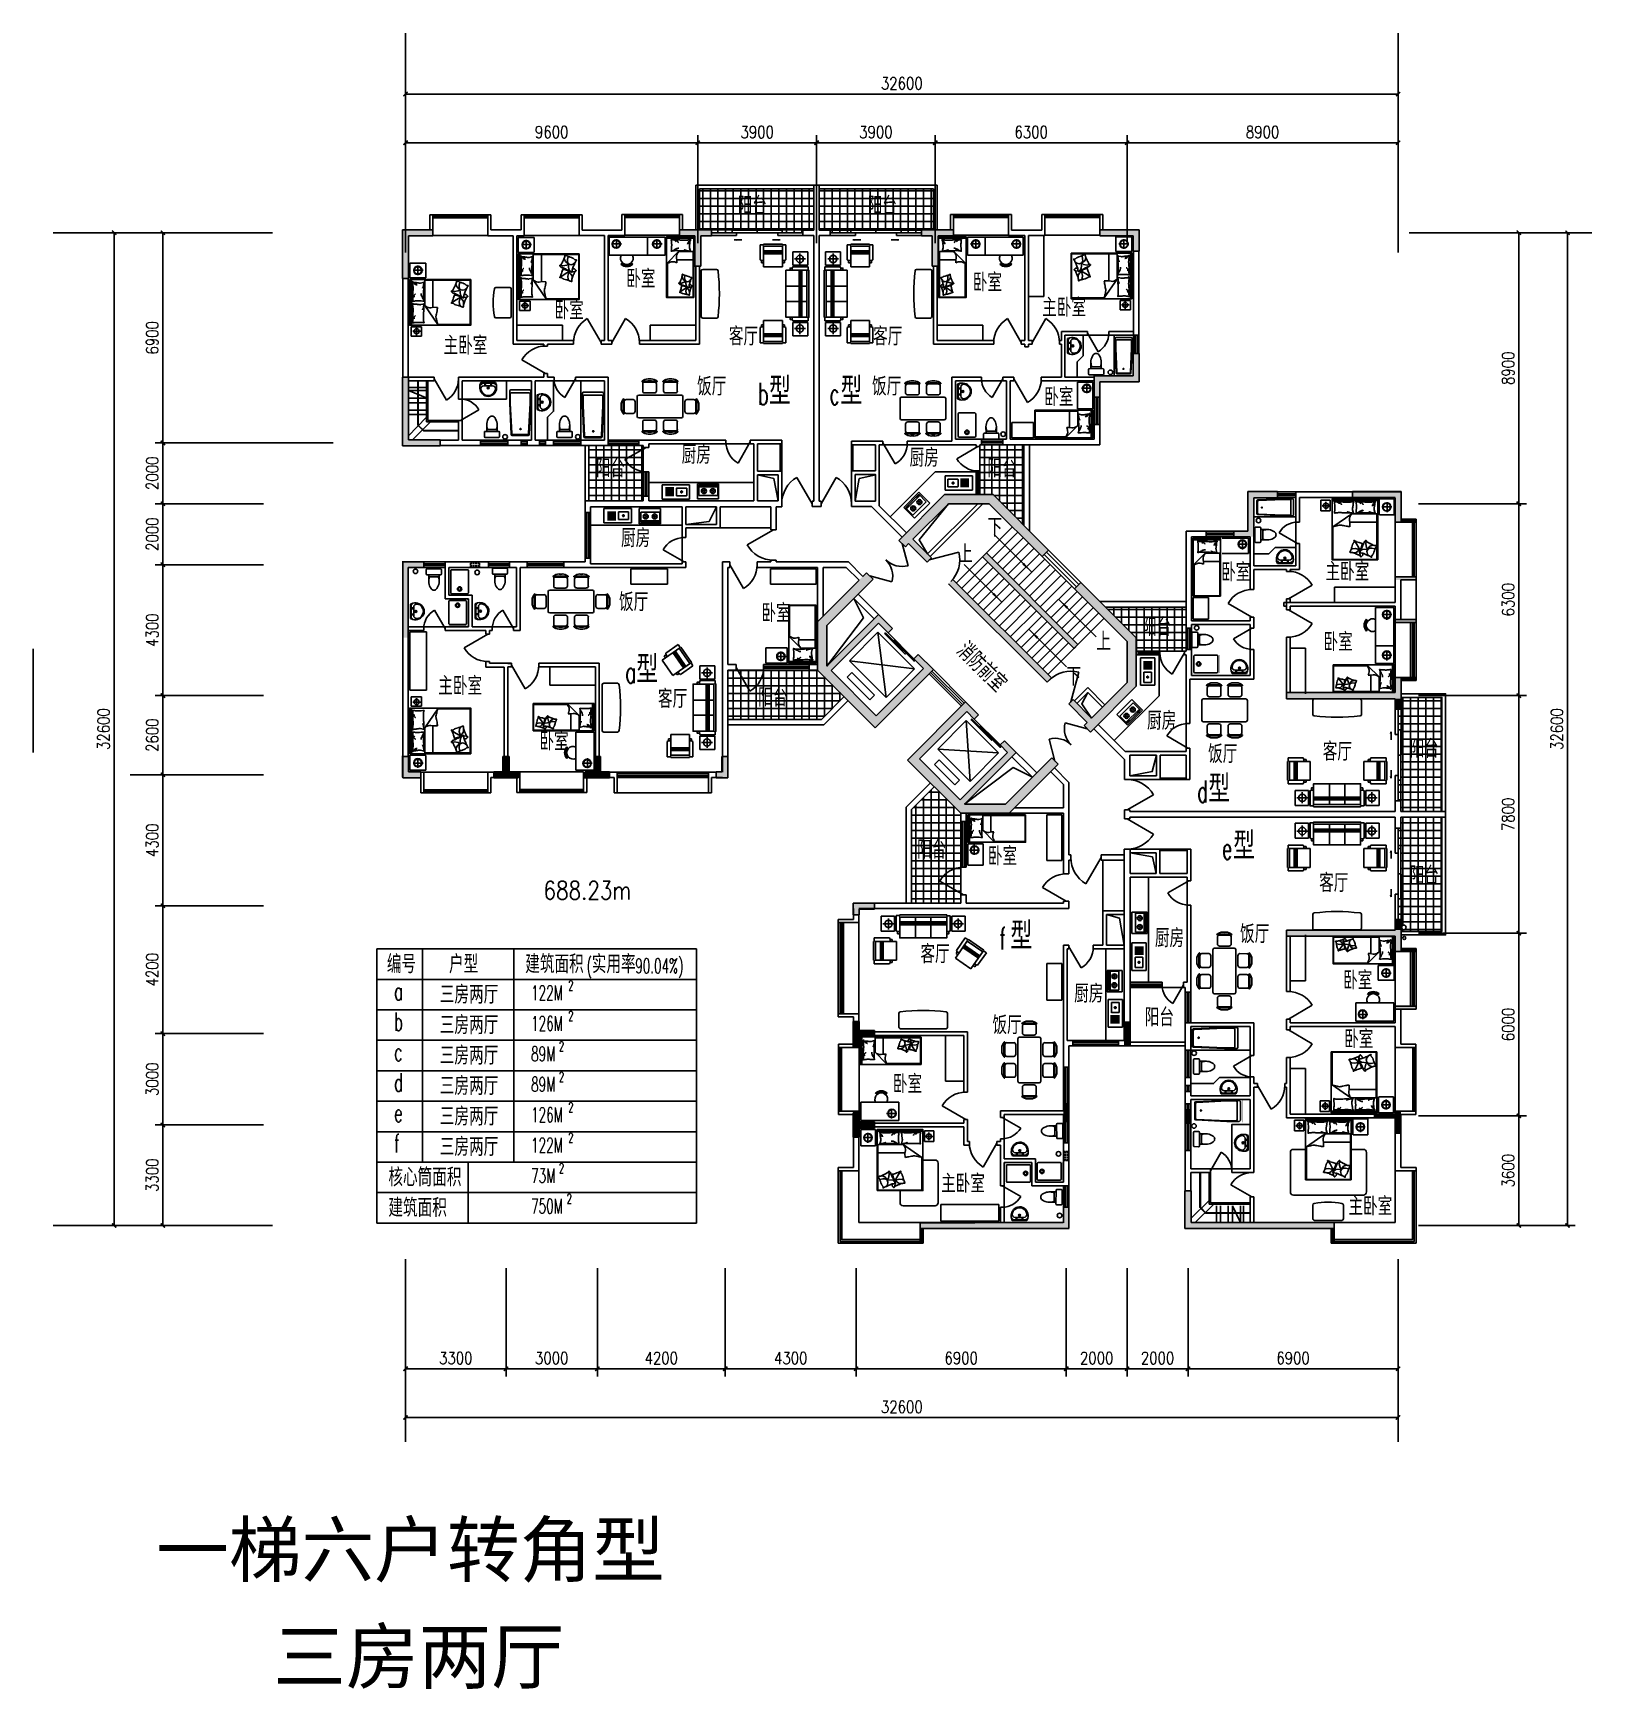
# Model space of a CAD drawing. Header units: millimetres. Extents: x 1386 to 52585, y 719 to 55091.
import ezdxf
from ezdxf.enums import TextEntityAlignment as Align

# ---------------------------------------------------------------- set-up
doc = ezdxf.new("R2010")
doc.units = ezdxf.units.MM
doc.linetypes.add('DASH', pattern=[0.35, 0.25, -0.1])
doc.linetypes.add('HIDDEN', pattern=[0.375, 0.25, -0.125])
for name, color, linetype in [('AXIS', 3, 'Continuous'), ('COLUMN', 7, 'Continuous'), ('F', 12, 'Continuous'), ('JG', 6, 'Continuous'), ('K', 2, 'Continuous'), ('PUB_DIM', 3, 'Continuous'), ('PUB_TEXT', 7, 'Continuous'), ('STAIR', 2, 'Continuous'), ('TOILET', 7, 'Continuous'), ('TOTHER', 7, 'Continuous'), ('WALL', 4, 'Continuous'), ('WINDOW', 5, 'Continuous'), ('WINDOW_TEXT', 7, 'Continuous')]:
    doc.layers.add(name, color=color, linetype=linetype)
doc.styles.add('_HZTXT', font='txt.shx', dxfattribs={"width": 0.8, "bigfont": 'HZTXT.shx'})
doc.styles.add('_ROMANS', font='ROMANS', dxfattribs={"width": 0.8})
doc.styles.add('DIM_FONT', font='SIMPLEX.shx', dxfattribs={"width": 0.8})
doc.styles.add('SIMPLEX', font='SIMPLEX.SHX')
doc.styles.add('ST', font='SimSun.ttf', dxfattribs={"width": 0.8})
doc.styles.get("Standard").update_dxf_attribs({"font": 'arial.ttf'})
doc.dimstyles.new('AXIS200', dxfattribs={"dimscale": 2, "dimtxt": 300, "dimasz": 1, "dimexe": 250, "dimexo": 300, "dimgap": 150, "dimtad": 1, "dimdec": 0, "dimzin": 0, "dimdsep": 46, "dimtxsty": 'DIM_FONT', "dimblk": '_DIMX', "dimcen": 0, "dimse1": 1, "dimse2": 1, "dimclrt": 7, "dimadec": 0, "dimazin": 0, "dimtfac": 1, "dimtdec": 0, "dimtix": 1, "dimtmove": 2, "dimatfit": 3, "dimldrblk": '_DIMX', "dimfxl": 1, "dimtolj": 1, "dimtzin": 0, "dimarcsym": 0})
pattern_1 = [(0, (-87370.2, -41089.83), (0, 250), []), (90, (-87370.2, -41089.83), (-250, 2e-14), [])]

msp = doc.modelspace()

# ---------------------------------------------------------------- texts
at = {"style": 'ST'}
for s, p in [('一梯六户转角型', (5428.3, 4415.2)), ('三房两厅', (9273.7, 912.3))]:
    msp.add_text(s, height=1750, dxfattribs=at).set_placement(p)
at = {"layer": 'PUB_TEXT'}
for s, height, style, width, p in [('阳台', 600, '_HZTXT', 0.8, (24527.6, 49124.4)), ('阳台', 600, '_HZTXT', 0.8, (28798.5, 49124.4)), ('卧室', 600, '_HZTXT', 0.8, (20868, 46725)), ('卧室', 600, '_HZTXT', 0.8, (18512.4, 45688.7)), ('主卧室', 600, '_HZTXT', 0.8, (14867.2, 44533.2)), ('客厅', 600, '_HZTXT', 0.8, (24240.6, 44832.8)), ('b', 720, '_ROMANS', 0.6, (25193.1, 42888.9)), ('型', 900, '_HZTXT', 0.8, (25554.3, 42888.9)), ('型', 900, '_HZTXT', 0.8, (27902.3, 42888.9)), ('c', 720, '_ROMANS', 0.6, (27541.1, 42888.9)), ('厨房', 600, '_HZTXT', 0.8, (22688.2, 40948)), ('厨房', 600, '_HZTXT', 0.8, (30174.3, 40848.5)), ('阳台', 600, '_HZTXT', 0.8, (19870.4, 40500.6)), ('阳台', 600, '_HZTXT', 0.8, (32728.5, 40500.6)), ('下', 600, '_HZTXT', 0.8, (32737.7, 38554.3)), ('上', 600, '_HZTXT', 0.8, (31771.4, 37687.6)), ('阳台', 600, '_HZTXT', 0.8, (37815.3, 35286.5)), ('上', 600, '_HZTXT', 0.8, (36308.9, 34814.3)), ('型', 900, '_HZTXT', 0.8, (21197.5, 33749.2)), ('下', 600, '_HZTXT', 0.8, (35324.3, 33663.2)), ('主卧室', 600, '_HZTXT', 0.8, (14695.2, 33353.9)), ('a', 720, '_ROMANS', 0.6, (20836.3, 33749.2)), ('客厅', 600, '_HZTXT', 0.8, (21911.2, 32931.4)), ('阳台', 600, '_HZTXT', 0.8, (25202, 32976.9)), ('厨房', 600, '_HZTXT', 0.8, (37975.4, 32211.5)), ('阳台', 600, '_HZTXT', 0.8, (46599.6, 31292.2)), ('d', 720, '_ROMANS', 0.6, (39621.4, 29827.7)), ('型', 900, '_HZTXT', 0.8, (39982.6, 29827.7)), ('型', 900, '_HZTXT', 0.8, (40799.3, 27956.9)), ('阳台', 600, '_HZTXT', 0.8, (30419.3, 27981.4)), ('卧室', 600, '_HZTXT', 0.8, (32745.7, 27763.7)), ('e', 720, '_ROMANS', 0.6, (40438.1, 27956.9)), ('阳台', 600, '_HZTXT', 0.8, (46599.6, 27127.5)), ('客厅', 600, '_HZTXT', 0.8, (43627.2, 26887.3)), ('f', 720, '_ROMANS', 0.6, (33121.9, 24997.8)), ('型', 900, '_HZTXT', 0.8, (33483.1, 24997.8)), ('厨房', 600, '_HZTXT', 0.8, (38232.5, 25072.9)), ('饭厅', 600, '_HZTXT', 0.8, (41028.5, 25206.9)), ('客厅', 600, '_HZTXT', 0.8, (30530.4, 24549.3)), ('编号', 600, '_HZTXT', 0.8, (13005.8, 24219.2)), ('户型', 600, '_HZTXT', 0.8, (15046.8, 24219.2)), ('建筑面积', 600, '_HZTXT', 0.8, (17551.4, 24219.2)), ('(', 480, '_ROMANS', 0.6, (19566.1, 24219.2)), ('实用率 ', 600, '_HZTXT', 0.8, (19737, 24219.2)), ('90.04%)', 480, '_ROMANS', 0.6, (21163.4, 24219.2)), ('2', 320, '_ROMANS', 0.6, (18966.1, 23657.2)), ('卧室', 600, '_HZTXT', 0.8, (44413.4, 23687.1)), ('a', 600, '_ROMANS', 0.6, (13243.9, 23332.7)), ('a', 600, '_ROMANS', 0.6, (13243.9, 23332.7)), ('三房两厅', 600, '_HZTXT', 0.8, (14744.5, 23219.2)), ('122M', 480, '_ROMANS', 0.6, (17743.9, 23332.7)), ('厨房', 600, '_HZTXT', 0.8, (35581.2, 23252.9)), ('b', 600, '_ROMANS', 0.6, (13243.9, 22332.7)), ('三房两厅', 600, '_HZTXT', 0.8, (14744.5, 22219.2)), ('2', 320, '_ROMANS', 0.6, (18966.1, 22657.2)), ('饭厅', 600, '_HZTXT', 0.8, (32896.2, 22217.6)), ('阳台', 600, '_HZTXT', 0.8, (37897.8, 22471.5)), ('126M', 480, '_ROMANS', 0.6, (17743.9, 22332.7)), ('卧室', 600, '_HZTXT', 0.8, (44447.6, 21755.4)), ('三房两厅', 600, '_HZTXT', 0.8, (14744.5, 21219.2)), ('89M', 480, '_ROMANS', 0.6, (17743.9, 21332.7)), ('2', 320, '_ROMANS', 0.6, (18660.6, 21657.2)), ('c', 600, '_ROMANS', 0.6, (13243.9, 21332.7)), ('d', 600, '_ROMANS', 0.6, (13243.9, 20332.7)), ('三房两厅', 600, '_HZTXT', 0.8, (14744.5, 20219.2)), ('89M', 480, '_ROMANS', 0.6, (17743.9, 20332.7)), ('2', 320, '_ROMANS', 0.6, (18660.6, 20657.2)), ('卧室', 600, '_HZTXT', 0.8, (29626.7, 20282)), ('e', 600, '_ROMANS', 0.6, (13243.9, 19332.7)), ('三房两厅', 600, '_HZTXT', 0.8, (14744.5, 19219.2)), ('126M', 480, '_ROMANS', 0.6, (17743.9, 19332.7)), ('2', 320, '_ROMANS', 0.6, (18966.1, 19657.2)), ('f', 600, '_ROMANS', 0.6, (13243.9, 18332.7)), ('三房两厅', 600, '_HZTXT', 0.8, (14744.5, 18219.2)), ('122M', 480, '_ROMANS', 0.6, (17743.9, 18332.7)), ('2', 320, '_ROMANS', 0.6, (18966.1, 18657.2)), ('2', 320, '_ROMANS', 0.6, (18660.6, 17657.2)), ('核心筒面积', 600, '_HZTXT', 0.8, (13054.9, 17219.2)), ('73M', 480, '_ROMANS', 0.6, (17743.9, 17332.7)), ('主卧室', 600, '_HZTXT', 0.8, (31208.8, 17014)), ('建筑面积', 600, '_HZTXT', 0.8, (13054.9, 16219.2)), ('2', 320, '_ROMANS', 0.6, (18913.8, 16657.2)), ('主卧室', 600, '_HZTXT', 0.8, (44588.1, 16266.6)), ('750M', 480, '_ROMANS', 0.6, (17743.9, 16332.7))]:
    msp.add_text(s, height=height, dxfattribs=dict(at, style=style, width=width)).set_placement(p)
at = {"layer": 'PUB_TEXT', "style": '_HZTXT', "width": 0.8}
for s, rotation, p in [('卧室', 0, (32249.5, 46605.9)), ('主卧室', 0, (34528.8, 45780.8)), ('客厅', 0, (28975.7, 44832.8)), ('饭厅', 0, (23194.5, 43189.8)), ('饭厅', 0, (28941.5, 43189.8)), ('卧室', 0, (34597.8, 42839.2)), ('厨房', 360, (20697.3, 38209.3)), ('卧室', 360, (40408.7, 37088)), ('主卧室', 360, (43832.4, 37103.2)), ('饭厅', 0, (20630.5, 36108.8)), ('卧室', 360, (25309.6, 35747.5)), ('卧室', 360, (43771.2, 34798.7)), ('消防前室', 315, (31659.3, 34748.5)), ('卧室', 360, (18016.7, 31532.1)), ('饭厅', 360, (39979.9, 31121.6)), ('客厅', 360, (43744.9, 31197.8)), ('688.23m', 360, (18150.5, 26641))]:
    msp.add_text(s, height=600, rotation=rotation, dxfattribs=at).set_placement(p)

# ---------------------------------------------------------------- blocks, each defined once
blk = doc.blocks.new('_DIMX')
at = {"const_width": 50}
blk.add_lwpolyline([(-70, -70), (70, 70)], dxfattribs=at)
blk = doc.blocks.new('*D74')
at = {"layer": 'AXIS', "color": 0, "lineweight": -2, "transparency": 16777216}
for p, q in [((46885, 25536), (50435, 25536)), ((50185, 25535), (50185, 19537)), ((46885, 19536), (50435, 19536))]:
    blk.add_line(p, q, dxfattribs=at)
at = {"layer": 'DEFPOINTS', "color": 0, "transparency": 16777216}
for p in [(46585, 25536), (46585, 19536), (50185, 19536)]:
    blk.add_point(p, dxfattribs=at)
at = {"layer": 'AXIS', "color": 0, "lineweight": -2, "transparency": 16777216}
for p, rotation in [((50185, 25536), 90), ((50185, 19536), 270)]:
    blk.add_blockref('_DIMX', p, dxfattribs=dict(at, rotation=rotation))
at = {"layer": 'AXIS', "color": 7, "transparency": 16777216, "insert": (49835, 22536), "char_height": 400, "attachment_point": 5, "rotation": 90, "style": 'DIM_FONT'}
blk.add_mtext('\\A1;6000', dxfattribs=at)
blk = doc.blocks.new('*D75')
at = {"layer": 'AXIS', "color": 0, "lineweight": -2, "transparency": 16777216}
for p, q in [((46885, 19536), (50435, 19536)), ((50185, 19535), (50185, 15937)), ((46885, 15936), (50435, 15936))]:
    blk.add_line(p, q, dxfattribs=at)
at = {"layer": 'DEFPOINTS', "color": 0, "transparency": 16777216}
for p in [(46585, 19536), (46585, 15936), (50185, 15936)]:
    blk.add_point(p, dxfattribs=at)
at = {"layer": 'AXIS', "color": 0, "lineweight": -2, "transparency": 16777216}
for p, rotation in [((50185, 19536), 90), ((50185, 15936), 270)]:
    blk.add_blockref('_DIMX', p, dxfattribs=dict(at, rotation=rotation))
at = {"layer": 'AXIS', "color": 7, "transparency": 16777216, "insert": (49835, 17736), "char_height": 400, "attachment_point": 5, "rotation": 90, "style": 'DIM_FONT'}
blk.add_mtext('\\A1;3600', dxfattribs=at)
blk = doc.blocks.new('*D76')
at = {"layer": 'AXIS', "color": 0, "lineweight": -2, "transparency": 16777216}
for p, q in [((46885, 33336), (50435, 33336)), ((50185, 33335), (50185, 25537)), ((46885, 25536), (50435, 25536))]:
    blk.add_line(p, q, dxfattribs=at)
at = {"layer": 'DEFPOINTS', "color": 0, "transparency": 16777216}
for p in [(46585, 33336), (46585, 25536), (50185, 25536)]:
    blk.add_point(p, dxfattribs=at)
at = {"layer": 'AXIS', "color": 0, "lineweight": -2, "transparency": 16777216}
for p, rotation in [((50185, 33336), 90), ((50185, 25536), 270)]:
    blk.add_blockref('_DIMX', p, dxfattribs=dict(at, rotation=rotation))
at = {"layer": 'AXIS', "color": 7, "transparency": 16777216, "insert": (49835, 29436), "char_height": 400, "attachment_point": 5, "rotation": 90, "style": 'DIM_FONT'}
blk.add_mtext('\\A1;7800', dxfattribs=at)
blk = doc.blocks.new('*D77')
at = {"layer": 'AXIS', "color": 0, "lineweight": -2, "transparency": 16777216}
for p, q in [((46885, 39636), (50435, 39636)), ((50185, 39635), (50185, 33337)), ((46885, 33336), (50435, 33336))]:
    blk.add_line(p, q, dxfattribs=at)
at = {"layer": 'DEFPOINTS', "color": 0, "transparency": 16777216}
for p in [(46585, 39636), (46585, 33336), (50185, 33336)]:
    blk.add_point(p, dxfattribs=at)
at = {"layer": 'AXIS', "color": 0, "lineweight": -2, "transparency": 16777216}
for p, rotation in [((50185, 39636), 90), ((50185, 33336), 270)]:
    blk.add_blockref('_DIMX', p, dxfattribs=dict(at, rotation=rotation))
at = {"layer": 'AXIS', "color": 7, "transparency": 16777216, "insert": (49835, 36486), "char_height": 400, "attachment_point": 5, "rotation": 90, "style": 'DIM_FONT'}
blk.add_mtext('\\A1;6300', dxfattribs=at)
blk = doc.blocks.new('*D78')
at = {"layer": 'AXIS', "color": 0, "lineweight": -2, "transparency": 16777216}
for p, q in [((46885, 48536), (50435, 48536)), ((50185, 48535), (50185, 39637)), ((46885, 39636), (50435, 39636))]:
    blk.add_line(p, q, dxfattribs=at)
at = {"layer": 'DEFPOINTS', "color": 0, "transparency": 16777216}
for p in [(46585, 48536), (46585, 39636), (50185, 39636)]:
    blk.add_point(p, dxfattribs=at)
at = {"layer": 'AXIS', "color": 0, "lineweight": -2, "transparency": 16777216}
for p, rotation in [((50185, 48536), 90), ((50185, 39636), 270)]:
    blk.add_blockref('_DIMX', p, dxfattribs=dict(at, rotation=rotation))
at = {"layer": 'AXIS', "color": 7, "transparency": 16777216, "insert": (49835, 44086), "char_height": 400, "attachment_point": 5, "rotation": 90, "style": 'DIM_FONT'}
blk.add_mtext('\\A1;8900', dxfattribs=at)
blk = doc.blocks.new('*D79')
at = {"layer": 'AXIS', "color": 0, "lineweight": -2, "transparency": 16777216}
for p, q in [((46885, 48536), (52035, 48536)), ((51785, 48535), (51785, 15937)), ((46885, 15936), (52035, 15936))]:
    blk.add_line(p, q, dxfattribs=at)
at = {"layer": 'DEFPOINTS', "color": 0, "transparency": 16777216}
for p in [(46585, 48536), (46585, 15936), (51785, 15936)]:
    blk.add_point(p, dxfattribs=at)
at = {"layer": 'AXIS', "color": 0, "lineweight": -2, "transparency": 16777216}
for p, rotation in [((51785, 48536), 90), ((51785, 15936), 270)]:
    blk.add_blockref('_DIMX', p, dxfattribs=dict(at, rotation=rotation))
at = {"layer": 'AXIS', "color": 7, "transparency": 16777216, "insert": (51435, 32236), "char_height": 400, "attachment_point": 5, "rotation": 90, "style": 'DIM_FONT'}
blk.add_mtext('\\A1;32600', dxfattribs=at)
blk = doc.blocks.new('_WBLK')
for p, q in [((-0.5, 0.5), (0.5, 0.5)), ((0.5, 0.167), (-0.5, 0.167)), ((0.5, -0.167), (-0.5, -0.167)), ((-0.5, -0.5), (0.5, -0.5))]:
    blk.add_line(p, q)
at = {"layer": 'WINDOW_TEXT', "style": 'SIMPLEX', "flags": 9}
blk.add_attdef('A', text='', height=1, dxfattribs=at).set_placement((0, 1.5), align=Align.MIDDLE)
blk = doc.blocks.new('DESK-DINNING')
at = {"layer": 'JG'}
for p, q in [((-863, 804), (-1323, 804)), ((-1318, 737), (-1318, 512)), ((-1044, 904), (-1143, 904)), ((-868, 737), (-868, 512)), ((-177, 804), (-637, 804)), ((-632, 737), (-632, 512)), ((-357, 904), (-456, 904)), ((-182, 737), (-182, 512)), ((-2028, -50), (-2028, 50)), ((-1928, -230), (-1928, 230)), ((-1861, 225), (-1636, 225)), ((-1568, -158), (-1568, 158)), ((-1500, -325), (-1500, 325)), ((-1450, 375), (-50, 375)), ((-936, 444), (-1251, 444)), ((-249, 444), (-564, 444)), ((0, 325), (0, -325)), ((68, -158), (68, 158)), ((361, 225), (136, 225)), ((428, -230), (428, 230)), ((528, -50), (528, 50)), ((-1861, -225), (-1636, -225)), ((-50, -375), (-1450, -375)), ((-1318, -737), (-1318, -512)), ((-1251, -444), (-936, -444)), ((-868, -737), (-868, -512)), ((-632, -737), (-632, -512)), ((-564, -444), (-249, -444)), ((-182, -737), (-182, -512)), ((361, -225), (136, -225)), ((-1323, -804), (-863, -804)), ((-1143, -904), (-1044, -904)), ((-637, -804), (-177, -804)), ((-456, -904), (-357, -904))]:
    blk.add_line(p, q, dxfattribs=at)
for centre, radius, start, end in [((-1333, 820), 10, 130.7265, 202.67), ((-1323, 824), 20, 202.67, 270), ((-1133, 589), 316, 91.7651, 130.7265), ((-1093, -1874), 2713, 84.8023, 95.1977), ((-1251, 737), 67.5, 90, 180), ((-1054, 589), 316, 49.2735, 88.2349), ((-936, 737), 67.5, 0, 90), ((-863, 824), 20, 270, 337.33), ((-854, 820), 10, 337.33, 49.2735), ((-646, 820), 10, 130.7265, 202.67), ((-637, 824), 20, 202.67, 270), ((-446, 589), 316, 91.7651, 130.7265), ((-407, -1874), 2713, 84.8023, 95.1977), ((-564, 737), 67.5, 90, 180), ((-367, 589), 316, 49.2735, 88.2349), ((-249, 737), 67.5, 0, 90), ((-177, 824), 20, 270, 337.33), ((-167, 820), 10, 337.33, 49.2735), ((-1713, 40), 316, 139.2735, 178.2349), ((749, 0), 2713, 174.8023, 185.1977), ((-1945, 239), 10, 67.33, 139.2735), ((-1948, 230), 20, 0, 67.33), ((-1861, 158), 67.5, 90, 180), ((-1636, 158), 67.5, 0, 90), ((-1450, 325), 50, 90, 180), ((-1251, 512), 67.5, 180, 270), ((-936, 512), 67.5, 270, 0), ((-564, 512), 67.5, 180, 270), ((-249, 512), 67.5, 270, 0), ((-50, 325), 50, 0, 90), ((136, 158), 67.5, 90, 180), ((361, 158), 67.5, 0, 90), ((448, 230), 20, 112.67, 180), ((445, 239), 10, 40.7265, 112.67), ((-2249, 0), 2713, 354.8023, 5.1977), ((213, 40), 316, 1.7651, 40.7265), ((-1713, -40), 316, 181.7651, 220.7265), ((-1945, -239), 10, 220.7265, 292.67), ((-1948, -230), 20, 292.67, 0), ((-1861, -158), 67.5, 180, 270), ((-1636, -158), 67.5, 270, 0), ((-1450, -325), 50, 180, 270), ((-1251, -512), 67.5, 90, 180), ((-936, -512), 67.5, 0, 90), ((-564, -512), 67.5, 90, 180), ((-249, -512), 67.5, 0, 90), ((-50, -325), 50, 270, 0), ((136, -158), 67.5, 180, 270), ((361, -158), 67.5, 270, 0), ((448, -230), 20, 180, 247.33), ((445, -239), 10, 247.33, 319.2735), ((213, -40), 316, 319.2735, 358.2349), ((-1333, -820), 10, 157.33, 229.2735), ((-1323, -824), 20, 90, 157.33), ((-1133, -589), 316, 229.2735, 268.2349), ((-1093, 1874), 2713, 264.8023, 275.1977), ((-1251, -737), 67.5, 180, 270), ((-1054, -589), 316, 271.7651, 310.7265), ((-936, -737), 67.5, 270, 0), ((-863, -824), 20, 22.67, 90), ((-854, -820), 10, 310.7265, 22.67), ((-646, -820), 10, 157.33, 229.2735), ((-637, -824), 20, 90, 157.33), ((-446, -589), 316, 229.2735, 268.2349), ((-407, 1874), 2713, 264.8023, 275.1977), ((-564, -737), 67.5, 180, 270), ((-367, -589), 316, 271.7651, 310.7265), ((-249, -737), 67.5, 270, 0), ((-177, -824), 20, 22.67, 90), ((-167, -820), 10, 310.7265, 22.67)]:
    blk.add_arc(centre, radius, start, end, dxfattribs=at)
at = {"layer": 'JG', "oblique": -180, "text_generation_flag": 4, "width": 0.8, "flags": 9}
for tag in ['XSIZE', 'YSIZE']:
    blk.add_attdef(tag, (-746, -17), '', height=0.5, rotation=180, dxfattribs=at)
blk = doc.blocks.new('_DBLK')
blk.add_line((-0.5, 0), (0, -0.866))
blk.add_arc((-0.5, 0), 1, 300, 0)
at = {"style": 'SIMPLEX', "flags": 9}
blk.add_attdef('A', text='', height=1, dxfattribs=at).set_placement((0, 1.5), align=Align.MIDDLE)
blk = doc.blocks.new('M_E16')
for p, q in [((-359, -351), (-359, -119)), ((-347, -107), (-34, -107)), ((-34, -363), (-347, -363)), ((-22, -119), (-22, -351)), ((63, -103), (336, -103)), ((63, -132), (336, -132)), ((63, -153), (336, -153)), ((63, -182), (336, -182)), ((63, -203), (336, -203)), ((63, -232), (336, -232)), ((63, -253), (336, -253)), ((63, -282), (336, -282)), ((63, -303), (336, -303)), ((63, -332), (336, -332)), ((63, -353), (336, -353))]:
    blk.add_line(p, q)
for points, const_width in [([(-353, -95), (-370, -113)], 1.91), ([(-370, -357), (-370, -113)], 2), ([(-370, -357), (-353, -375)], 1.91), ([(-353, -95), (-28, -95)], 1.8), ([(-28, -375), (-353, -375)], 1.8), ([(-10, -113), (-28, -95)], 1.91), ([(-28, -375), (-10, -357)], 1.91), ([(-10, -113), (-10, -357)], 2)]:
    blk.add_lwpolyline(points, dxfattribs=dict(const_width=const_width))
for points in [[(-347, -107), (-351, -108), (-354, -110), (-357, -113), (-358, -117), (-359, -119)], [(-359, -351), (-358, -355), (-356, -358), (-353, -361), (-349, -363), (-347, -363)], [(-216, -235), (-215, -245), (-209, -255), (-202, -261), (-192, -265), (-182, -265), (-172, -261), (-164, -255), (-159, -245), (-157, -235), (-159, -225), (-164, -215), (-172, -209), (-182, -205), (-192, -205), (-202, -209), (-209, -215), (-215, -225), (-216, -235)], [(-206, -235), (-205, -242), (-201, -248), (-196, -252), (-190, -254), (-183, -254), (-177, -252), (-172, -248), (-169, -242), (-168, -235), (-169, -228), (-172, -222), (-177, -218), (-183, -215), (-190, -215), (-196, -218), (-201, -222), (-205, -228), (-206, -235)], [(-22, -119), (-23, -115), (-25, -111), (-28, -109), (-32, -107), (-34, -107)], [(-34, -363), (-30, -362), (-26, -360), (-24, -357), (-22, -353), (-22, -351)]]:
    blk.add_lwpolyline(points)
at = {"layer": 'TOTHER', "linetype": 'Continuous'}
for p, q in [((-450, 0), (450, 0)), ((-450, -471), (-450, 0)), ((450, 0), (450, -471)), ((-450, -471), (450, -471))]:
    blk.add_line(p, q, dxfattribs=at)
at = {"layer": 'TOTHER', "linetype": 'HIDDEN'}
blk.add_line((-450, 0), (-450, -300), dxfattribs=at)
at = {"width": 0.8, "flags": 9}
for tag in ['XSIZE', 'YSIZE']:
    blk.add_attdef(tag, (0, 0), '', height=0.5, dxfattribs=at)
blk = doc.blocks.new('*D80')
at = {"layer": 'AXIS', "color": 0, "lineweight": -2, "transparency": 16777216}
for p, q in [((8949, 26436), (5399, 26436)), ((5649, 26435), (5649, 22237)), ((8949, 22236), (5399, 22236))]:
    blk.add_line(p, q, dxfattribs=at)
at = {"layer": 'DEFPOINTS', "color": 0, "transparency": 16777216}
for p in [(9249, 26436), (5649, 22236), (9249, 22236)]:
    blk.add_point(p, dxfattribs=at)
at = {"layer": 'AXIS', "color": 0, "lineweight": -2, "transparency": 16777216}
for p, rotation in [((5649, 26436), 90), ((5649, 22236), 270)]:
    blk.add_blockref('_DIMX', p, dxfattribs=dict(at, rotation=rotation))
at = {"layer": 'AXIS', "color": 7, "transparency": 16777216, "insert": (5299, 24336), "char_height": 400, "attachment_point": 5, "rotation": 90, "style": 'DIM_FONT'}
blk.add_mtext('\\A1;4200', dxfattribs=at)
blk = doc.blocks.new('*D81')
at = {"layer": 'AXIS', "color": 0, "lineweight": -2, "transparency": 16777216}
for p, q in [((8949, 48536), (3799, 48536)), ((4049, 48535), (4049, 15937)), ((8949, 15936), (3799, 15936))]:
    blk.add_line(p, q, dxfattribs=at)
at = {"layer": 'DEFPOINTS', "color": 0, "transparency": 16777216}
for p in [(9249, 48536), (4049, 15936), (9249, 15936)]:
    blk.add_point(p, dxfattribs=at)
at = {"layer": 'AXIS', "color": 0, "lineweight": -2, "transparency": 16777216}
for p, rotation in [((4049, 48536), 90), ((4049, 15936), 270)]:
    blk.add_blockref('_DIMX', p, dxfattribs=dict(at, rotation=rotation))
at = {"layer": 'AXIS', "color": 7, "transparency": 16777216, "insert": (3699, 32236), "char_height": 400, "attachment_point": 5, "rotation": 90, "style": 'DIM_FONT'}
blk.add_mtext('\\A1;32600', dxfattribs=at)
blk = doc.blocks.new('*D82')
at = {"layer": 'AXIS', "color": 0, "lineweight": -2, "transparency": 16777216}
for p, q in [((24119, 14531), (24119, 10981)), ((28419, 14531), (28419, 10981)), ((28418, 11231), (24120, 11231))]:
    blk.add_line(p, q, dxfattribs=at)
at = {"layer": 'DEFPOINTS', "color": 0, "transparency": 16777216}
for p in [(24119, 14831), (28419, 14831), (24119, 11231)]:
    blk.add_point(p, dxfattribs=at)
at = {"layer": 'AXIS', "color": 0, "lineweight": -2, "transparency": 16777216, "rotation": 180}
blk.add_blockref('_DIMX', (24119, 11231), dxfattribs=at)
at = {"layer": 'AXIS', "color": 0, "lineweight": -2, "transparency": 16777216}
blk.add_blockref('_DIMX', (28419, 11231), dxfattribs=at)
at = {"layer": 'AXIS', "color": 7, "transparency": 16777216, "insert": (26269, 11581), "char_height": 400, "attachment_point": 5, "style": 'DIM_FONT'}
blk.add_mtext('\\A1;4300', dxfattribs=at)
blk = doc.blocks.new('*D83')
at = {"layer": 'AXIS', "color": 0, "lineweight": -2, "transparency": 16777216}
for p, q in [((13619, 14531), (13619, 9381)), ((46219, 14531), (46219, 9381)), ((46218, 9631), (13620, 9631))]:
    blk.add_line(p, q, dxfattribs=at)
at = {"layer": 'DEFPOINTS', "color": 0, "transparency": 16777216}
for p in [(13619, 14831), (46219, 14831), (13619, 9631)]:
    blk.add_point(p, dxfattribs=at)
at = {"layer": 'AXIS', "color": 0, "lineweight": -2, "transparency": 16777216, "rotation": 180.0000000000008}
blk.add_blockref('_DIMX', (13619, 9631), dxfattribs=at)
at = {"layer": 'AXIS', "color": 0, "lineweight": -2, "transparency": 16777216}
blk.add_blockref('_DIMX', (46219, 9631), dxfattribs=at)
at = {"layer": 'AXIS', "color": 7, "transparency": 16777216, "insert": (29919, 9981), "char_height": 400, "attachment_point": 5, "style": 'DIM_FONT'}
blk.add_mtext('\\A1;32600', dxfattribs=at)
blk = doc.blocks.new('*D84')
at = {"layer": 'AXIS', "color": 0, "lineweight": -2, "transparency": 16777216}
for p, q in [((13619, 14531), (13619, 10981)), ((16919, 14531), (16919, 10981)), ((16918, 11231), (13620, 11231))]:
    blk.add_line(p, q, dxfattribs=at)
at = {"layer": 'DEFPOINTS', "color": 0, "transparency": 16777216}
for p in [(13619, 14831), (16919, 14831), (13619, 11231)]:
    blk.add_point(p, dxfattribs=at)
at = {"layer": 'AXIS', "color": 0, "lineweight": -2, "transparency": 16777216, "rotation": 180}
blk.add_blockref('_DIMX', (13619, 11231), dxfattribs=at)
at = {"layer": 'AXIS', "color": 0, "lineweight": -2, "transparency": 16777216}
blk.add_blockref('_DIMX', (16919, 11231), dxfattribs=at)
at = {"layer": 'AXIS', "color": 7, "transparency": 16777216, "insert": (15269, 11581), "char_height": 400, "attachment_point": 5, "style": 'DIM_FONT'}
blk.add_mtext('\\A1;3300', dxfattribs=at)
blk = doc.blocks.new('*D85')
at = {"layer": 'AXIS', "color": 0, "lineweight": -2, "transparency": 16777216}
for p, q in [((8949, 22236), (5399, 22236)), ((5649, 22235), (5649, 19237)), ((8949, 19236), (5399, 19236))]:
    blk.add_line(p, q, dxfattribs=at)
at = {"layer": 'DEFPOINTS', "color": 0, "transparency": 16777216}
for p in [(9249, 22236), (5649, 19236), (9249, 19236)]:
    blk.add_point(p, dxfattribs=at)
at = {"layer": 'AXIS', "color": 0, "lineweight": -2, "transparency": 16777216}
for p, rotation in [((5649, 22236), 90), ((5649, 19236), 270)]:
    blk.add_blockref('_DIMX', p, dxfattribs=dict(at, rotation=rotation))
at = {"layer": 'AXIS', "color": 7, "transparency": 16777216, "insert": (5299, 20736), "char_height": 400, "attachment_point": 5, "rotation": 90, "style": 'DIM_FONT'}
blk.add_mtext('\\A1;3000', dxfattribs=at)
blk = doc.blocks.new('*D86')
at = {"layer": 'AXIS', "color": 0, "lineweight": -2, "transparency": 16777216}
for p, q in [((8949, 19236), (5399, 19236)), ((5649, 19235), (5649, 15937)), ((8949, 15936), (5399, 15936))]:
    blk.add_line(p, q, dxfattribs=at)
at = {"layer": 'DEFPOINTS', "color": 0, "transparency": 16777216}
for p in [(9249, 19236), (5649, 15936), (9249, 15936)]:
    blk.add_point(p, dxfattribs=at)
at = {"layer": 'AXIS', "color": 0, "lineweight": -2, "transparency": 16777216}
for p, rotation in [((5649, 19236), 90), ((5649, 15936), 270)]:
    blk.add_blockref('_DIMX', p, dxfattribs=dict(at, rotation=rotation))
at = {"layer": 'AXIS', "color": 7, "transparency": 16777216, "insert": (5299, 17586), "char_height": 400, "attachment_point": 5, "rotation": 90, "style": 'DIM_FONT'}
blk.add_mtext('\\A1;3300', dxfattribs=at)
blk = doc.blocks.new('*D87')
at = {"layer": 'AXIS', "color": 0, "lineweight": -2, "transparency": 16777216}
for p, q in [((19919, 14531), (19919, 10981)), ((24119, 14531), (24119, 10981)), ((24118, 11231), (19920, 11231))]:
    blk.add_line(p, q, dxfattribs=at)
at = {"layer": 'DEFPOINTS', "color": 0, "transparency": 16777216}
for p in [(19919, 14831), (24119, 14831), (19919, 11231)]:
    blk.add_point(p, dxfattribs=at)
at = {"layer": 'AXIS', "color": 0, "lineweight": -2, "transparency": 16777216, "rotation": 180}
blk.add_blockref('_DIMX', (19919, 11231), dxfattribs=at)
at = {"layer": 'AXIS', "color": 0, "lineweight": -2, "transparency": 16777216}
blk.add_blockref('_DIMX', (24119, 11231), dxfattribs=at)
at = {"layer": 'AXIS', "color": 7, "transparency": 16777216, "insert": (22019, 11581), "char_height": 400, "attachment_point": 5, "style": 'DIM_FONT'}
blk.add_mtext('\\A1;4200', dxfattribs=at)
blk = doc.blocks.new('*D88')
at = {"layer": 'AXIS', "color": 0, "lineweight": -2, "transparency": 16777216}
for p, q in [((16919, 14531), (16919, 10981)), ((19919, 14531), (19919, 10981)), ((19918, 11231), (16920, 11231))]:
    blk.add_line(p, q, dxfattribs=at)
at = {"layer": 'DEFPOINTS', "color": 0, "transparency": 16777216}
for p in [(16919, 14831), (19919, 14831), (16919, 11231)]:
    blk.add_point(p, dxfattribs=at)
at = {"layer": 'AXIS', "color": 0, "lineweight": -2, "transparency": 16777216, "rotation": 180}
blk.add_blockref('_DIMX', (16919, 11231), dxfattribs=at)
at = {"layer": 'AXIS', "color": 0, "lineweight": -2, "transparency": 16777216}
blk.add_blockref('_DIMX', (19919, 11231), dxfattribs=at)
at = {"layer": 'AXIS', "color": 7, "transparency": 16777216, "insert": (18419, 11581), "char_height": 400, "attachment_point": 5, "style": 'DIM_FONT'}
blk.add_mtext('\\A1;3000', dxfattribs=at)
blk = doc.blocks.new('M_E24TTP')
at = {"layer": 'TOILET', "color": 7}
for p, q in [((-250, 30), (-250, 170)), ((-220, 200), (220, 200)), ((220, 0), (-220, 0)), ((-170, 200), (-170, 430)), ((-140, 260), (140, 260)), ((170, 200), (170, 430)), ((250, 170), (250, 30))]:
    blk.add_line(p, q, dxfattribs=at)
for centre, radius, start, end in [((227, 413), 398, 143.3619, 202.5495), ((0, 590), 110, 33.4509, 146.5491), ((-227, 413), 398, 337.4505, 36.6381), ((-220, 170), 30, 90, 180), ((-220, 30), 30, 180, 270), ((220, 170), 30, 0, 90), ((220, 30), 30, 270, 0)]:
    blk.add_arc(centre, radius, start, end, dxfattribs=at)
at = {"style": 'DIM_FONT', "width": 0.8, "flags": 9}
for tag in ['XSIZE', 'YSIZE']:
    blk.add_attdef(tag, (0, 0), '', height=0.5, dxfattribs=at)
blk = doc.blocks.new('M_E10')
for p, q in [((-740, -70), (-740, -680)), ((-700, -30), (-302, -30)), ((-640, -90), (-640, -660)), ((-600, -50), (-300, -50)), ((-300, -50), (695, -96)), ((-298, -30), (724, -76)), ((730, -136), (730, -614)), ((760, -116), (760, -634)), ((-700, -720), (-302, -720)), ((-600, -700), (-300, -700)), ((695, -654), (-300, -700)), ((685, -654), (-300, -700)), ((724, -674), (-298, -720))]:
    blk.add_line(p, q)
at = {"const_width": 1.5}
for points in [[(-800, 0), (800, 0)], [(-800, -750), (-800, 0)], [(800, 0), (800, -750)], [(800, -750), (-800, -750)]]:
    blk.add_lwpolyline(points, dxfattribs=at)
for radius in [20, 16]:
    blk.add_circle((550, -386), radius)
for centre, start, end in [((-700, -70), 90, 180), ((-600, -90), 90, 180), ((-302, -70), 83.7966, 90), ((690, -136), 0, 83.3675), ((720, -116), 0, 83.7966), ((-700, -680), 180, 270), ((-600, -660), 180, 270), ((-302, -680), 270, 276.2034), ((690, -614), 276.6325, 0), ((720, -634), 276.2034, 0)]:
    blk.add_arc(centre, 40, start, end)
at = {"width": 0.8, "flags": 9}
for tag in ['XSIZE', 'YSIZE']:
    blk.add_attdef(tag, (0, 0), '', height=0.5, dxfattribs=at)
blk = doc.blocks.new('*D61')
at = {"layer": 'AXIS', "color": 0, "lineweight": -2, "transparency": 16777216}
for p, q in [((39319, 14531), (39319, 10981)), ((46219, 14531), (46219, 10981)), ((46218, 11231), (39320, 11231))]:
    blk.add_line(p, q, dxfattribs=at)
at = {"layer": 'DEFPOINTS', "color": 0, "transparency": 16777216}
for p in [(39319, 14831), (46219, 14831), (39319, 11231)]:
    blk.add_point(p, dxfattribs=at)
at = {"layer": 'AXIS', "color": 0, "lineweight": -2, "transparency": 16777216, "rotation": 180}
blk.add_blockref('_DIMX', (39319, 11231), dxfattribs=at)
at = {"layer": 'AXIS', "color": 0, "lineweight": -2, "transparency": 16777216}
blk.add_blockref('_DIMX', (46219, 11231), dxfattribs=at)
at = {"layer": 'AXIS', "color": 7, "transparency": 16777216, "insert": (42769, 11581), "char_height": 400, "attachment_point": 5, "style": 'DIM_FONT'}
blk.add_mtext('\\A1;6900', dxfattribs=at)
blk = doc.blocks.new('*D62')
at = {"layer": 'AXIS', "color": 0, "lineweight": -2, "transparency": 16777216}
for p, q in [((37319, 14531), (37319, 10981)), ((39319, 14531), (39319, 10981)), ((39318, 11231), (37320, 11231))]:
    blk.add_line(p, q, dxfattribs=at)
at = {"layer": 'DEFPOINTS', "color": 0, "transparency": 16777216}
for p in [(37319, 14831), (39319, 14831), (37319, 11231)]:
    blk.add_point(p, dxfattribs=at)
at = {"layer": 'AXIS', "color": 0, "lineweight": -2, "transparency": 16777216, "rotation": 180}
blk.add_blockref('_DIMX', (37319, 11231), dxfattribs=at)
at = {"layer": 'AXIS', "color": 0, "lineweight": -2, "transparency": 16777216}
blk.add_blockref('_DIMX', (39319, 11231), dxfattribs=at)
at = {"layer": 'AXIS', "color": 7, "transparency": 16777216, "insert": (38319, 11581), "char_height": 400, "attachment_point": 5, "style": 'DIM_FONT'}
blk.add_mtext('\\A1;2000', dxfattribs=at)
blk = doc.blocks.new('*D63')
at = {"layer": 'AXIS', "color": 0, "lineweight": -2, "transparency": 16777216}
for p, q in [((28419, 14531), (28419, 10981)), ((35319, 14531), (35319, 10981)), ((35318, 11231), (28420, 11231))]:
    blk.add_line(p, q, dxfattribs=at)
at = {"layer": 'DEFPOINTS', "color": 0, "transparency": 16777216}
for p in [(28419, 14831), (35319, 14831), (28419, 11231)]:
    blk.add_point(p, dxfattribs=at)
at = {"layer": 'AXIS', "color": 0, "lineweight": -2, "transparency": 16777216, "rotation": 180}
blk.add_blockref('_DIMX', (28419, 11231), dxfattribs=at)
at = {"layer": 'AXIS', "color": 0, "lineweight": -2, "transparency": 16777216}
blk.add_blockref('_DIMX', (35319, 11231), dxfattribs=at)
at = {"layer": 'AXIS', "color": 7, "transparency": 16777216, "insert": (31869, 11581), "char_height": 400, "attachment_point": 5, "style": 'DIM_FONT'}
blk.add_mtext('\\A1;6900', dxfattribs=at)
blk = doc.blocks.new('*D64')
at = {"layer": 'AXIS', "color": 0, "lineweight": -2, "transparency": 16777216}
for p, q in [((35319, 14531), (35319, 10981)), ((37319, 14531), (37319, 10981)), ((37318, 11231), (35320, 11231))]:
    blk.add_line(p, q, dxfattribs=at)
at = {"layer": 'DEFPOINTS', "color": 0, "transparency": 16777216}
for p in [(35319, 14831), (37319, 14831), (35319, 11231)]:
    blk.add_point(p, dxfattribs=at)
at = {"layer": 'AXIS', "color": 0, "lineweight": -2, "transparency": 16777216, "rotation": 180}
blk.add_blockref('_DIMX', (35319, 11231), dxfattribs=at)
at = {"layer": 'AXIS', "color": 0, "lineweight": -2, "transparency": 16777216}
blk.add_blockref('_DIMX', (37319, 11231), dxfattribs=at)
at = {"layer": 'AXIS', "color": 7, "transparency": 16777216, "insert": (36319, 11581), "char_height": 400, "attachment_point": 5, "style": 'DIM_FONT'}
blk.add_mtext('\\A1;2000', dxfattribs=at)
blk = doc.blocks.new('M_E3')
for p, q in [((-275, -410), (-275, -50)), ((-255, -30), (255, -30)), ((275, -50), (275, -410)), ((255, -430), (-255, -430))]:
    blk.add_line(p, q)
at = {"const_width": 1.5}
for points in [[(-275, 0, 0.414214), (-305, -30, 0.414214)], [(305, -30, 0.414214), (275, 0, 0.414214)], [(-305, -430, 0.414214), (-275, -460, 0.414214)], [(275, -460, 0.414214), (305, -430, 0.414214)]]:
    blk.add_lwpolyline(points, format="xyb", dxfattribs=at)
for points in [[(-275, 0), (275, 0)], [(-305, -430), (-305, -30)], [(305, -30), (305, -430)], [(275, -460), (-275, -460)]]:
    blk.add_lwpolyline(points, dxfattribs=at)
for radius in [50, 32.5]:
    blk.add_circle((165, -230), radius)
for centre, start, end in [((-255, -50), 90, 180), ((255, -50), 0, 90), ((-255, -410), 180, 270), ((255, -410), 270, 0)]:
    blk.add_arc(centre, 20, start, end)
at = {"width": 0.8, "flags": 9}
for tag in ['XSIZE', 'YSIZE']:
    blk.add_attdef(tag, (0, 0), '', height=0.5, dxfattribs=at)
blk = doc.blocks.new('DESK-LR')
at = {"layer": 'JG'}
for p, q in [((-227, 0), (227, 0)), ((277, -50), (277, -1550)), ((-227, -1600), (227, -1600))]:
    blk.add_line(p, q, dxfattribs=at)
for centre, radius, start, end in [((227, -50), 50, 0, 90), ((5951, -800), 6273, 173.09, 186.91), ((-227, -50), 50, 90, 174.535), ((-227, -1550), 50, 185.465, 270), ((227, -1550), 50, 270, 0)]:
    blk.add_arc(centre, radius, start, end, dxfattribs=at)
blk = doc.blocks.new('M_C55HKH')
for p, q in [((0, -52), (900, -52)), ((26, -509), (26, -1968)), ((503, -489), (46, -489)), ((503, -489), (872, -858)), ((46, -761), (564, -761)), ((872, -1968), (872, -858)), ((146, -1456), (100, -1409)), ((211, -1478), (146, -1456)), ((278, -1459), (211, -1478)), ((251, -1606), (219, -1643)), ((278, -1459), (251, -1606)), ((278, -1459), (305, -1407)), ((278, -1459), (357, -1410)), ((317, -1498), (278, -1459)), ((286, -1639), (333, -1628)), ((299, -1273), (295, -1270)), ((307, -1352), (299, -1273)), ((305, -1407), (307, -1352)), ((412, -1527), (317, -1498)), ((333, -1628), (405, -1618)), ((357, -1410), (393, -1337)), ((393, -1337), (392, -1318)), ((495, -1523), (412, -1527)), ((46, -1988), (852, -1988)), ((163, -1664), (89, -1649)), ((154, -1766), (147, -1841)), ((196, -1718), (154, -1766)), ((249, -1682), (175, -1667)), ((249, -1682), (196, -1718)), ((219, -1643), (211, -1652)), ((266, -1787), (243, -1892)), ((249, -1682), (286, -1639)), ((249, -1682), (266, -1787)), ((292, -1700), (249, -1682)), ((391, -1769), (292, -1700)), ((469, -1839), (391, -1769))]:
    blk.add_line(p, q)
blk.add_lwpolyline([(0, -2000), (0, 0), (900, 0), (900, -2000)], close=True)
for points in [[(135, -134, -0.263368), (107, -115, -0.494818), (116, -96, -0.049225), (134, -94, -0.036831), (158, -96, -0.031893), (196, -104, 0.035782), (230, -111, 0.032941), (319, -117, 0.026564), (430, -111, 0.017905), (468, -106, -0.033397), (488, -104, -0.03204), (525, -104, 0.018442), (590, -107, 0.010837), (654, -107, 0.014624), (702, -104, 0.111249), (725, -96, -0.153708), (742, -92, -0.076444), (749, -94, -0.215512), (751, -96, -0.585858), (748, -99, 0.363489), (744, -102, 0.191716), (743, -113, -0.129675), (745, -130, -0.01735), (742, -147, 0.019326), (740, -162, 0.018818), (733, -230, 0.021828), (732, -289, 0.006204), (734, -323, 0.001963), (740, -430, 0.028341), (744, -466, -0.117014), (744, -475, -0.36606), (742, -476, -0.03973), (728, -473, -0.048309), (715, -468, 0.062981), (704, -464, 0.04058), (681, -461, 0.014345), (614, -458, 0.005484), (488, -459, 0.007153), (392, -462, 0.008762), (350, -465, -0.008153), (304, -468, -0.06251), (247, -463, 0.078669), (201, -461, 0.047825), (179, -466, -0.034494), (148, -473, -0.023571), (123, -476, -0.510228), (122, -475), (129, -445), (150, -363, 0.073041), (152, -343, 0.023305), (146, -282, 0.018299), (142, -259, -0.01097), (135, -221, -0.042281), (132, -187, -0.027201), (135, -133)], [(133, -150, -0.05369), (148, -163, -0.070312), (156, -175, -0.015448), (159, -183, -0.013244), (163, -194, -0.082127), (166, -212, -0.064164), (163, -235)], [(135, -134, -0.077379), (170, -159, -0.077379), (195, -194, -0.047525), (205, -218, -0.047525), (210, -244)], [(225, -460, 0.009729), (253, -451, 0.009729), (280, -441, 0.007971), (301, -432, 0.007971), (323, -423)], [(695, -462, 0.016108), (656, -436, 0.024599), (629, -421, 0.009477), (580, -397, 0.015937), (550, -385, 0.072521), (534, -381, 0.033339), (498, -381)], [(503, -489, -0.085272), (566, -599, -0.124044), (575, -686), (562, -782), (563, -854)], [(609, -107, 0.027842), (585, -118, 0.048685), (573, -126, 0.023666), (545, -150, 0.031223), (526, -171, 0.046801), (521, -179, 0.023191), (513, -196)], [(691, -102, 0.088153), (656, -105, 0.088153), (625, -120, 0.077547), (604, -142, 0.077547), (590, -169)], [(563, -854, -0.027362), (602, -838, -0.040834), (629, -830, -0.038441), (717, -821, -0.076528), (761, -826, -0.103649), (788, -840, 0.093398), (818, -857, 0.072727), (841, -861, 0.052315), (872, -858)], [(400, -1581, 0.025626), (402, -1591, 0.0108), (426, -1697, 0.00456), (445, -1769, 0.01125), (454, -1797, 0.069394), (462, -1813, -0.079756), (468, -1827, -0.106399), (469, -1839, -0.328642), (466, -1842, -0.299547), (461, -1840, 0.189917), (454, -1835, 0.033518), (446, -1833, 0.075627), (442, -1833, 0.053489), (436, -1835, 0.017838), (418, -1843, 0.038394), (397, -1855, -0.059529), (384, -1862, -0.035943), (362, -1869, -0.011245), (291, -1884, -0.006203), (259, -1889, 0.010783), (241, -1893, 0.019485), (230, -1895, 0.005062), (188, -1908, 0.101392), (167, -1919, -0.223768), (156, -1922, -0.25558), (153, -1920, -0.081563), (150, -1907, -0.071805), (151, -1893, 0.069985), (152, -1879, 0.03546), (145, -1831, 0.029432), (130, -1774, 0.001554), (121, -1746, -0.00152), (112, -1718, -0.004735), (102, -1689, 0.00382), (91, -1653, 0.296001), (66, -1634, -0.649774), (61, -1616, -0.02319), (65, -1613, 0.0288), (68, -1610, 0.005727), (73, -1605, -0.004358), (80, -1599, -0.027528), (94, -1586, -0.046214), (104, -1580, -0.194121), (117, -1579, 0.133719), (137, -1580, 0.005779), (155, -1575, 0.008882)]]:
    blk.add_lwpolyline(points, format="xyb")
blk.add_lwpolyline([(345, -1251, 0.101392), (366, -1238, -0.223768), (377, -1234, -0.25558), (380, -1236, -0.081563), (384, -1249, -0.071805), (384, -1263, 0.069985), (384, -1277, 0.03546), (394, -1324, 0.029432), (414, -1380, 0.001554), (425, -1407, -0.00152), (437, -1434, -0.004735), (448, -1462, 0.00382), (462, -1497, 0.296001), (488, -1515, -0.649774), (495, -1532, -0.02319), (491, -1536, 0.0288), (488, -1539, 0.005727), (484, -1544, -0.004358), (478, -1551, -0.027528), (464, -1564, -0.046214), (455, -1571, -0.194121), (442, -1573, 0.133719), (422, -1574, 0.011505), (387, -1586, 0.008882), (343, -1604, 0.012426), (286, -1629, -0.033612), (264, -1637), (218, -1652), (182, -1663, 0.224341), (170, -1674, -0.722772), (163, -1673, -0.103513), (163, -1670, 0.053465), (163, -1664, 0.030109), (161, -1646, -0.031436), (159, -1628, -0.05324), (160, -1616, 0.05518), (161, -1604, 0.056271), (157, -1583, 0.0108), (124, -1480, 0.00456), (100, -1409, 0.01125), (89, -1381, 0.069394), (80, -1366, -0.079756), (73, -1353, -0.106399), (71, -1341, -0.328642), (74, -1338, -0.299547), (79, -1340, 0.189917), (86, -1344, 0.033518), (94, -1345, 0.075627), (98, -1345, 0.053489), (104, -1343, 0.017838), (122, -1333, 0.038394), (141, -1319, -0.059529), (154, -1311, -0.035943), (175, -1303, -0.011245), (245, -1283, -0.006203), (276, -1275, 0.010783), (295, -1270, 0.019485), (305, -1266, 0.005062)], format="xyb", close=True)
for centre, start, end in [((46, -509), 90, 180), ((46, -741), 180, 270), ((46, -1968), 180, 270), ((852, -1968), 270, 0)]:
    blk.add_arc(centre, 20, start, end)
at = {"style": 'DIM_FONT', "width": 0.8, "flags": 9}
for tag in ['XSIZE', 'YSIZE']:
    blk.add_attdef(tag, (0, 0), '', height=0.5, dxfattribs=at)
blk = doc.blocks.new('M_C54TQD')
for p, q in [((0, -52), (1500, -52)), ((26, -509), (26, -1968)), ((853, -489), (46, -489)), ((853, -489), (1472, -916)), ((46, -761), (915, -761)), ((1472, -1968), (1472, -916)), ((188, -1621), (90, -1638)), ((161, -1514), (137, -1518)), ((255, -1552), (161, -1514)), ((257, -1618), (188, -1621)), ((324, -1645), (255, -1552)), ((324, -1645), (257, -1618)), ((369, -1593), (324, -1645)), ((395, -1471), (369, -1593)), ((381, -1368), (395, -1471)), ((528, -1559), (509, -1470)), ((548, -1617), (528, -1559)), ((605, -1658), (548, -1617)), ((623, -1603), (605, -1658)), ((605, -1658), (734, -1626)), ((698, -1472), (623, -1603)), ((778, -1368), (698, -1472)), ((734, -1626), (837, -1640)), ((46, -1988), (1452, -1988)), ((90, -1638), (87, -1645)), ((335, -1810), (281, -1873)), ((324, -1645), (510, -1664)), ((324, -1645), (355, -1728)), ((355, -1728), (335, -1810)), ((510, -1664), (560, -1700)), ((560, -1700), (572, -1709)), ((592, -1767), (580, -1861)), ((605, -1658), (594, -1752)), ((605, -1658), (655, -1721)), ((655, -1721), (720, -1769)), ((720, -1769), (813, -1769)), ((837, -1640), (873, -1660))]:
    blk.add_line(p, q)
blk.add_lwpolyline([(0, -2000), (0, 0), (1500, 0), (1500, -2000)], close=True)
for points in [[(101, -127, -0.263368), (73, -108, -0.494818), (82, -89, -0.049225), (100, -88, -0.036831), (124, -89, -0.031893), (161, -97, 0.035782), (195, -104, 0.032941), (285, -110, 0.026564), (396, -104, 0.017905), (434, -99, -0.033397), (454, -97, -0.03204), (491, -97, 0.018442), (555, -101, 0.010837), (620, -100, 0.014624), (668, -97, 0.111249), (691, -89, -0.153708), (708, -86, -0.076444), (715, -87, -0.215512), (717, -89, -0.585858), (714, -92, 0.363489), (709, -95, 0.191716), (709, -106, -0.129675), (711, -123, -0.01735), (708, -140, 0.019326), (706, -155, 0.018818), (699, -223, 0.021828), (698, -283, 0.006204), (700, -316, 0.001963), (706, -423, 0.028341), (710, -459, -0.117014), (709, -468, -0.36606), (708, -469, -0.03973), (694, -466, -0.048309), (681, -461, 0.062981), (670, -457, 0.04058), (647, -454, 0.014345), (580, -451, 0.005484), (454, -452, 0.007153), (358, -455, 0.008762), (316, -458, -0.008153), (270, -461, -0.06251), (213, -456, 0.078669), (167, -454, 0.047825), (145, -459, -0.034494), (114, -466, -0.023571), (89, -469, -0.510228), (88, -468), (95, -438), (116, -356, 0.073041), (118, -336, 0.023305), (112, -275, 0.018299), (108, -252, -0.01097), (101, -214, -0.042281), (98, -180, -0.027201), (101, -126)], [(99, -143, -0.05369), (114, -156, -0.070312), (122, -168, -0.015448), (125, -177, -0.013244), (129, -187, -0.082127), (132, -205, -0.064164), (129, -228)], [(101, -127, -0.077379), (136, -152, -0.077379), (161, -187, -0.047525), (171, -211, -0.047525), (176, -238)], [(191, -454, 0.009729), (219, -445, 0.009729), (246, -435, 0.007971), (267, -426, 0.007971), (289, -416)], [(661, -455, 0.016108), (622, -429, 0.024599), (595, -414, 0.009477), (546, -391, 0.015937), (516, -378, 0.072521), (500, -375, 0.033339), (463, -375)], [(575, -101, 0.027842), (551, -111, 0.048685), (539, -119, 0.023666), (511, -144, 0.031223), (492, -164, 0.046801), (486, -172, 0.023191), (478, -189)], [(657, -95, 0.088153), (622, -98, 0.088153), (591, -114, 0.077547), (569, -135, 0.077547), (555, -162)], [(810, -127, -0.263368), (782, -108, -0.494818), (791, -89, -0.049225), (809, -88, -0.036831), (833, -89, -0.031893), (871, -97, 0.035782), (905, -104, 0.032941), (994, -110, 0.026564), (1106, -104, 0.017905), (1143, -99, -0.033397), (1163, -97, -0.03204), (1200, -97, 0.018442), (1265, -101, 0.010837), (1329, -100, 0.014624), (1377, -97, 0.111249), (1400, -89, -0.153708), (1417, -86, -0.076444), (1424, -87, -0.215512), (1426, -89, -0.585858), (1423, -92, 0.363489), (1419, -95, 0.191716), (1419, -106, -0.129675), (1421, -123, -0.01735), (1418, -140, 0.019326), (1415, -155, 0.018818), (1408, -223, 0.021828), (1407, -283, 0.006204), (1409, -316, 0.001963), (1415, -423, 0.028341), (1419, -459, -0.117014), (1419, -468, -0.36606), (1417, -469, -0.03973), (1404, -466, -0.048309), (1390, -461, 0.062981), (1379, -457, 0.04058), (1356, -454, 0.014345), (1289, -451, 0.005484), (1164, -452, 0.007153), (1067, -455, 0.008762), (1025, -458, -0.008153), (979, -461, -0.06251), (922, -456, 0.078669), (877, -454, 0.047825), (854, -459, -0.034494), (823, -466, -0.023571), (798, -469, -0.510228), (797, -468), (805, -438), (825, -356, 0.073041), (827, -336, 0.023305), (821, -275, 0.018299), (817, -252, -0.01097), (810, -214, -0.042281), (807, -180, -0.027201), (810, -126)], [(853, -489, -0.085272), (917, -599, -0.124044), (926, -686), (912, -782), (914, -912)], [(901, -454, 0.009729), (928, -445, 0.009729), (955, -435, 0.007971), (977, -426, 0.007971), (998, -416)], [(1284, -101, 0.027842), (1260, -111, 0.048685), (1248, -119, 0.023666), (1220, -144, 0.031223), (1201, -164, 0.046801), (1196, -172, 0.023191), (1188, -189)], [(1366, -95, 0.088153), (1332, -98, 0.088153), (1300, -114, 0.077547), (1279, -135, 0.077547), (1265, -162)], [(914, -912, 0.007867), (1032, -894, 0.009508), (1128, -876, 0.006616), (1193, -862, -0.023828), (1212, -858, -0.080713), (1230, -859, -0.009591), (1383, -891, -0.013133), (1416, -899, -0.007859), (1472, -916)], [(464, -1480, 0.025626), (476, -1478, 0.0108), (605, -1436, 0.00456), (692, -1405, 0.01125), (727, -1391, 0.069394), (746, -1380, -0.079756), (763, -1371, -0.106399), (778, -1368, -0.328642), (782, -1372, -0.299547), (779, -1378, 0.189917), (774, -1387, 0.033518), (773, -1397, 0.075627), (773, -1402, 0.053489), (776, -1410, 0.017838), (788, -1432, 0.038394), (805, -1456, -0.059529), (816, -1472, -0.035943), (826, -1498, -0.011245), (852, -1585, -0.006203), (862, -1624, 0.010783), (868, -1647, 0.019485), (873, -1660, 0.005062), (892, -1710, 0.101392), (909, -1736, -0.223768), (914, -1749, -0.25558), (911, -1754, -0.081563), (895, -1759, -0.071805), (878, -1759, 0.069985), (861, -1759, 0.03546), (801, -1772, 0.029432), (732, -1797, 0.001554), (699, -1811, -0.00152), (665, -1826, -0.004735), (629, -1840, 0.00382), (586, -1859, 0.296001), (564, -1891, -0.649774), (542, -1900, -0.02319), (538, -1895, 0.0288), (534, -1892, 0.005727), (527, -1886, -0.004358), (519, -1878, -0.027528), (502, -1861, -0.046214), (493, -1850, -0.194121), (490, -1833, 0.133719), (489, -1809, 0.005779), (482, -1787, 0.008882)]]:
    blk.add_lwpolyline(points, format="xyb")
blk.add_lwpolyline([(58, -1583, 0.101392), (40, -1559, -0.223768), (34, -1546, -0.25558), (36, -1541, -0.081563), (52, -1535, -0.071805), (69, -1534, 0.069985), (86, -1532, 0.03546), (145, -1515, 0.029432), (211, -1485, 0.001554), (244, -1468, -0.00152), (276, -1451, -0.004735), (311, -1433, 0.00382), (353, -1412, 0.296001), (372, -1378, -0.649774), (393, -1367, -0.02319), (398, -1372, 0.0288), (402, -1375, 0.005727), (409, -1380, -0.004358), (418, -1387, -0.027528), (436, -1403, -0.046214), (445, -1414, -0.194121), (450, -1430, 0.133719), (453, -1454, 0.011505), (471, -1496, 0.008882), (497, -1550, 0.012426), (535, -1618, -0.033612), (547, -1644), (570, -1701), (588, -1744, 0.224341), (603, -1757, -0.722772), (603, -1766, -0.103513), (599, -1767, 0.053465), (592, -1767, 0.030109), (569, -1772, -0.031436), (547, -1776, -0.05324), (532, -1776, 0.05518), (517, -1777, 0.056271), (492, -1783, 0.0108), (366, -1835, 0.00456), (281, -1873, 0.01125), (247, -1889, 0.069394), (229, -1902, -0.079756), (213, -1912, -0.106399), (199, -1915, -0.328642), (195, -1912, -0.299547), (196, -1906, 0.189917), (201, -1896, 0.033518), (202, -1886, 0.075627), (201, -1882, 0.053489), (197, -1874, 0.017838), (184, -1853, 0.038394), (165, -1830, -0.059529), (153, -1815, -0.035943), (140, -1790, -0.011245), (108, -1705, -0.006203), (95, -1667, 0.010783), (87, -1645, 0.019485), (82, -1632, 0.005062)], format="xyb", close=True)
for centre, start, end in [((46, -509), 90, 180), ((46, -741), 180, 270), ((46, -1968), 180, 270), ((1452, -1968), 270, 0)]:
    blk.add_arc(centre, 20, start, end)
at = {"style": 'DIM_FONT', "width": 0.8, "flags": 9}
for tag in ['XSIZE', 'YSIZE']:
    blk.add_attdef(tag, (0, 0), '', height=0.5, dxfattribs=at)
blk = doc.blocks.new('-TD')
at = {"color": 0}
for p, q in [((-90, 0), (90, 0)), ((0, -90), (0, 90))]:
    blk.add_line(p, q, dxfattribs=at)
blk.add_circle((0, 0), 60)
blk = doc.blocks.new('-CG')
at = {"layer": 'F'}
for p, q in [((322, 351), (-172, 351)), ((-172, 351), (-172, -87)), ((322, -87), (322, 351)), ((-172, -87), (322, -87))]:
    blk.add_line(p, q, dxfattribs=at)
at = {"layer": 'F', "xscale": 2, "yscale": 2, "zscale": 2}
blk.add_blockref('-TD', (65, 149), dxfattribs=at)
blk = doc.blocks.new('BED-MAST')
at = {"layer": 'JG'}
for p, q in [((-528, 0), (-528, -482)), ((0, 0), (-528, 0)), ((0, -489), (0, 0)), ((-528, -489), (0, -489)), ((-436, -234), (-107, -234)), ((-264, -395), (-264, -79))]:
    blk.add_line(p, q, dxfattribs=at)
for radius in [137, 123]:
    blk.add_circle((-264, -241), radius, dxfattribs=at)
at = {"layer": 'JG', "rotation": 270}
blk.add_blockref('M_C54TQD', (0, -539), dxfattribs=at)
at = {"layer": 'JG', "extrusion": (0, 0, -1), "xscale": -0.7, "yscale": 0.7, "zscale": -0.7}
blk.add_blockref('-CG', (269, -2342), dxfattribs=at)
blk = doc.blocks.new('M_E6')
for p, q in [((240, 0), (-240, 0)), ((-237, 0), (239, 0)), ((240, 0), (270, -79)), ((-213, -36), (-271, -91)), ((-240, 0), (-270, -79)), ((-179, -23), (181, -23)), ((141, -105), (-141, -105)), ((-141, -105), (141, -105)), ((217, -37), (274, -95))]:
    blk.add_line(p, q)
for centre, radius in [((-99, -65), 16.3), ((2, -172), 31.6), ((2, -172), 23), ((101, -65), 16.3)]:
    blk.add_circle(centre, radius)
for centre, radius, start, end in [((28, -152), 307, 166.1751, 244.7296), ((-141, -205), 100, 90, 190.5602), ((0, -179), 243, 190.5602, 349.4398), ((-179, -73), 50, 90, 133.181), ((0, -201), 250, 245.8071, 296.4628), ((28, -152), 307, 266.589, 266.5936), ((-28, -152), 307, 297.0639, 13.8249), ((141, -205), 100, 349.4398, 90), ((181, -73), 50, 44.5607, 90)]:
    blk.add_arc(centre, radius, start, end)
at = {"width": 0.8, "flags": 9}
for tag in ['XSIZE', 'YSIZE']:
    blk.add_attdef(tag, (0, 0), '', height=0.5, dxfattribs=at)
blk = doc.blocks.new('_GCBLK')
at = {"linetype": 'DASH'}
for p, q in [((-0.5, -0.5), (-0.5, 0.5)), ((-0.5, 0.2), (0.5, 0.2)), ((0.5, -0.5), (0.5, 0.5)), ((-0.5, -0.2), (0.5, -0.2))]:
    blk.add_line(p, q, dxfattribs=at)
at = {"style": 'SIMPLEX', "flags": 9}
blk.add_attdef('A', text='', height=1, dxfattribs=at).set_placement((0, 1.5), align=Align.MIDDLE)
blk = doc.blocks.new('DESK-LRTV')
at = {"layer": 'JG'}
for p, q in [((-505, 500), (-50, 500)), ((0, 450), (0, -450)), ((-505, -500), (-50, -500))]:
    blk.add_line(p, q, dxfattribs=at)
for centre, radius, start, end in [((1692, 0), 2292, 168.5558, 191.4442), ((-505, 450), 50, 90, 174.535), ((-50, 450), 50, 0, 90), ((-505, -450), 50, 185.465, 270), ((-50, -450), 50, 270, 0)]:
    blk.add_arc(centre, radius, start, end, dxfattribs=at)
blk = doc.blocks.new('*D65')
at = {"layer": 'AXIS', "color": 0, "lineweight": -2, "transparency": 16777216}
for p, q in [((27119, 48191), (27119, 51741)), ((31019, 48191), (31019, 51741)), ((31018, 51491), (27120, 51491))]:
    blk.add_line(p, q, dxfattribs=at)
at = {"layer": 'DEFPOINTS', "color": 0, "transparency": 16777216}
for p in [(27119, 51491), (27119, 47891), (31019, 47891)]:
    blk.add_point(p, dxfattribs=at)
at = {"layer": 'AXIS', "color": 0, "lineweight": -2, "transparency": 16777216, "rotation": 180}
blk.add_blockref('_DIMX', (27119, 51491), dxfattribs=at)
at = {"layer": 'AXIS', "color": 0, "lineweight": -2, "transparency": 16777216}
blk.add_blockref('_DIMX', (31019, 51491), dxfattribs=at)
at = {"layer": 'AXIS', "color": 7, "transparency": 16777216, "insert": (29069, 51841), "char_height": 400, "attachment_point": 5, "style": 'DIM_FONT'}
blk.add_mtext('\\A1;3900', dxfattribs=at)
blk = doc.blocks.new('BED-MAID')
at = {"layer": 'JG'}
for p, q in [((-52, 0), (-52, -900)), ((-1888, -46), (-1888, -852)), ((-509, -26), (-1868, -26)), ((-489, -503), (-858, -872)), ((-761, -46), (-761, -564)), ((-489, -503), (-489, -46)), ((-1868, -872), (-858, -872))]:
    blk.add_line(p, q, dxfattribs=at)
blk.add_lwpolyline([(-1900, 0), (0, 0), (0, -900), (-1900, -900)], close=True, dxfattribs=at)
for points in [[(-489, -503, -0.085272), (-599, -566, -0.124044), (-686, -575), (-782, -562), (-854, -563)], [(-134, -135, -0.263368), (-115, -107, -0.494818), (-96, -116, -0.049225), (-94, -134, -0.036831), (-96, -158, -0.031893), (-104, -196, 0.035782), (-111, -230, 0.032941), (-117, -319, 0.026564), (-111, -430, 0.017905), (-106, -468, -0.033397), (-104, -488, -0.03204), (-104, -525, 0.018442), (-107, -590, 0.010837), (-107, -654, 0.014624), (-104, -702, 0.111249), (-96, -725, -0.153708), (-92, -742, -0.076444), (-94, -749, -0.215512), (-96, -751, -0.585858), (-99, -748, 0.363489), (-102, -744, 0.191716), (-113, -743, -0.129675), (-130, -745, -0.01735), (-147, -742, 0.019326), (-162, -740, 0.018818), (-230, -733, 0.021828), (-289, -732, 0.006204), (-323, -734, 0.001963), (-430, -740, 0.028341), (-466, -744, -0.117014), (-475, -744, -0.36606), (-476, -742, -0.03973), (-473, -728, -0.048309), (-468, -715, 0.062981), (-464, -704, 0.04058), (-461, -681, 0.014345), (-458, -614, 0.005484), (-459, -488, 0.007153), (-462, -392, 0.008762), (-465, -350, -0.008153), (-468, -304, -0.06251), (-463, -247, 0.078669), (-461, -201, 0.047825), (-466, -179, -0.034494), (-473, -148, -0.023571), (-476, -123, -0.510228), (-475, -122), (-445, -129), (-363, -150, 0.073041), (-343, -152, 0.023305), (-282, -146, 0.018299), (-259, -142, -0.01097), (-221, -135, -0.042281), (-187, -132, -0.027201), (-133, -135)], [(-462, -695, 0.016108), (-436, -656, 0.024599), (-421, -629, 0.009477), (-397, -580, 0.015937), (-385, -550, 0.072521), (-381, -534, 0.033339), (-381, -498)], [(-460, -225, 0.009729), (-451, -253, 0.009729), (-441, -280, 0.007971), (-432, -301, 0.007971), (-423, -323)], [(-134, -135, -0.077379), (-159, -170, -0.077379), (-194, -195, -0.047525), (-218, -205, -0.047525), (-244, -210)], [(-150, -133, -0.05369), (-163, -148, -0.070312), (-175, -156, -0.015448), (-183, -159, -0.013244), (-194, -163, -0.082127), (-212, -166, -0.064164), (-235, -163)], [(-107, -609, 0.027842), (-118, -585, 0.048685), (-126, -573, 0.023666), (-150, -545, 0.031223), (-171, -526, 0.046801), (-179, -521, 0.023191), (-196, -513)], [(-854, -563, -0.027362), (-838, -602, -0.040834), (-830, -629, -0.038441), (-821, -717, -0.076528), (-826, -761, -0.103649), (-840, -788, 0.093398), (-857, -818, 0.072727), (-861, -841, 0.052315), (-858, -872)], [(-102, -691, 0.088153), (-105, -656, 0.088153), (-120, -625, 0.077547), (-142, -604, 0.077547), (-169, -590)]]:
    blk.add_lwpolyline(points, format="xyb", dxfattribs=at)
for centre, start, end in [((-1868, -46), 90, 180), ((-741, -46), 90, 180), ((-509, -46), 360, 90), ((-1868, -852), 180, 270)]:
    blk.add_arc(centre, 20, start, end, dxfattribs=at)
at = {"layer": 'JG', "style": 'DIM_FONT', "width": 0.8, "flags": 9}
for tag in ['YSIZE', 'XSIZE']:
    blk.add_attdef(tag, (0, 0), '', height=0.5, rotation=270, dxfattribs=at)
blk = doc.blocks.new('*D66')
at = {"layer": 'AXIS', "color": 0, "lineweight": -2, "transparency": 16777216}
for p, q in [((23219, 48191), (23219, 51741)), ((27119, 48191), (27119, 51741)), ((27118, 51491), (23220, 51491))]:
    blk.add_line(p, q, dxfattribs=at)
at = {"layer": 'DEFPOINTS', "color": 0, "transparency": 16777216}
for p in [(23219, 51491), (23219, 47891), (27119, 47891)]:
    blk.add_point(p, dxfattribs=at)
at = {"layer": 'AXIS', "color": 0, "lineweight": -2, "transparency": 16777216, "rotation": 180}
blk.add_blockref('_DIMX', (23219, 51491), dxfattribs=at)
at = {"layer": 'AXIS', "color": 0, "lineweight": -2, "transparency": 16777216}
blk.add_blockref('_DIMX', (27119, 51491), dxfattribs=at)
at = {"layer": 'AXIS', "color": 7, "transparency": 16777216, "insert": (25169, 51841), "char_height": 400, "attachment_point": 5, "style": 'DIM_FONT'}
blk.add_mtext('\\A1;3900', dxfattribs=at)
blk = doc.blocks.new('*D67')
at = {"layer": 'AXIS', "color": 0, "lineweight": -2, "transparency": 16777216}
for p, q in [((13619, 48191), (13619, 53341)), ((46219, 48191), (46219, 53341)), ((46218, 53091), (13620, 53091))]:
    blk.add_line(p, q, dxfattribs=at)
at = {"layer": 'DEFPOINTS', "color": 0, "transparency": 16777216}
for p in [(13619, 53091), (13619, 47891), (46219, 47891)]:
    blk.add_point(p, dxfattribs=at)
at = {"layer": 'AXIS', "color": 0, "lineweight": -2, "transparency": 16777216, "rotation": 180}
blk.add_blockref('_DIMX', (13619, 53091), dxfattribs=at)
at = {"layer": 'AXIS', "color": 0, "lineweight": -2, "transparency": 16777216}
blk.add_blockref('_DIMX', (46219, 53091), dxfattribs=at)
at = {"layer": 'AXIS', "color": 7, "transparency": 16777216, "insert": (29919, 53441), "char_height": 400, "attachment_point": 5, "style": 'DIM_FONT'}
blk.add_mtext('\\A1;32600', dxfattribs=at)
blk = doc.blocks.new('*D68')
at = {"layer": 'AXIS', "color": 0, "lineweight": -2, "transparency": 16777216}
for p, q in [((8949, 48536), (5399, 48536)), ((5649, 48535), (5649, 41637)), ((8949, 41636), (5399, 41636))]:
    blk.add_line(p, q, dxfattribs=at)
at = {"layer": 'DEFPOINTS', "color": 0, "transparency": 16777216}
for p in [(9249, 48536), (5649, 41636), (9249, 41636)]:
    blk.add_point(p, dxfattribs=at)
at = {"layer": 'AXIS', "color": 0, "lineweight": -2, "transparency": 16777216}
for p, rotation in [((5649, 48536), 90), ((5649, 41636), 270)]:
    blk.add_blockref('_DIMX', p, dxfattribs=dict(at, rotation=rotation))
at = {"layer": 'AXIS', "color": 7, "transparency": 16777216, "insert": (5299, 45086), "char_height": 400, "attachment_point": 5, "rotation": 90, "style": 'DIM_FONT'}
blk.add_mtext('\\A1;6900', dxfattribs=at)
blk = doc.blocks.new('*D69')
at = {"layer": 'AXIS', "color": 0, "lineweight": -2, "transparency": 16777216}
for p, q in [((8949, 37636), (5399, 37636)), ((5649, 37635), (5649, 33337)), ((8949, 33336), (5399, 33336))]:
    blk.add_line(p, q, dxfattribs=at)
at = {"layer": 'DEFPOINTS', "color": 0, "transparency": 16777216}
for p in [(9249, 37636), (5649, 33336), (9249, 33336)]:
    blk.add_point(p, dxfattribs=at)
at = {"layer": 'AXIS', "color": 0, "lineweight": -2, "transparency": 16777216}
for p, rotation in [((5649, 37636), 90), ((5649, 33336), 270)]:
    blk.add_blockref('_DIMX', p, dxfattribs=dict(at, rotation=rotation))
at = {"layer": 'AXIS', "color": 7, "transparency": 16777216, "insert": (5299, 35486), "char_height": 400, "attachment_point": 5, "rotation": 90, "style": 'DIM_FONT'}
blk.add_mtext('\\A1;4300', dxfattribs=at)
blk = doc.blocks.new('*D70')
at = {"layer": 'AXIS', "color": 0, "lineweight": -2, "transparency": 16777216}
for p, q in [((8949, 30736), (5399, 30736)), ((5649, 30735), (5649, 26437)), ((8949, 26436), (5399, 26436))]:
    blk.add_line(p, q, dxfattribs=at)
at = {"layer": 'DEFPOINTS', "color": 0, "transparency": 16777216}
for p in [(9249, 30736), (5649, 26436), (9249, 26436)]:
    blk.add_point(p, dxfattribs=at)
at = {"layer": 'AXIS', "color": 0, "lineweight": -2, "transparency": 16777216}
for p, rotation in [((5649, 30736), 90), ((5649, 26436), 270)]:
    blk.add_blockref('_DIMX', p, dxfattribs=dict(at, rotation=rotation))
at = {"layer": 'AXIS', "color": 7, "transparency": 16777216, "insert": (5299, 28586), "char_height": 400, "attachment_point": 5, "rotation": 90, "style": 'DIM_FONT'}
blk.add_mtext('\\A1;4300', dxfattribs=at)
blk = doc.blocks.new('*D71')
at = {"layer": 'AXIS', "color": 0, "lineweight": -2, "transparency": 16777216}
for p, q in [((8949, 33336), (5399, 33336)), ((5649, 33335), (5649, 30737)), ((8949, 30736), (5399, 30736))]:
    blk.add_line(p, q, dxfattribs=at)
at = {"layer": 'DEFPOINTS', "color": 0, "transparency": 16777216}
for p in [(9249, 33336), (5649, 30736), (9249, 30736)]:
    blk.add_point(p, dxfattribs=at)
at = {"layer": 'AXIS', "color": 0, "lineweight": -2, "transparency": 16777216}
for p, rotation in [((5649, 33336), 90), ((5649, 30736), 270)]:
    blk.add_blockref('_DIMX', p, dxfattribs=dict(at, rotation=rotation))
at = {"layer": 'AXIS', "color": 7, "transparency": 16777216, "insert": (5299, 32036), "char_height": 400, "attachment_point": 5, "rotation": 90, "style": 'DIM_FONT'}
blk.add_mtext('\\A1;2600', dxfattribs=at)
blk = doc.blocks.new('*D72')
at = {"layer": 'AXIS', "color": 0, "lineweight": -2, "transparency": 16777216}
for p, q in [((8949, 41636), (5399, 41636)), ((5649, 41635), (5649, 39637)), ((8949, 39636), (5399, 39636))]:
    blk.add_line(p, q, dxfattribs=at)
at = {"layer": 'DEFPOINTS', "color": 0, "transparency": 16777216}
for p in [(9249, 41636), (5649, 39636), (9249, 39636)]:
    blk.add_point(p, dxfattribs=at)
at = {"layer": 'AXIS', "color": 0, "lineweight": -2, "transparency": 16777216}
for p, rotation in [((5649, 41636), 90), ((5649, 39636), 270)]:
    blk.add_blockref('_DIMX', p, dxfattribs=dict(at, rotation=rotation))
at = {"layer": 'AXIS', "color": 7, "transparency": 16777216, "insert": (5299, 40636), "char_height": 400, "attachment_point": 5, "rotation": 90, "style": 'DIM_FONT'}
blk.add_mtext('\\A1;2000', dxfattribs=at)
blk = doc.blocks.new('*D73')
at = {"layer": 'AXIS', "color": 0, "lineweight": -2, "transparency": 16777216}
for p, q in [((8949, 39636), (5399, 39636)), ((5649, 39635), (5649, 37637)), ((8949, 37636), (5399, 37636))]:
    blk.add_line(p, q, dxfattribs=at)
at = {"layer": 'DEFPOINTS', "color": 0, "transparency": 16777216}
for p in [(9249, 39636), (5649, 37636), (9249, 37636)]:
    blk.add_point(p, dxfattribs=at)
at = {"layer": 'AXIS', "color": 0, "lineweight": -2, "transparency": 16777216}
for p, rotation in [((5649, 39636), 90), ((5649, 37636), 270)]:
    blk.add_blockref('_DIMX', p, dxfattribs=dict(at, rotation=rotation))
at = {"layer": 'AXIS', "color": 7, "transparency": 16777216, "insert": (5299, 38636), "char_height": 400, "attachment_point": 5, "rotation": 90, "style": 'DIM_FONT'}
blk.add_mtext('\\A1;2000', dxfattribs=at)
blk = doc.blocks.new('M_E19')
for p, q in [((-323, -113), (-323, -456)), ((299, -113), (-323, -113)), ((-323, -400), (299, -400)), ((-323, -456), (299, -456)), ((-291, -422), (-291, -434)), ((-216, -432), (-280, -432)), ((-280, -432), (-280, -448)), ((-280, -448), (-216, -448)), ((-216, -448), (-216, -432)), ((-199, -423), (-199, -434)), ((182, -422), (182, -434)), ((193, -432), (193, -448)), ((257, -432), (193, -432)), ((193, -448), (257, -448)), ((257, -448), (257, -432)), ((274, -423), (274, -434)), ((299, -456), (299, -113))]:
    blk.add_line(p, q)
for points in [[(-199, -423, 0.259034), (-201, -420, 0.076276), (-213, -415, 0.036515), (-226, -412, 0.026615), (-245, -411, 0.026615), (-264, -412, 0.036515), (-277, -415, 0.076276), (-289, -420, 0.259034), (-291, -423, 0.078462), (-291, -424, 0.056762)], [(-199, -434, 0.259034), (-201, -430, 0.076276), (-213, -425, 0.036515), (-226, -423, 0.026615), (-245, -422, 0.026615), (-264, -423, 0.036515), (-277, -425, 0.076276), (-289, -430, 0.259034), (-291, -434, 0.259034), (-289, -437, 0.056762), (-280, -441, 0.036515)], [(-216, -443, 0.008736), (-213, -442, 0.076276), (-201, -437, 0.259034), (-199, -434, 0.259034)], [(274, -423, 0.259034), (272, -420, 0.076276), (260, -415, 0.036515), (247, -412, 0.026615), (228, -411, 0.026615), (209, -412, 0.036515), (196, -415, 0.076276), (184, -420, 0.259034), (182, -423, 0.078462), (182, -424, 0.056762)], [(274, -434, 0.259034), (272, -430, 0.076276), (260, -425, 0.036515), (247, -423, 0.026615), (228, -422, 0.026615), (209, -423, 0.036515), (196, -425, 0.076276), (184, -430, 0.259034), (182, -434, 0.259034), (184, -437, 0.056762), (193, -441, 0.036515)], [(257, -443, 0.008736), (260, -442, 0.076276), (272, -437, 0.259034), (274, -434, 0.259034)]]:
    blk.add_lwpolyline(points, format="xyb")
at = {"layer": 'TOTHER', "linetype": 'Continuous'}
for p, q in [((-350, 0), (350, 0)), ((-350, -500), (-350, 0)), ((350, 0), (350, -500)), ((350, -500), (-350, -500))]:
    blk.add_line(p, q, dxfattribs=at)
for centre, radius in [((-158, -259), 82.5), ((-158, -259), 31.6), ((134, -259), 82.5), ((134, -259), 31.6)]:
    blk.add_circle(centre, radius, dxfattribs=at)
at = {"width": 0.8, "flags": 9}
for tag in ['XSIZE', 'YSIZE']:
    blk.add_attdef(tag, (0, 0), '', height=0.5, dxfattribs=at)
blk = doc.blocks.new('*D60')
at = {"layer": 'AXIS', "color": 0, "lineweight": -2, "transparency": 16777216}
for p, q in [((13619, 48191), (13619, 51741)), ((23219, 48191), (23219, 51741)), ((23218, 51491), (13620, 51491))]:
    blk.add_line(p, q, dxfattribs=at)
at = {"layer": 'DEFPOINTS', "color": 0, "transparency": 16777216}
for p in [(13619, 51491), (13619, 47891), (23219, 47891)]:
    blk.add_point(p, dxfattribs=at)
at = {"layer": 'AXIS', "color": 0, "lineweight": -2, "transparency": 16777216, "rotation": 180}
blk.add_blockref('_DIMX', (13619, 51491), dxfattribs=at)
at = {"layer": 'AXIS', "color": 0, "lineweight": -2, "transparency": 16777216}
blk.add_blockref('_DIMX', (23219, 51491), dxfattribs=at)
at = {"layer": 'AXIS', "color": 7, "transparency": 16777216, "insert": (18419, 51841), "char_height": 400, "attachment_point": 5, "style": 'DIM_FONT'}
blk.add_mtext('\\A1;9600', dxfattribs=at)
blk = doc.blocks.new('SOFA-01')
at = {"layer": 'JG'}
for p, q in [((895, -14), (895, 9)), ((895, 9), (1513, 9)), ((1513, 9), (1513, -14)), ((782, -14), (895, -14)), ((782, -514), (782, -14)), ((827, -537), (782, -514)), ((827, -537), (873, -537)), ((827, -605), (827, -537)), ((873, -537), (895, -514)), ((895, -514), (895, -37)), ((895, -59), (1513, -59)), ((1513, -219), (895, -219)), ((1513, -264), (895, -264)), ((1513, -310), (895, -310)), ((895, -605), (895, -514)), ((1513, -14), (1627, -14)), ((1513, -514), (1513, -37)), ((1513, -605), (1513, -514)), ((1536, -537), (1513, -514)), ((1581, -537), (1536, -537)), ((1627, -514), (1581, -537)), ((1581, -537), (1581, -605)), ((1627, -14), (1627, -514)), ((549, -850), (71, -850)), ((94, -850), (94, -2397)), ((253, -2397), (253, -850)), ((299, -2397), (299, -850)), ((344, -2397), (344, -850)), ((572, -828), (549, -850)), ((640, -850), (549, -850)), ((572, -782), (572, -828)), ((895, -605), (827, -605)), ((895, -742), (895, -605)), ((1513, -742), (895, -742)), ((1513, -605), (1513, -742)), ((1581, -605), (1513, -605)), ((777, -1374), (94, -1374)), ((777, -1874), (94, -1874)), ((549, -2397), (71, -2397)), ((572, -2420), (549, -2397)), ((640, -2397), (549, -2397)), ((572, -2466), (572, -2420)), ((827, -2711), (782, -2733)), ((827, -2642), (827, -2711)), ((895, -2642), (827, -2642)), ((827, -2711), (873, -2711)), ((873, -2711), (895, -2733)), ((895, -2506), (895, -2642)), ((1513, -2506), (895, -2506)), ((895, -2642), (895, -2733)), ((1513, -2642), (1513, -2506)), ((1513, -2642), (1513, -2733)), ((1581, -2642), (1513, -2642)), ((1536, -2711), (1513, -2733)), ((1581, -2711), (1536, -2711)), ((1581, -2711), (1581, -2642)), ((1627, -2733), (1581, -2711)), ((782, -2733), (782, -3234)), ((782, -3234), (895, -3234)), ((895, -2733), (895, -3211)), ((1513, -2938), (895, -2938)), ((1513, -2984), (895, -2984)), ((1513, -3029), (895, -3029)), ((895, -3188), (1513, -3188)), ((895, -3234), (895, -3257)), ((895, -3257), (1513, -3257)), ((1513, -2733), (1513, -3211)), ((1513, -3257), (1513, -3234)), ((1513, -3234), (1627, -3234)), ((1627, -3234), (1627, -2733))]:
    blk.add_line(p, q, dxfattribs=at)
blk.add_lwpolyline([(49, -737), (49, -850), (26, -850), (26, -2397), (49, -2397), (49, -2511), (549, -2511), (572, -2466), (640, -2466), (640, -2397), (777, -2397), (777, -850), (640, -850), (640, -782), (572, -782), (549, -737)], close=True, dxfattribs=at)
at = {"layer": 'JG', "extrusion": (0, 0, -1), "xscale": -1, "zscale": -1, "rotation": 180}
blk.add_blockref('-CG', (-384, -333), dxfattribs=at)
at = {"layer": 'JG', "extrusion": (0, 0, -1), "zscale": -1}
blk.add_blockref('-CG', (-384, -2915), dxfattribs=at)
blk = doc.blocks.new('_B1HAF')
for p, q in [((-0.275, 0.5), (0.275, 0.5)), ((-0.275, 0.5), (-0.275, 0)), ((0, 0.5), (0, 0)), ((0.275, 0.5), (0.275, 0)), ((-0.5, 0), (0.5, 0)), ((-0.225, 0), (-0.225, -0.5)), ((0.225, 0), (0.225, -0.5)), ((-0.5, -0.5), (-0.225, -0.5)), ((0.225, -0.5), (0.5, -0.5)), ((-0.252, -1.264), (-0.231, -1.379)), ((-0.167, -1.264), (-0.252, -1.264)), ((0.167, -1.264), (0.252, -1.264)), ((0.252, -1.264), (0.231, -1.379))]:
    blk.add_line(p, q)
blk = doc.blocks.new('_LIFTD')
for points in [[(-0.548, -0.602), (-0.548, -0.774), (0.241, -0.774), (0.241, -0.602), (-0.548, -0.602)], [(-0.241, -0.784), (-0.241, -0.955), (0.548, -0.955), (0.548, -0.784), (-0.241, -0.784)]]:
    blk.add_lwpolyline(points)
blk = doc.blocks.new('80122140438700')
for p, q in [((-525, 90), (525, 90)), ((-525, 29.7), (525, 29.7)), ((-525, -29.7), (525, -29.7)), ((-525, -90), (525, -90))]:
    blk.add_line(p, q)
at = {"style": 'SIMPLEX', "flags": 9}
blk.add_attdef('A', text='', height=1, dxfattribs=at).set_placement((0, 0), align=Align.MIDDLE)
blk = doc.blocks.new('_DBLK1')
for p, q in [((-0.5, 0), (-0.25, -0.433)), ((0.5, 0), (0.25, -0.433))]:
    blk.add_line(p, q)
for centre, start, end in [((-0.5, 0), 300, 0), ((0.5, 0), 180, 240)]:
    blk.add_arc(centre, 0.5, start, end)
at = {"style": 'SIMPLEX', "flags": 9}
blk.add_attdef('A', text='', height=1, dxfattribs=at).set_placement((0, 1.5), align=Align.MIDDLE)
blk = doc.blocks.new('M_C25MYD')
for p, q in [((-569, 821), (-109, 821)), ((-564, 754), (-564, 529)), ((-389, 921), (-290, 921)), ((-114, 754), (-114, 529)), ((117, 821), (577, 821)), ((122, 754), (122, 529)), ((298, 921), (397, 921)), ((572, 754), (572, 529)), ((-746, 342), (-746, -308)), ((704, 392), (-696, 392)), ((-497, 461), (-182, 461)), ((190, 461), (505, 461)), ((754, -308), (754, 342)), ((-696, -358), (704, -358)), ((-564, -720), (-564, -495)), ((-182, -427), (-497, -427)), ((-114, -720), (-114, -495)), ((122, -720), (122, -495)), ((505, -427), (190, -427)), ((572, -720), (572, -495)), ((-109, -787), (-569, -787)), ((-290, -887), (-389, -887)), ((577, -787), (117, -787)), ((397, -887), (298, -887))]:
    blk.add_line(p, q)
for centre, radius, start, end in [((-579, 837), 10, 130.7265, 202.67), ((-569, 841), 20, 202.67, 270), ((-379, 606), 316, 91.7651, 130.7265), ((-339, -1857), 2713, 84.8023, 95.1977), ((-497, 754), 67.5, 90, 180), ((-300, 606), 316, 49.2735, 88.2349), ((-182, 754), 67.5, 0, 90), ((-109, 841), 20, 270, 337.33), ((-100, 837), 10, 337.33, 49.2735), ((108, 837), 10, 130.7265, 202.67), ((117, 841), 20, 202.67, 270), ((307, 606), 316, 91.7651, 130.7265), ((347, -1857), 2713, 84.8023, 95.1977), ((190, 754), 67.5, 90, 180), ((387, 606), 316, 49.2735, 88.2349), ((505, 754), 67.5, 0, 90), ((577, 841), 20, 270, 337.33), ((587, 837), 10, 337.33, 49.2735), ((-696, 342), 50, 90, 180), ((-497, 529), 67.5, 180, 270), ((-182, 529), 67.5, 270, 0), ((190, 529), 67.5, 180, 270), ((505, 529), 67.5, 270, 0), ((704, 342), 50, 0, 90), ((-696, -308), 50, 180, 270), ((-497, -495), 67.5, 90, 180), ((-182, -495), 67.5, 0, 90), ((190, -495), 67.5, 90, 180), ((505, -495), 67.5, 0, 90), ((704, -308), 50, 270, 0), ((-579, -803), 10, 157.33, 229.2735), ((-569, -807), 20, 90, 157.33), ((-379, -572), 316, 229.2735, 268.2349), ((-339, 1890), 2713, 264.8023, 275.1977), ((-497, -720), 67.5, 180, 270), ((-300, -572), 316, 271.7651, 310.7265), ((-182, -720), 67.5, 270, 0), ((-109, -807), 20, 22.67, 90), ((-100, -803), 10, 310.7265, 22.67), ((108, -803), 10, 157.33, 229.2735), ((117, -807), 20, 90, 157.33), ((307, -572), 316, 229.2735, 268.2349), ((347, 1890), 2713, 264.8023, 275.1977), ((190, -720), 67.5, 180, 270), ((387, -572), 316, 271.7651, 310.7265), ((505, -720), 67.5, 270, 0), ((577, -807), 20, 22.67, 90), ((587, -803), 10, 310.7265, 22.67)]:
    blk.add_arc(centre, radius, start, end)
at = {"width": 0.8, "flags": 9}
for tag in ['XSIZE', 'YSIZE']:
    blk.add_attdef(tag, (0, 0), '', height=0.5, dxfattribs=at)
blk = doc.blocks.new('_ARROW')
blk.add_solid([(0, 0), (-1, 0.1), (-1, -0.1)])
blk = doc.blocks.new('*D89')
at = {"layer": 'AXIS', "color": 0, "lineweight": -2, "transparency": 16777216}
for p, q in [((37319, 48191), (37319, 51741)), ((46219, 48191), (46219, 51741)), ((46218, 51491), (37320, 51491))]:
    blk.add_line(p, q, dxfattribs=at)
at = {"layer": 'DEFPOINTS', "color": 0, "transparency": 16777216}
for p in [(37319, 51491), (37319, 47891), (46219, 47891)]:
    blk.add_point(p, dxfattribs=at)
at = {"layer": 'AXIS', "color": 0, "lineweight": -2, "transparency": 16777216, "rotation": 180}
blk.add_blockref('_DIMX', (37319, 51491), dxfattribs=at)
at = {"layer": 'AXIS', "color": 0, "lineweight": -2, "transparency": 16777216}
blk.add_blockref('_DIMX', (46219, 51491), dxfattribs=at)
at = {"layer": 'AXIS', "color": 7, "transparency": 16777216, "insert": (41769, 51841), "char_height": 400, "attachment_point": 5, "style": 'DIM_FONT'}
blk.add_mtext('\\A1;8900', dxfattribs=at)
blk = doc.blocks.new('*D90')
at = {"layer": 'AXIS', "color": 0, "lineweight": -2, "transparency": 16777216}
for p, q in [((31019, 48191), (31019, 51741)), ((37319, 48191), (37319, 51741)), ((37318, 51491), (31020, 51491))]:
    blk.add_line(p, q, dxfattribs=at)
at = {"layer": 'DEFPOINTS', "color": 0, "transparency": 16777216}
for p in [(31019, 51491), (31019, 47891), (37319, 47891)]:
    blk.add_point(p, dxfattribs=at)
at = {"layer": 'AXIS', "color": 0, "lineweight": -2, "transparency": 16777216, "rotation": 180}
blk.add_blockref('_DIMX', (31019, 51491), dxfattribs=at)
at = {"layer": 'AXIS', "color": 0, "lineweight": -2, "transparency": 16777216}
blk.add_blockref('_DIMX', (37319, 51491), dxfattribs=at)
at = {"layer": 'AXIS', "color": 7, "transparency": 16777216, "insert": (34169, 51841), "char_height": 400, "attachment_point": 5, "style": 'DIM_FONT'}
blk.add_mtext('\\A1;6300', dxfattribs=at)

# ---------------------------------------------------------------- dimensions: what is measured, and where the dimension line sits
at = {"layer": 'AXIS'}
for p1, p2, distance, picture, middle in [((46218.9, 47891.4), (13618.9, 47891.4), -5200, '*D67', (29918.9, 53441.4)), ((9248.6, 48535.7), (9248.6, 15935.7), -5200, '*D81', (3698.6, 32235.7)), ((9248.6, 48535.7), (9248.6, 41635.7), -3600, '*D68', (5298.6, 45085.7)), ((46584.9, 48535.7), (46584.9, 39635.7), 3600, '*D78', (49834.9, 44085.7)), ((46584.9, 48535.7), (46584.9, 15935.7), 5200, '*D79', (51434.9, 32235.7)), ((9248.6, 41635.7), (9248.6, 39635.7), -3600, '*D72', (5298.6, 40635.7)), ((46218.9, 14831.1), (13618.9, 14831.1), 5200, '*D83', (29918.9, 9981.1)), ((39318.9, 14831.1), (37318.9, 14831.1), 3600, '*D62', (38318.9, 11581.1)), ((46218.9, 14831.1), (39318.9, 14831.1), 3600, '*D61', (42768.9, 11581.1))]:
    dim = msp.add_aligned_dim(p1=p1, p2=p2, distance=distance, dimstyle='AXIS200', override={"dimscale": 1, "dimtxt": 400, "dimblk1": '_DIMX', "dimblk2": '_DIMX', "dimsah": 1, "dimse1": 0, "dimse2": 0}, dxfattribs=at)
    dim.commit()
    dim.dimension.update_dxf_attribs({"geometry": picture, "text_midpoint": middle})
for base, p1, p2, picture, middle in [((13618.9, 51491.4), (23218.9, 47891.4), (13618.9, 47891.4), '*D60', (18418.9, 51841.4)), ((23218.9, 51491.4), (27118.6, 47891.4), (23218.9, 47891.4), '*D66', (25168.7, 51841.4)), ((27118.6, 51491.4), (31018.9, 47891.4), (27118.6, 47891.4), '*D65', (29068.7, 51841.4)), ((31018.9, 51491.4), (37318.9, 47891.4), (31018.9, 47891.4), '*D90', (34168.9, 51841.4)), ((37318.9, 51491.4), (46218.9, 47891.4), (37318.9, 47891.4), '*D89', (41768.9, 51841.4)), ((13618.9, 11231.1), (16918.8, 14831.1), (13618.9, 14831.1), '*D84', (15268.8, 11581.1)), ((16918.8, 11231.1), (19918.8, 14831.1), (16918.8, 14831.1), '*D88', (18418.8, 11581.1)), ((19918.8, 11231.1), (24118.9, 14831.1), (19918.8, 14831.1), '*D87', (22018.8, 11581.1)), ((24118.9, 11231.1), (28418.9, 14831.1), (24118.9, 14831.1), '*D82', (26268.9, 11581.1)), ((28418.9, 11231.1), (35318.9, 14831.1), (28418.9, 14831.1), '*D63', (31868.9, 11581.1)), ((35318.9, 11231.1), (37318.9, 14831.1), (35318.9, 14831.1), '*D64', (36318.9, 11581.1))]:
    dim = msp.add_linear_dim(base=base, p1=p1, p2=p2, dimstyle='AXIS200', override={"dimscale": 1, "dimtxt": 400, "dimblk1": '_DIMX', "dimblk2": '_DIMX', "dimsah": 1, "dimse1": 0, "dimse2": 0}, dxfattribs=at)
    dim.commit()
    dim.dimension.update_dxf_attribs({"geometry": picture, "text_midpoint": middle})
for base, p1, p2, picture, middle in [((5648.6, 37635.7), (9248.6, 39635.7), (9248.6, 37635.7), '*D73', (5298.6, 38635.7)), ((50184.9, 33335.7), (46584.9, 39635.7), (46584.9, 33335.7), '*D77', (49834.9, 36485.7)), ((5648.6, 33335.7), (9248.6, 37635.7), (9248.6, 33335.7), '*D69', (5298.6, 35485.7)), ((5648.6, 30735.7), (9248.6, 33335.7), (9248.6, 30735.7), '*D71', (5298.6, 32035.7)), ((50184.9, 25535.7), (46584.9, 33335.7), (46584.9, 25535.7), '*D76', (49834.9, 29435.7)), ((5648.6, 26435.7), (9248.6, 30735.7), (9248.6, 26435.7), '*D70', (5298.6, 28585.7)), ((5648.6, 22235.7), (9248.6, 26435.7), (9248.6, 22235.7), '*D80', (5298.6, 24335.7)), ((50184.9, 19535.7), (46584.9, 25535.7), (46584.9, 19535.7), '*D74', (49834.9, 22535.7)), ((5648.6, 19235.7), (9248.6, 22235.7), (9248.6, 19235.7), '*D85', (5298.6, 20735.7)), ((50184.9, 15935.7), (46584.9, 19535.7), (46584.9, 15935.7), '*D75', (49834.9, 17735.7)), ((5648.6, 15935.7), (9248.6, 19235.7), (9248.6, 15935.7), '*D86', (5298.6, 17585.7))]:
    dim = msp.add_linear_dim(base=base, p1=p1, p2=p2, angle=90, dimstyle='AXIS200', override={"dimscale": 1, "dimtxt": 400, "dimblk1": '_DIMX', "dimblk2": '_DIMX', "dimsah": 1, "dimse1": 0, "dimse2": 0}, dxfattribs=at)
    dim.commit()
    dim.dimension.update_dxf_attribs({"geometry": picture, "text_midpoint": middle})

# ---------------------------------------------------------------- hatches: boundary and pattern name
at = {"layer": 'COLUMN'}
for points in [[(23118.9, 47435.7), (23118.9, 48435.7), (22618.9, 48435.7), (22618.9, 48635.7), (23668.9, 48635.7), (23668.9, 48435.7), (23318.9, 48435.7), (23318.9, 47435.7)], [(31118.4, 47435.7), (31118.4, 48435.7), (31618.4, 48435.7), (31618.4, 48635.7), (30568.4, 48635.7), (30568.4, 48435.7), (30918.4, 48435.7), (30918.4, 47435.7)], [(37718.9, 47935.7), (37718.9, 48635.7), (36418.9, 48635.7), (36418.9, 48435.7), (37518.9, 48435.7), (37518.9, 47935.7)], [(37518.9, 43835.7), (36238.9, 43835.7), (36238.9, 43135.7), (36418.9, 43135.7), (36418.9, 43635.7), (37718.9, 43635.7), (37718.9, 44575.7), (37518.9, 44575.7)], [(13718.9, 41735.7), (14758.9, 41735.7), (14758.9, 41535.7), (13518.9, 41535.7), (13518.9, 43795.7), (13718.9, 43795.7)], [(31325.6, 39935.7), (32917.6, 39935.7), (34737.9, 38115.4), (34525.8, 37903.3), (32793.4, 39635.7), (31449.9, 39635.7), (30283.1, 38469), (30891.3, 37860.8), (30749.8, 37719.4), (30141.7, 38327.5), (30035.7, 38221.5), (29823.5, 38433.6)], [(41498.9, 39835.7), (41498.9, 38555.7), (40798.9, 38555.7), (40798.9, 38735.7), (41298.9, 38735.7), (41298.9, 40035.7), (42238.9, 40035.7), (42238.9, 39835.7)], [(30459.1, 34686.8), (30317.6, 34545.4), (30635.8, 34227.2), (29080.2, 32671.5), (27595.3, 34156.5), (29150.9, 35712.1), (29469.1, 35393.9), (29610.5, 35535.3), (29150.9, 35994.9), (27453.9, 34297.9), (27453.9, 35639.7), (28975, 37160.8), (28762.9, 37372.9), (27153.9, 35763.9), (27153.9, 34173.6), (29045.7, 32281.8), (30813.5, 34049.5), (30954.9, 34191)], [(31981.1, 29770.7), (33678.1, 31467.7), (33289.2, 31856.6), (33147.8, 31715.2), (33395.3, 31467.7), (31839.6, 29912.1), (30496.1, 31255.6), (32051.8, 32811.2), (32299.3, 32563.7), (32440.7, 32705.2), (32015.6, 33130.3), (31874.1, 32988.9), (30106.4, 31221.1), (31856.8, 29470.7), (33447.1, 29470.7), (35056.1, 31079.7), (34844, 31291.8), (33322.8, 29770.7)], [(14118.9, 30835.7), (13718.9, 30835.7), (13718.9, 31335.6), (13518.9, 31335.6), (13518.9, 30635.7), (14118.9, 30635.7)], [(16818.8, 30835.7), (16818.8, 31335.7), (17018.8, 31335.7), (17018.8, 30835.7)], [(19818.8, 30835.7), (19818.8, 31335.7), (20018.8, 31335.7), (20018.8, 30835.7)], [(24008.9, 31335.6), (24008.9, 30835.7), (23819.3, 30835.7), (23819.3, 30635.5), (24208.9, 30635.5), (24208.9, 31335.6)], [(29018.8, 26325.7), (28518.9, 26325.7), (28518.9, 26136.2), (28318.7, 26136.2), (28318.7, 26525.7), (29018.8, 26525.7)], [(28518.9, 22135.7), (29018.9, 22135.7), (29018.9, 22335.7), (28518.9, 22335.7)], [(35408.9, 19935.7), (35408.9, 19355.7), (35228.9, 19355.7), (35228.9, 19575.7), (35228.9, 19695.7), (35228.9, 19935.7)], [(39228.9, 19735.7), (39228.9, 19295.7), (39408.9, 19295.7), (39408.9, 19735.7)], [(28518.9, 19135.7), (29018.9, 19135.7), (29018.9, 19335.7), (28518.9, 19335.7)]]:
    msp.add_hatch(color=256, dxfattribs=at).paths.add_polyline_path(points)
h = msp.add_hatch(color=256, dxfattribs=at)
h.paths.add_polyline_path([(37318.9, 33766.7), (36152.1, 32600), (35544, 33208.1), (35402.6, 33066.7), (36010.7, 32458.5), (35904.6, 32352.5), (36116.8, 32140.3), (37618.9, 33642.4), (37618.9, 35234.5), (35798.6, 37054.7), (35586.4, 36842.6), (37318.9, 35110.2)])
h.paths.add_polyline_path([(31598.4, 37153.7), (31456.9, 37012.3), (34695.5, 33773.8), (34836.9, 33915.2)])
h.paths.add_polyline_path([(35703.1, 35014.7), (32697.9, 38019.9), (32570.6, 37892.7), (35575.8, 34887.5)])
at = {"layer": 'JG'}
h = msp.add_hatch(dxfattribs=at)
h.set_pattern_fill('NET', color=256, scale=2000, style=0)
h.set_pattern_definition(pattern_1)
h.paths.add_polyline_path([(23278.4, 49974.8), (23278.4, 48635.7), (23668.9, 48635.7), (23668.9, 48535.7), (24343.9, 48535.7), (24343.9, 48625.7), (25993.9, 48625.7), (25993.9, 48535.7), (26668.9, 48535.7), (26668.9, 48625.7), (27028.9, 48625.7), (27028.9, 49974.8)])
h = msp.add_hatch(dxfattribs=at)
h.set_pattern_fill('NET', color=256, scale=2000, style=0)
h.set_pattern_definition(pattern_1)
h.paths.add_polyline_path([(29893.9, 48625.7), (29893.9, 48535.7), (30568.4, 48535.7), (30568.4, 48635.7), (30958.9, 48635.7), (30958.9, 49975.7), (27208.9, 49975.7), (27208.9, 48625.7), (27568.9, 48625.7), (27568.9, 48535.7), (28243.9, 48535.7), (28243.9, 48625.7)])
h = msp.add_hatch(dxfattribs=at)
h.set_pattern_fill('NET', color=256, scale=2000, style=0)
h.set_pattern_definition(pattern_1)
h.paths.add_polyline_path([(20758.9, 41445.7), (21428.9, 41445.7), (21428.9, 41485.7), (21428.9, 41545.7), (21278.9, 41545.7), (20278.9, 41545.7), (19638.9, 41545.7), (19638.9, 39735.7), (21428.9, 39735.7), (21428.9, 39885.7), (21428.9, 40685.7), (21428.9, 40691, -0.3798594)])
h.paths.add_polyline_path([(20758.9, 41445.7, 0.3798594), (21428.9, 40691), (21428.9, 41445.7)], flags=16)
h = msp.add_hatch(dxfattribs=at)
h.set_pattern_fill('NET', color=256, scale=2000, style=0)
h.set_pattern_definition(pattern_1)
h.paths.add_polyline_path([(33238.9, 41575.7), (32538.9, 41575.7), (32478.9, 41575.7), (32478.9, 41515.7), (32478.9, 40715.7), (32478.9, 39995.7), (32478.9, 39935.7), (32917.6, 39935.7), (33217.6, 39635.7), (33928.9, 39635.7), (33928.9, 41575.7)])
h.paths.add_polyline_path([(33928.9, 38924.5), (33928.9, 39635.7), (33217.6, 39635.7)])
h = msp.add_hatch(dxfattribs=at)
h.set_pattern_fill('NET', color=256, scale=2000, style=0)
h.set_pattern_definition(pattern_1)
h.paths.add_polyline_path([(37318.9, 36245.7), (37318.9, 35534.5), (37618.9, 35234.5), (37618.9, 34795.7), (37678.9, 34795.7), (38398.9, 34795.7), (39198.9, 34795.7), (39258.9, 34795.7), (39258.9, 36245.7)])
h.paths.add_polyline_path([(37318.9, 36245.7), (36607.6, 36245.7), (37318.9, 35534.5)])
h = msp.add_hatch(dxfattribs=at)
h.set_pattern_fill('NET', color=256, scale=2000, style=0)
h.set_pattern_definition(pattern_1)
h.paths.add_polyline_path([(27118.9, 34173.9), (26881.4, 34173.9), (25381.4, 34173.9), (25376.1, 34173.9, -0.3836521), (24525.9, 33408.9), (24525.9, 34173.9), (24480.9, 34173.9), (24208.9, 34173.9), (24208.9, 33335.7), (27118.9, 33335.7)])
h.paths.add_polyline_path([(27118.9, 33335.7), (24208.9, 33335.7), (24208.9, 32553.9), (27118.9, 32553.9)])
h.paths.add_polyline_path([(27153.6, 34173.9), (27118.9, 34173.9), (27118.9, 33335.7), (27991.8, 33335.7)])
h.paths.add_polyline_path([(28025.8, 33301.6), (27991.8, 33335.7), (27118.9, 33335.7), (27118.9, 32553.9), (27278.1, 32553.9)])
h.paths.add_polyline_path([(25376.1, 34173.9), (24525.9, 34173.9), (24525.9, 33408.9, 0.3836521)], flags=16)
h.paths.add_polyline_path([(25326.6, 33016.3), (25953.7, 33016.3), (25953.7, 33602.4), (25326.6, 33602.4)], flags=9)
h = msp.add_hatch(dxfattribs=at)
h.set_pattern_fill('NET', color=256, scale=2000, style=0)
h.set_pattern_definition(pattern_1)
h.paths.add_polyline_path([(46308.9, 30560.7), (46218.9, 30560.7), (46218.9, 29885.7), (46308.9, 29885.7), (46308.9, 29525.7), (47658.9, 29525.7), (47658.9, 33275.7), (46318.9, 33275.7), (46318.9, 32885.7), (46218.9, 32885.7), (46218.9, 32210.7), (46308.9, 32210.7)])
h.paths.add_polyline_path([(47658, 29345.7), (46308.9, 29345.7), (46308.9, 28985.7), (46218.9, 28985.7), (46218.9, 28310.7), (46308.9, 28310.7), (46308.9, 26660.7), (46218.9, 26660.7), (46218.9, 25985.7), (46318.9, 25985.7), (46318.9, 25595.2), (47658, 25595.2)])
h.paths.add_polyline_path([(46484, 25725, -1), (46334, 25725, -1)], flags=16)
h = msp.add_hatch(dxfattribs=at)
h.set_pattern_fill('NET', color=256, scale=2000, style=0)
h.set_pattern_definition(pattern_1)
h.paths.add_polyline_path([(31018.6, 30308.9), (30984.8, 30342.7), (30237.1, 29594.9), (30237.1, 26525.7), (31018.6, 26525.7)])
h.paths.add_polyline_path([(31857.1, 29198.2), (31857.1, 29470.4), (31018.6, 30308.9), (31018.6, 26525.7), (31857.1, 26525.7), (31857.1, 26797.7), (31857.1, 26842.7), (31092.1, 26842.7, -0.3836521), (31857.1, 27692.9), (31857.1, 27697.7)])
h.paths.add_polyline_path([(31092.1, 26842.7), (31857.1, 26842.7), (31857.1, 27692.9, 0.3836521)], flags=16)
h.paths.add_polyline_path([(30543.9, 28063), (31156, 28063), (31156, 28649.1), (30543.9, 28649.1)], flags=9)

# ---------------------------------------------------------------- linework, layer by layer
for p, q in [((25928.9, 41605.7), (25928.9, 40705.7)), ((25973.9, 41605.7), (25973.9, 40705.7)), ((28263.9, 41575.7), (28263.9, 40717.7)), ((28308.9, 41575.7), (28308.9, 40717.7)), ((23948.9, 38840.7), (25613.9, 38840.7)), ((35575.8, 34887.5), (32570.6, 37892.7)), ((35703.1, 35014.7), (32697.9, 38019.9)), ((46808.9, 37135.7), (46808.9, 35835.7)), ((27453.9, 34366.9), (27453.9, 35639.7)), ((37318.9, 33766.7), (37318.9, 35110.2)), ((37618.9, 33642.4), (37618.9, 35234.5)), ((13708.9, 34635.5), (13708.9, 32835.5)), ((39258.9, 30625.7), (38400.9, 30625.7)), ((39258.9, 30580.7), (38400.9, 30580.7)), ((23569.1, 30145.7), (20569.1, 30145.7)), ((32050, 29770.7), (33322.8, 29770.7)), ((39288.9, 28290.7), (38388.9, 28290.7)), ((36523.9, 26265.7), (36523.9, 27930.7)), ((39288.9, 28245.7), (38388.9, 28245.7)), ((12675, 25016.3), (23175, 25016.3)), ((12675, 25016.3), (12675, 16016.3)), ((14175, 25016.3), (14175, 18016.3)), ((17175, 25016.3), (17175, 18016.3)), ((23175, 25016.3), (23175, 16016.3)), ((12675, 24016.3), (23175, 24016.3)), ((12675, 23016.3), (23175, 23016.3)), ((35348.9, 22625.7), (35348.9, 23325.7)), ((12675, 22016.3), (23175, 22016.3)), ((12675, 21016.3), (23175, 21016.3)), ((12675, 20016.3), (23175, 20016.3)), ((12675, 19016.3), (23175, 19016.3)), ((12675, 18016.3), (23175, 18016.3)), ((15675, 18016.3), (15675, 16016.3)), ((12675, 17016.3), (23175, 17016.3)), ((12675, 16016.3), (23175, 16016.3)), ((32318.7, 16025.7), (30518.7, 16025.7))]:
    msp.add_line(p, q)
at = {"layer": 'AXIS'}
for p, q in [((13618.9, 55091.4), (13618.9, 47891.4)), ((46218.9, 55091.4), (46218.9, 47891.4)), ((2048.6, 48535.7), (9248.6, 48535.7)), ((52584.9, 48535.7), (46584.9, 48535.7)), ((2048.6, 15935.7), (9248.6, 15935.7)), ((13618.9, 8831.1), (13618.9, 14831.1)), ((46218.9, 8831.1), (46218.9, 14831.1))]:
    msp.add_line(p, q, dxfattribs=at)
at = {"layer": 'COLUMN'}
for p, q in [((46128.9, 35835.7), (46308.9, 35835.7)), ((46308.9, 23035.7), (46128.9, 23035.7))]:
    msp.add_line(p, q, dxfattribs=at)
for points, const_width in [([(16518.8, 30735.7), (17368.8, 30735.7)], 200), ([(19468.8, 30735.7), (20318.8, 30735.7)], 200), ([(28418.9, 21785.7), (28418.9, 22635.7)], 200), ([(37318.9, 21835.7), (37318.9, 22635.7)], 200), ([(28418.9, 18835.7), (28418.9, 19685.7)], 200), ([(46128.9, 19535.7), (45418.9, 19535.7)], 120), ([(46218.9, 19685.7), (46218.9, 18935.7)], 200)]:
    msp.add_lwpolyline(points, dxfattribs=dict(at, const_width=const_width))
for points in [[(14518.9, 48435.7), (14518.9, 48635.7), (13718.9, 48435.7), (13518.9, 48635.7)], [(13518.9, 48635.7), (13518.9, 47035.7), (13718.9, 48435.7), (13718.9, 47035.7)], [(46318.9, 40035.7), (44718.9, 40035.7), (46118.9, 39835.7), (44718.9, 39835.7)], [(46118.9, 39035.7), (46318.9, 39035.7), (46118.9, 39835.7), (46318.9, 40035.7)], [(46318.9, 39135.7), (46318.9, 39035.7), (46808.9, 39135.7), (46808.9, 39035.7)], [(14218.4, 37725.7), (13528.8, 37725.7), (14218.4, 37545.7), (13708.8, 37545.7)], [(13708.8, 37545.7), (13708.8, 35235.7), (13528.8, 37725.7), (13528.8, 35235.7)], [(46128.9, 37135.7), (46128.9, 37235.7), (46808.9, 37135.7), (46808.9, 37235.7)], [(46808.9, 35735.7), (46808.9, 35835.7), (46128.9, 35735.7), (46128.9, 35835.7)], [(46318.9, 33935.7), (46318.9, 33235.7), (46118.9, 33935.7), (46118.9, 33435.7)], [(46808.9, 33835.7), (46808.9, 33935.7), (46318.9, 33835.7), (46318.9, 33935.7)], [(46318.9, 33235.7), (42558.9, 33235.7), (46118.9, 33435.7), (42558.9, 33435.7)], [(46318.9, 33235.7), (46118.9, 33235.7), (46318.9, 32885.7), (46118.9, 32885.7)], [(46318.9, 25635.7), (42558.9, 25635.7), (46118.9, 25435.7), (42558.9, 25435.7)], [(46318.9, 25985.7), (46118.9, 25985.7), (46318.9, 25635.7), (46118.9, 25635.7)], [(46318.9, 24935.7), (46318.9, 25635.7), (46118.9, 24935.7), (46118.9, 25435.7)], [(46808.9, 24935.7), (46808.9, 25035.7), (46318.9, 24935.7), (46318.9, 25035.7)], [(46808.9, 23035.7), (46808.9, 23135.7), (46128.9, 23035.7), (46128.9, 23135.7)], [(39418.9, 17075.7), (39418.9, 16035.7), (39218.9, 17075.7), (39218.9, 15835.7)], [(35408.9, 16535.2), (35408.9, 15845.7), (35228.9, 16535.2), (35228.9, 16025.7)], [(35418.9, 15835.7), (35218.9, 16035.7), (30518.9, 15835.7), (30518.9, 16035.7)], [(30618.9, 15835.7), (30518.9, 15835.7), (30618.9, 15355.7), (30518.9, 15355.7)], [(35228.9, 16025.7), (32918.9, 16025.7), (35408.9, 15845.7), (32918.9, 15845.7)], [(39218.9, 15835.7), (39418.9, 16035.7), (44118.9, 15835.7), (44118.9, 16035.7)], [(44018.9, 15835.7), (44118.9, 15835.7), (44018.9, 15355.7), (44118.9, 15355.7)]]:
    msp.add_solid(points, dxfattribs=at)
at = {"layer": 'JG'}
for p, q in [((20312, 48395.7), (22142.5, 48395.7)), ((20312, 48395.7), (20312, 47795.7)), ((21562, 48395.7), (21562, 47795.7)), ((22142.5, 47795.7), (22142.5, 48395.7)), ((33908.9, 48395.7), (32078.4, 48395.7)), ((32078.4, 47795.7), (32078.4, 48395.7)), ((32658.9, 48395.7), (32658.9, 47795.7)), ((33908.9, 48395.7), (33908.9, 47795.7)), ((34578.9, 48445.7), (34578.9, 46445.7)), ((36951.3, 48405.7), (36951.3, 47924)), ((37478.9, 48405.7), (36951.3, 48405.7)), ((37478.9, 47916.8), (37478.9, 48405.7)), ((20710.4, 48172), (20380.7, 48172)), ((20545.6, 48013.9), (20545.6, 48330.2)), ((22044.4, 48172), (21714.7, 48172)), ((21872, 48010.3), (21872, 48326.6)), ((32176.4, 48172), (32506.2, 48172)), ((32348.9, 48010.3), (32348.9, 48326.6)), ((33510.4, 48172), (33840.2, 48172)), ((33682.9, 48010.3), (33682.9, 48326.6)), ((36951.3, 47916.8), (37478.9, 47916.8)), ((37042.6, 48172), (37372.3, 48172)), ((37215, 48010.3), (37215, 48326.6)), ((20312, 47795.7), (22142.5, 47795.7)), ((20713.9, 47521.9), (20693.1, 47500.3)), ((20751.2, 47542.1), (20725.4, 47511.5)), ((20763, 47532.8), (20737.2, 47502.2)), ((21010.6, 47532.8), (21036.5, 47502.2)), ((21022.4, 47542.1), (21048.3, 47511.5)), ((21059.8, 47521.9), (21080.6, 47500.3)), ((33908.9, 47795.7), (32078.4, 47795.7)), ((33161, 47521.9), (33140.3, 47500.3)), ((33198.4, 47542.1), (33172.6, 47511.5)), ((33210.2, 47532.8), (33184.3, 47502.2)), ((33457.8, 47532.8), (33483.7, 47502.2)), ((33469.6, 47542.1), (33495.4, 47511.5)), ((33507, 47521.9), (33527.7, 47500.3)), ((34578.9, 46445.7), (34078.9, 46445.7)), ((17278.9, 45495.7), (18778.9, 45495.7)), ((18778.9, 45495.7), (18778.9, 44995.7)), ((21658.9, 45495.7), (21658.9, 44995.7)), ((23158.9, 45495.7), (21658.9, 45495.7)), ((32578.4, 45495.7), (31078.4, 45495.7)), ((32578.4, 45495.7), (32578.4, 44995.7)), ((35688.9, 42755.7), (35688.9, 43625.7)), ((36188.9, 43625.7), (35688.9, 43625.7)), ((35992.7, 43267.2), (35992.7, 43583.6)), ((36188.9, 42755.7), (36188.9, 43625.7)), ((35820.3, 43429), (36150, 43429)), ((36188.9, 42755.7), (35688.9, 42755.7)), ((33528.9, 42305.7), (33528.9, 41805.7)), ((33528.9, 42305.7), (34238.9, 42305.7)), ((34238.9, 41805.7), (34238.9, 42305.7)), ((33528.9, 41805.7), (34238.9, 41805.7)), ((45600, 39795.4), (46088.9, 39795.3)), ((45600, 39267.8), (45600, 39795.4)), ((46088.9, 39795.3), (46088.8, 39267.7)), ((46088.8, 39267.7), (45607.2, 39267.8)), ((45693.5, 39531.5), (46009.8, 39531.5)), ((45855.2, 39359.1), (45855.2, 39688.8)), ((40438.8, 38505.6), (41308.8, 38505.5)), ((40950.4, 38309.4), (41266.7, 38309.4)), ((41112.1, 38137), (41112.1, 38466.7)), ((41308.8, 38505.5), (41308.8, 38005.5)), ((40438.8, 38005.6), (41308.8, 38005.5)), ((22221.9, 37495.7), (21021.9, 37495.7)), ((21021.9, 37495.7), (21021.9, 36995.7)), ((22221.9, 36995.7), (21021.9, 36995.7)), ((22221.9, 37495.7), (22221.9, 36995.7)), ((25603.9, 37495.7), (27103.9, 37495.7)), ((25603.9, 37495.7), (25603.9, 36995.7)), ((25603.9, 36995.7), (27103.9, 36995.7)), ((27103.9, 37495.7), (27103.9, 36995.7)), ((39488.7, 36555.6), (39988.7, 36555.6)), ((39488.7, 35845.6), (39488.7, 36555.6)), ((39988.7, 35845.6), (39988.7, 36555.6)), ((46128.7, 36895.3), (44128.7, 36895.4)), ((44128.7, 36895.4), (44128.7, 36395.4)), ((46078.7, 36225.3), (45478.7, 36225.4)), ((45478.7, 36225.4), (45478.7, 34394.9)), ((45693.3, 35999.4), (46009.6, 35999.4)), ((45855.1, 35826.9), (45855.1, 36156.7)), ((46078.7, 36225.3), (46078.7, 34394.9)), ((13758.8, 35425.7), (13758.8, 33513.7)), ((13758.8, 35425.7), (14308.8, 35425.7)), ((14308.8, 35425.7), (14308.8, 33513.7)), ((39988.7, 35845.6), (39488.7, 35845.6)), ((45205, 35823.5), (45183.3, 35844.2)), ((45204.9, 35477.6), (45183.3, 35456.8)), ((45215.8, 35774.3), (45185.2, 35800.2)), ((45215.8, 35526.7), (45185.2, 35500.8)), ((45225.1, 35514.9), (45194.5, 35489.1)), ((45225.1, 35786.1), (45194.6, 35811.9)), ((22623.6, 34906.4), (22044.7, 34503.6)), ((22577.3, 35012.7), (22166.5, 34726.9)), ((22474.2, 34802.4), (22827.1, 34295.3)), ((22642.3, 34919.4), (22577.3, 35012.7)), ((22957.8, 34386.2), (22605, 34893.4)), ((22661, 34932.4), (22642.3, 34919.4)), ((23013.8, 34425.2), (22661, 34932.4)), ((25453.9, 34903.9), (26153.9, 34903.9)), ((25453.9, 34903.9), (25453.9, 34403.9)), ((26153.9, 34903.9), (26153.9, 34403.9)), ((43178.7, 34895), (42678.7, 34895)), ((43178.7, 34895), (43178.6, 33395)), ((46078.7, 34975.3), (45478.7, 34975.4)), ((45855, 34492.9), (45855, 34822.7)), ((18358.8, 34276.5), (18358.8, 33676.5)), ((22044.7, 34503.6), (22397.5, 33996.5)), ((22173.8, 34676.6), (22117.8, 34637.6)), ((22117.8, 34637.6), (22156.8, 34581.6)), ((22166.5, 34726.9), (22173.8, 34676.6)), ((22173.8, 34676.6), (22199.8, 34639.2)), ((22199.8, 34639.2), (22231.5, 34633.5)), ((22976.5, 34399.2), (22397.5, 33996.5)), ((22399.5, 34750.5), (22752.4, 34243.3)), ((22436.9, 34776.5), (22789.7, 34269.3)), ((22649.2, 34033), (23060.1, 34318.9)), ((23013.8, 34425.2), (22995.1, 34412.2)), ((23060.1, 34318.9), (22995.1, 34412.2)), ((25453.9, 34403.9), (26153.9, 34403.9)), ((26118, 34618.2), (25788.3, 34618.2)), ((25945.6, 34779.9), (25945.6, 34463.6)), ((45478.7, 34394.9), (46078.7, 34394.9)), ((45693.3, 34665.4), (46009.6, 34665.4)), ((22509.6, 34074.4), (22548.6, 34018.4)), ((22548.6, 34018.4), (22604.6, 34057.4)), ((22578.6, 34094.7), (22584.3, 34126.4)), ((22604.6, 34057.4), (22578.6, 34094.7)), ((22604.6, 34057.4), (22649.2, 34033)), ((23770.2, 33713.9), (23201.5, 33713.9)), ((23269.7, 33782.2), (23269.7, 33736.7)), ((23269.7, 33736.7), (23292.5, 33713.9)), ((23497.2, 32166.9), (23497.2, 33713.9)), ((23542.7, 32166.9), (23542.7, 33713.9)), ((23588.2, 32166.9), (23588.2, 33713.9)), ((23747.5, 33713.9), (23747.5, 32166.9)), ((13758.8, 33513.7), (14308.8, 33513.7)), ((18358.8, 33676.5), (19858.8, 33676.5)), ((23065, 33190.7), (23747.5, 33190.7)), ((23065, 32690.2), (23747.5, 32690.2)), ((19814.2, 32135.7), (19214.2, 32135.7)), ((19214.2, 30885.7), (19214.2, 32135.7)), ((19814.2, 30885.7), (19814.2, 32135.7)), ((23770.2, 32166.9), (23201.5, 32166.9)), ((23269.7, 32144.2), (23292.5, 32166.9)), ((23269.7, 32098.7), (23269.7, 32144.2)), ((18940.4, 31633.5), (18918.7, 31654.3)), ((18951.3, 31584.3), (18920.7, 31610.2)), ((18960.5, 31596.1), (18930, 31622)), ((22214.8, 31830.9), (22260.3, 31853.6)), ((22214.8, 31330.4), (22214.8, 31830.9)), ((22260.3, 31853.6), (22260.3, 31921.9)), ((22260.3, 31921.9), (22328.5, 31921.9)), ((22260.3, 31853.6), (22305.8, 31853.6)), ((22305.8, 31853.6), (22328.5, 31830.9)), ((22328.5, 31353.1), (22328.5, 32058.4)), ((22328.5, 32058.4), (22946.3, 32058.4)), ((22328.5, 31626.1), (22946.3, 31626.1)), ((22328.5, 31580.6), (22946.3, 31580.6)), ((22946.3, 31353.1), (22946.3, 32058.4)), ((22946.3, 31921.9), (23014.6, 31921.9)), ((22969.1, 31853.6), (22946.3, 31830.9)), ((23014.6, 31853.6), (22969.1, 31853.6)), ((23014.6, 31921.9), (23014.6, 31853.6)), ((23014.6, 31853.6), (23060.1, 31830.9)), ((23060.1, 31830.9), (23060.1, 31330.4)), ((18940.4, 31287.6), (18918.7, 31266.8)), ((18951.3, 31336.7), (18920.7, 31310.9)), ((18960.5, 31324.9), (18930, 31299.1)), ((19432.4, 31119.2), (19748.7, 31119.2)), ((19590.5, 31284.1), (19590.5, 30954.4)), ((22328.5, 31330.4), (22214.8, 31330.4)), ((22328.5, 31535.1), (22946.3, 31535.1)), ((22946.3, 31375.9), (22328.5, 31375.9)), ((22328.5, 31307.6), (22328.5, 31330.4)), ((22946.3, 31307.6), (22328.5, 31307.6)), ((22946.3, 31330.4), (22946.3, 31307.6)), ((23060.1, 31330.4), (22946.3, 31330.4)), ((19214.2, 30885.7), (19814.2, 30885.7)), ((34678.4, 27920.8), (34678.5, 29420.8)), ((35178.5, 29420.8), (34678.5, 29420.8)), ((35178.4, 27920.8), (35178.5, 29420.8)), ((32086.6, 27770.9), (32086.7, 28470.9)), ((32586.7, 28470.9), (32086.7, 28470.9)), ((32300.9, 28435.1), (32300.9, 28105.3)), ((32586.6, 27770.9), (32586.7, 28470.9)), ((32586.6, 27770.9), (32086.6, 27770.9)), ((32462.7, 28262.6), (32146.3, 28262.6)), ((35178.4, 27920.8), (34678.4, 27920.8)), ((29781.3, 25586.8), (29826.8, 25586.8)), ((29826.8, 25586.8), (29849.6, 25609.6)), ((29849.6, 26087.3), (29849.6, 25518.6)), ((31396.6, 26064.5), (29849.6, 26064.6)), ((29849.6, 25905.3), (31396.6, 25905.3)), ((29849.6, 25859.8), (31396.6, 25859.8)), ((29849.6, 25814.3), (31396.6, 25814.3)), ((30372.8, 25382), (30372.9, 26064.5)), ((30873.3, 25382), (30873.4, 26064.5)), ((31396.6, 26087.3), (31396.6, 25518.5)), ((31419.3, 25586.8), (31396.6, 25609.5)), ((31464.8, 25586.8), (31419.3, 25586.8)), ((28990.2, 25263.5), (29013, 25263.5)), ((28990.2, 25263.5), (28990.2, 24645.7)), ((29513.5, 25377.2), (29013, 25377.2)), ((29013, 25377.2), (29013, 25263.5)), ((29035.7, 25263.5), (29741, 25263.5)), ((29058.5, 25263.5), (29058.5, 24645.7)), ((29217.7, 24645.7), (29217.7, 25263.5)), ((29263.2, 24645.7), (29263.2, 25263.5)), ((29308.7, 24645.7), (29308.7, 25263.5)), ((29536.2, 25331.7), (29513.5, 25377.2)), ((29536.2, 25286.2), (29513.5, 25263.5)), ((29536.2, 25331.7), (29536.2, 25286.2)), ((29604.5, 25331.7), (29536.2, 25331.7)), ((29604.5, 25263.5), (29604.5, 25331.7)), ((29741, 24645.7), (29741, 25263.5)), ((32081.9, 25293.5), (31679.1, 24714.6)), ((31715.6, 24966.3), (32001.5, 25377.1)), ((32433.1, 24716.5), (31925.9, 25069.4)), ((32459.1, 24753.9), (31951.9, 25106.7)), ((32485, 24791.2), (31977.9, 25144.1)), ((32001.5, 25377.1), (32094.9, 25312.2)), ((32068.9, 25274.8), (32576, 24922)), ((32107.8, 25330.8), (32094.9, 25312.2)), ((32107.8, 25330.8), (32615, 24978)), ((43178.3, 25475.5), (43178.3, 23975.5)), ((29013, 24645.7), (28990.2, 24645.7)), ((29013, 24645.7), (29013, 24531.9)), ((29013, 24531.9), (29513.5, 24531.9)), ((29741, 24645.7), (29035.7, 24645.7)), ((29536.2, 24622.9), (29513.5, 24645.7)), ((29513.5, 24531.9), (29536.2, 24577.4)), ((29536.2, 24577.4), (29536.2, 24622.9)), ((29536.2, 24577.4), (29604.5, 24577.4)), ((29604.5, 24577.4), (29604.5, 24645.7)), ((32186.2, 24361.7), (31679.1, 24714.6)), ((31701, 24865.6), (31740, 24921.6)), ((31757, 24826.6), (31701, 24865.6)), ((31740, 24921.6), (31715.6, 24966.3)), ((31740, 24921.6), (31777.3, 24895.6)), ((31777.3, 24895.6), (31809, 24901.3)), ((32186.2, 24361.7), (32589, 24940.6)), ((32320.2, 24434.8), (32264.2, 24473.8)), ((32321.8, 24516.8), (32316.1, 24548.5)), ((32359.2, 24490.8), (32320.2, 24434.8)), ((32359.2, 24490.8), (32321.8, 24516.8)), ((32409.5, 24483.5), (32359.2, 24490.8)), ((32695.4, 24894.3), (32409.5, 24483.5)), ((32602, 24959.3), (32615, 24978)), ((32602, 24959.3), (32695.4, 24894.3)), ((35178.3, 24538.8), (34678.3, 24538.8)), ((34678.3, 24538.8), (34678.3, 23338.8)), ((35178.3, 24538.8), (35178.3, 23338.8)), ((46088.2, 24476), (45560.6, 24476)), ((45560.6, 24476), (45560.7, 23987.1)), ((46088.3, 23987.2), (46088.2, 24468.8)), ((43178.3, 23975.5), (42678.3, 23975.5)), ((45560.7, 23987.1), (46088.3, 23987.2)), ((45996.9, 24220.8), (45667.2, 24220.8)), ((45824.5, 24382.5), (45824.5, 24066.2)), ((45230.1, 23519.4), (45209.4, 23541.1)), ((45267.5, 23499.3), (45241.7, 23529.8)), ((45279.3, 23508.5), (45253.4, 23539.1)), ((45526.9, 23508.5), (45552.8, 23539.2)), ((45538.7, 23499.3), (45564.5, 23529.8)), ((45576.1, 23519.4), (45596.8, 23541.1)), ((35178.3, 23338.8), (34678.3, 23338.8)), ((44828.2, 23245.6), (46078.2, 23245.7)), ((44828.3, 22645.6), (44828.2, 23245.6)), ((45226.7, 22869.3), (44896.9, 22869.3)), ((45061.8, 23031), (45061.8, 22714.7)), ((46078.3, 22645.7), (46078.2, 23245.7)), ((44828.3, 22645.6), (46078.3, 22645.7)), ((31359, 20675.9), (31359, 22175.9)), ((31959, 20675.9), (31359, 20675.9)), ((43178.1, 21095.5), (42678.1, 21095.5)), ((43178.1, 19595.5), (43178.1, 21095.5)), ((29071, 20259.4), (29050.3, 20281.1)), ((29108.4, 20239.3), (29082.6, 20269.8)), ((29120.2, 20248.5), (29094.3, 20279.1)), ((29367.8, 20248.5), (29393.7, 20279.1)), ((29379.6, 20239.2), (29405.4, 20269.8)), ((29417, 20259.4), (29437.7, 20281)), ((29818.9, 19985.6), (28568.9, 19985.7)), ((28568.9, 19985.7), (28568.9, 19385.7)), ((29420.4, 19609.3), (29750.1, 19609.3)), ((29585.3, 19767.4), (29585.3, 19451.1)), ((29818.9, 19985.6), (29818.8, 19385.6)), ((29818.8, 19385.6), (28568.9, 19385.7)), ((30609.8, 18084.3), (31009.7, 18084.3)), ((31109.7, 17984.3), (31109.7, 16684.3)), ((42682.4, 18335.8), (42682.4, 17035.8)), ((43182.3, 18435.8), (42782.4, 18435.8)), ((44682.3, 18435.9), (45082.4, 18435.9)), ((45182.4, 18335.9), (45182.4, 17035.8)), ((29859.8, 17084.3), (29859.7, 16684.3)), ((45082.4, 16935.8), (42782.4, 16935.8)), ((29959.7, 16584.3), (31009.7, 16584.3)), ((31196, 16075.9), (31196, 16625.9)), ((33108, 16625.8), (31196, 16625.9)), ((33108, 16075.8), (33108, 16625.8)), ((33108, 16075.8), (31196, 16075.9))]:
    msp.add_line(p, q, dxfattribs=at)
for points in [[(23793, 33827.7), (23793, 33713.9), (23815.7, 33713.9), (23815.7, 32166.9), (23793, 32166.9), (23793, 32053.2), (23292.5, 32053.2), (23269.7, 32098.7), (23201.5, 32098.7), (23201.5, 32166.9), (23065, 32166.9), (23065, 33713.9), (23201.5, 33713.9), (23201.5, 33782.2), (23269.7, 33782.2), (23292.5, 33827.7)], [(31510.4, 26110), (31396.6, 26110), (31396.6, 26132.8), (29849.6, 26132.8), (29849.6, 26110.1), (29735.9, 26110.1), (29735.8, 25609.6), (29781.3, 25586.8), (29781.3, 25518.6), (29849.6, 25518.6), (29849.6, 25382.1), (31396.6, 25382), (31396.6, 25518.5), (31464.8, 25518.5), (31464.8, 25586.8), (31510.3, 25609.5)]]:
    msp.add_lwpolyline(points, close=True, dxfattribs=at)
for centre, radius in [((20538, 48164.8), 137), ((20538, 48164.8), 123), ((21871.9, 48164.8), 137), ((21871.9, 48164.8), 123), ((32348.9, 48164.8), 137), ((32348.9, 48164.8), 123), ((33682.9, 48164.8), 137), ((33682.9, 48164.8), 123), ((37215.1, 48164.8), 137), ((37215.1, 48164.8), 123), ((35992.8, 43421.8), 137), ((35992.8, 43421.8), 123), ((45848, 39531.6), 137), ((45848, 39531.6), 123), ((41104.9, 38309.4), 137), ((41104.9, 38309.4), 123), ((45847.9, 35999.4), 137), ((45847.9, 35999.4), 123), ((45847.8, 34665.4), 137), ((25945.6, 34625.4), 137), ((25945.6, 34625.4), 123), ((45847.8, 34665.4), 123), ((19583.3, 31111.6), 137), ((19583.3, 31111.6), 123), ((32308.1, 28262.6), 137), ((32308.1, 28262.6), 123), ((45824.4, 24228), 137), ((45824.4, 24228), 123), ((45054.2, 22876.5), 137), ((45054.2, 22876.5), 123), ((29592.9, 19616.5), 137), ((29592.9, 19616.5), 123)]:
    msp.add_circle(centre, radius, dxfattribs=at)
for centre, radius, start, end in [((20886.8, 47702.4), 210, 153.63658, 26.36342), ((20886.8, 47702.4), 280, 226.22072, 313.77928), ((20886.8, 47702.4), 250, 226.22072, 313.77928), ((33334, 47702.4), 210, 153.63658, 26.36342), ((33334, 47702.4), 280, 226.22072, 313.77928), ((33334, 47702.4), 250, 226.22072, 313.77928), ((45385.4, 35650.5), 280, 136.21853, 223.77709), ((45385.4, 35650.5), 250, 136.21853, 223.77709), ((45385.4, 35650.5), 210, 63.63439, 296.36122), ((19120.9, 31460.5), 280, 136.22072, 223.77928), ((19120.9, 31460.5), 250, 136.22072, 223.77928), ((19120.9, 31460.5), 210, 63.63658, 296.36342), ((45403.1, 23338.9), 210, 333.63878, 206.36561), ((45403.1, 23338.9), 280, 46.22291, 133.78147), ((45403.1, 23338.9), 250, 46.22291, 133.78147), ((29244, 20078.9), 210, 333.63439, 206.36122), ((29244, 20078.9), 280, 46.21853, 133.77709), ((29244, 20078.9), 250, 46.21853, 133.77709), ((31009.7, 17984.3), 100, 0, 90), ((42782.4, 18335.8), 100, 90, 180), ((45082.4, 18335.9), 100, 0, 90), ((42782.4, 17035.8), 100, 180, 270), ((45082.4, 17035.8), 100, 270, 0), ((29959.7, 16684.3), 100, 179.99123, 270), ((31009.7, 16684.3), 100, 270, 0)]:
    msp.add_arc(centre, radius, start, end, dxfattribs=at)
at = {"layer": 'PUB_DIM'}
msp.add_line((5648.6, 41635.7), (11245.2, 41635.7), dxfattribs=at)
for points in [[(25178.9, 40585.7), (25720.5, 40465.3), (25853.9, 39735.7)], [(29063.9, 40585.7), (28522.2, 40465.3), (28388.9, 39735.7)], [(22828.9, 38960.7), (23589.5, 39057.4), (23828.9, 39535.7)], [(30764, 37988.1), (30493, 38448.3), (31449.9, 39635.7)], [(34186.4, 37387.1), (32948.9, 38624.5)], [(33203.5, 36404.2), (31966.1, 37641.6)], [(28338.6, 36524.4), (28657.1, 35891.4), (27453.9, 34297.9)], [(35070.3, 36503.2), (36307.7, 35265.8)], [(34087.4, 35520.3), (35324.8, 34282.9)], [(36152.1, 32600), (35829.8, 33070.7), (36024.8, 33434.4)], [(37408.9, 30700.7), (38145.3, 30843.8), (38280.9, 31375.7)], [(34207.6, 30655.4), (33574.6, 30973.9), (31981.1, 29770.7)], [(38268.9, 27495.7), (38148.4, 28037.3), (37418.9, 28170.7)], [(36643.9, 26145.7), (37070.1, 26023.4), (37218.9, 25145.7)]]:
    msp.add_lwpolyline(points, dxfattribs=at)
at = {"layer": 'PUB_TEXT'}
msp.add_line((1386.1, 31467), (1386.1, 34872.2), dxfattribs=at)
at = {"layer": 'STAIR'}
for p, q in [((23668.9, 48635.7), (26668.9, 48625.7)), ((27568.9, 48625.7), (30568.4, 48625.7)), ((36018.9, 45175.7), (36718.9, 45175.7)), ((18498.9, 43675.7), (19198.9, 43675.7)), ((32538.9, 43675.7), (33238.9, 43675.7)), ((15478.9, 43075.7), (15478.9, 42375.7)), ((19518.9, 41545.7), (19518.9, 39735.7)), ((19638.9, 41545.7), (19638.9, 39735.7)), ((21428.9, 40685.7), (21428.9, 41485.7)), ((24938.9, 41605.7), (24138.9, 41605.7)), ((30098.9, 41575.7), (29298.9, 41575.7)), ((32478.9, 41515.7), (32478.9, 40715.7)), ((33928.9, 41575.7), (33928.9, 38924.5)), ((34108.9, 38744.5), (34108.9, 41575.7)), ((33553.5, 38875.5), (31715, 37037.1)), ((32874.7, 37843.2), (33730.3, 38698.8)), ((42858.9, 38335.7), (42858.9, 39035.7)), ((22708.9, 38524.8), (22708.9, 37724.8)), ((33051.5, 37666.4), (33907.1, 38522)), ((33228.2, 37489.6), (34083.8, 38345.2)), ((33405, 37312.8), (34260.6, 38168.4)), ((31891.8, 36860.3), (32747.4, 37715.9)), ((32068.6, 36683.5), (32924.2, 37539.1)), ((33581.8, 37136.1), (34437.4, 37991.7)), ((33758.6, 36959.3), (34614.2, 37814.9)), ((33935.3, 36782.5), (34790.9, 37638.1)), ((32245.4, 36506.7), (33101, 37362.3)), ((32422.1, 36330), (33277.7, 37185.6)), ((32598.9, 36153.2), (33454.5, 37008.8)), ((34112.1, 36605.7), (34967.7, 37461.3)), ((34288.9, 36428.9), (35144.5, 37284.5)), ((34465.7, 36252.2), (35321.3, 37107.8)), ((32775.7, 35976.4), (33631.3, 36832)), ((32952.5, 35799.6), (33808.1, 36655.2)), ((33129.2, 35622.8), (33984.8, 36478.4)), ((34642.5, 36075.4), (35498.1, 36931)), ((34819.2, 35898.6), (35674.8, 36754.2)), ((34996, 35721.8), (35851.6, 36577.4)), ((33306, 35446.1), (34161.6, 36301.7)), ((33482.8, 35269.3), (34338.4, 36124.9)), ((33659.6, 35092.5), (34515.2, 35948.1)), ((35172.8, 35545.1), (36028.4, 36400.7)), ((35349.6, 35368.3), (36205.2, 36223.9)), ((35526.3, 35191.5), (36381.9, 36047.1)), ((36427.6, 36425.7), (39258.9, 36425.7)), ((36607.6, 36245.7), (39258.9, 36245.7)), ((14218.8, 35595.7), (14918.8, 35595.7)), ((16468.8, 35595.7), (17168.8, 35595.7)), ((28203.4, 34481.7), (29136.8, 35415.1)), ((29405.5, 33279.6), (29136.8, 35415.1)), ((29136.8, 35415.1), (30338.9, 34213)), ((30317.6, 34545.4), (29469.1, 35393.9)), ((33836.4, 34915.7), (34692, 35771.3)), ((34013.1, 34739), (34868.7, 35594.6)), ((34189.9, 34562.2), (35045.5, 35417.8)), ((36558.7, 35870.3), (34720.2, 34031.9)), ((41358.9, 34855.7), (41358.9, 35555.7)), ((34366.7, 34385.4), (35222.3, 35241)), ((34543.5, 34208.6), (35399.1, 35064.2)), ((29405.5, 33279.6), (28203.4, 34481.7)), ((28203.4, 34481.7), (30338.9, 34213)), ((39198.9, 34795.7), (38379.8, 34795.7)), ((24480.9, 34173.9), (25381.4, 34173.9)), ((28122.1, 33940.8), (28277.6, 34096.4)), ((28864.5, 33198.3), (28122.1, 33940.8)), ((28277.6, 34096.4), (29020.1, 33353.9)), ((30338.9, 34213), (29405.5, 33279.6)), ((28025.8, 33301.6), (27278.1, 32553.9)), ((28153.1, 33174.4), (27352.7, 32373.9)), ((29020.1, 33353.9), (28864.5, 33198.3)), ((46318.9, 32885.7), (46308.9, 29885.7)), ((24208.9, 32553.9), (27278.1, 32553.9)), ((24208.9, 32373.9), (27352.7, 32373.9)), ((31104.2, 31580.9), (32037.6, 32514.3)), ((32037.6, 32514.3), (33098.3, 31453.6)), ((32164.9, 30520.2), (32037.6, 32514.3)), ((33147.8, 31715.2), (32299.3, 32563.7)), ((39258.9, 32415.7), (39258.9, 31615.7)), ((31104.2, 31580.9), (33098.3, 31453.6)), ((32164.9, 30520.2), (31104.2, 31580.9)), ((30987.6, 31075.3), (31143.1, 31230.9)), ((31659.3, 30403.5), (30987.6, 31075.3)), ((31143.1, 31230.9), (31814.9, 30559.1)), ((33098.3, 31453.6), (32164.9, 30520.2)), ((30857.5, 30469.9), (30057.1, 29669.5)), ((31814.9, 30559.1), (31659.3, 30403.5)), ((30984.8, 30342.7), (30237.1, 29594.9)), ((30057.1, 26525.7), (30057.1, 29669.5)), ((30237.1, 26525.7), (30237.1, 29594.9)), ((46308.9, 28985.7), (46318.9, 25985.7)), ((31857.1, 27698.2), (31857.1, 26797.7)), ((39288.9, 26455.7), (39288.9, 27255.7)), ((39168.9, 23745.7), (38468.9, 23745.7)), ((39228.9, 21955.7), (37418.9, 21955.7)), ((39228.9, 21835.7), (37418.9, 21835.7)), ((41358.9, 20815.7), (41358.9, 21515.7)), ((33278.9, 18785.7), (33278.9, 19485.7)), ((40758.9, 17795.7), (40058.9, 17795.7)), ((33278.9, 16535.7), (33278.9, 17235.7))]:
    msp.add_line(p, q, dxfattribs=at)
for points in [[(23158.4, 48635.7), (23158.4, 50094.8), (27028.4, 50094.8)], [(27208.9, 50095.7), (31078.9, 50095.7), (31078.9, 48635.7)], [(23278.4, 48624.8), (23278.4, 49974.8), (27028.4, 49974.8)], [(27208.9, 49975.7), (30958.9, 49975.7), (30958.9, 48625.7)], [(47658.9, 29525.7), (47658.9, 33275.7), (46308.9, 33275.7)], [(47778.9, 29525.7), (47778.9, 33395.7), (46318.9, 33395.7)], [(46308, 25595.2), (47658, 25595.2), (47658, 29345.2)], [(46318.9, 25475.2), (47778, 25475.2), (47778, 29345.2)]]:
    msp.add_lwpolyline(points, dxfattribs=at)
for centre in [(36770.1, 43952.8), (16887.6, 41833.4), (19279.5, 41835.2), (33246.7, 41920.2), (41635.9, 39086.9), (13947.6, 37418.2), (15972.6, 37381.4), (39603.4, 35563.6), (46409, 25725), (39518.4, 21596.4), (39516.5, 19204.4), (35064.5, 18289.4), (35101.3, 16264.5)]:
    msp.add_circle(centre, 75, dxfattribs=at)
at = {"layer": 'TOILET'}
for p, q in [((36888.9, 45175.7), (36888.9, 43835.7)), ((14018.9, 43675.7), (14018.9, 42212.6)), ((14038.9, 43675.7), (14038.9, 42220.9)), ((14308.9, 43675.7), (14308.9, 42325.7)), ((14353.9, 43675.7), (14353.9, 42370.7)), ((19378.9, 43675.7), (19378.9, 41725.7)), ((14324.5, 43455.1), (13718.9, 43455.1)), ((14324.5, 43098.5), (13718.9, 43356)), ((14324.5, 43356), (13718.9, 43356)), ((14324.5, 43098.5), (13718.9, 43098.5)), ((14324.5, 42954.8), (13718.9, 42954.8)), ((13712.8, 41868.3), (14301.5, 42464.2)), ((14324.5, 42707.1), (13718.9, 42707.1)), ((14324.5, 42568.4), (13718.9, 42568.4)), ((13851.1, 41731.6), (14439.9, 42327.6)), ((14018.9, 42212.6), (14208, 42025.7)), ((14038.9, 42220.9), (14216.2, 42045.7)), ((14208, 42025.7), (15358.9, 42025.7)), ((14216.2, 42045.7), (15358.9, 42045.7)), ((15358.9, 42325.7), (14308.9, 42325.7)), ((15358.9, 42370.7), (14353.9, 42370.7)), ((32478.9, 40715.7), (32478.9, 41515.7)), ((25058.9, 40335.7), (21608.9, 40335.7)), ((29540.7, 39211.4), (31014.5, 40685.1)), ((31014.5, 40685.1), (32358.9, 40685.1)), ((42858.9, 39205.7), (41518.9, 39205.7)), ((22708.9, 38935.7), (19698.9, 38935.7)), ((38368.3, 34675.7), (38368.3, 33331.3)), ((38398.9, 34795.7), (39198.9, 34795.7)), ((38368.3, 33331.3), (36894.5, 31857.6)), ((38018.9, 27375.7), (38018.9, 23925.7)), ((36618.9, 25025.7), (36618.9, 22015.7)), ((41358.9, 21695.7), (39408.9, 21695.7)), ((39708.9, 16524.9), (39708.9, 17675.7)), ((39728.9, 16533.1), (39728.9, 17675.7)), ((40013.9, 17675.7), (40013.9, 16635.7)), ((40058.9, 17675.7), (40058.9, 16680.7)), ((39414.8, 16167.9), (40010.8, 16756.7)), ((39551.4, 16029.6), (40147.4, 16618.4)), ((39895.7, 16335.7), (39708.9, 16524.9)), ((39904.1, 16355.7), (39728.9, 16533.1)), ((39895.7, 16335.7), (41358.9, 16335.7)), ((39904.1, 16355.7), (41358.9, 16355.7)), ((41358.9, 16635.7), (40013.9, 16635.7)), ((41358.9, 16680.7), (40058.9, 16680.7)), ((40251.6, 16582.1), (40251.6, 16035.7)), ((40390.3, 16582.1), (40390.3, 16035.7)), ((40638, 16582.1), (40638, 16035.7)), ((40781.6, 16582.1), (40781.6, 16035.7)), ((40781.6, 16582.1), (41039.2, 16035.7)), ((41039.2, 16582.1), (41039.2, 16035.7)), ((41138.3, 16582.1), (41138.3, 16035.7))]:
    msp.add_line(p, q, dxfattribs=at)
for points in [[(35678.9, 43795.7), (35678.9, 44294.7), (35878.9, 44494.7), (35878.9, 45175.7)], [(15478.9, 43073), (16931.1, 43073), (16931.1, 43675.7)], [(18278.9, 41725.7), (18278.9, 42475.7), (18478.9, 42675.7), (18478.9, 43675.7)], [(41478.9, 37995.7), (41977.8, 37995.7), (42177.8, 38195.7), (42858.9, 38195.7)], [(39408.9, 20595.7), (40158.9, 20595.7), (40358.9, 20795.7), (41358.9, 20795.7)], [(40756.1, 17795.7), (40756.1, 19247.9), (41358.9, 19247.9)]]:
    msp.add_lwpolyline(points, dxfattribs=at)
at = {"layer": 'WALL'}
for p, q in [((27028.4, 50094.8), (27208.9, 50097.7)), ((27028.9, 50097.7), (27028.9, 48625.7)), ((27208.9, 50097.7), (27208.9, 48625.7)), ((14518.9, 49125.7), (14418.9, 49125.7)), ((14418.9, 49125.7), (14418.9, 48635.7)), ((14518.9, 48435.7), (14518.9, 49125.7)), ((16318.9, 49125.7), (16318.9, 48435.7)), ((16418.9, 49125.7), (16318.9, 49125.7)), ((16418.9, 49125.7), (16418.9, 48635.7)), ((17418.9, 49125.7), (17418.9, 48635.7)), ((17518.9, 49125.7), (17418.9, 49125.7)), ((17518.9, 48435.7), (17518.9, 49125.7)), ((19418.9, 49125.7), (19318.9, 49125.7)), ((19318.9, 49125.7), (19318.9, 48445.7)), ((19418.9, 49125.7), (19418.9, 48625.7)), ((20818.9, 49135.7), (20718.9, 49135.7)), ((20718.9, 49135.7), (20718.9, 48625.7)), ((20818.9, 48445.7), (20818.9, 49135.7)), ((22618.9, 48435.7), (22618.9, 49135.7)), ((22718.9, 49135.7), (22618.9, 49135.7)), ((22718.9, 49135.7), (22718.9, 48645.7)), ((31518.4, 49135.7), (31618.4, 49135.7)), ((31518.4, 49135.7), (31518.4, 48645.7)), ((31618.4, 49135.7), (31618.4, 48435.7)), ((33418.4, 48445.7), (33418.4, 49135.7)), ((33418.4, 49135.7), (33518.4, 49135.7)), ((33518.4, 49135.7), (33518.4, 48625.7)), ((34518.4, 49135.7), (34618.4, 49135.7)), ((34518.4, 49135.7), (34518.4, 48625.7)), ((34618.4, 49135.7), (34618.4, 48445.7)), ((36418.4, 48445.7), (36418.4, 49135.7)), ((36418.4, 49135.7), (36518.4, 49135.7)), ((36518.4, 49135.7), (36518.4, 48625.7)), ((13518.9, 48635.7), (14518.9, 48635.7)), ((13518.9, 47035.7), (13518.9, 48635.7)), ((14518.9, 48435.7), (13718.9, 48435.7)), ((13718.9, 47035.7), (13718.9, 48435.7)), ((17158.9, 48435.7), (16318.9, 48435.7)), ((16418.9, 48635.7), (17418.9, 48635.7)), ((17158.9, 44875.7), (17158.9, 48435.7)), ((17278.9, 48435.7), (17278.9, 44995.7)), ((17518.9, 48435.7), (17278.9, 48435.7)), ((20158.9, 48445.7), (19318.9, 48445.7)), ((20718.9, 48625.7), (19418.9, 48625.7)), ((20158.9, 48445.7), (20158.9, 44995.7)), ((20818.9, 48445.7), (20278.9, 48445.7)), ((20278.9, 48445.7), (20278.9, 44995.7)), ((22618.9, 48635.7), (23668.9, 48635.7)), ((22618.9, 48435.7), (23118.9, 48435.7)), ((23118.9, 48435.7), (23118.9, 47435.7)), ((23668.9, 48435.7), (23318.9, 48435.7)), ((23318.9, 48435.7), (23318.9, 47435.7)), ((23668.9, 48435.7), (23668.9, 48635.7)), ((27028.9, 48625.7), (26668.9, 48625.7)), ((26668.9, 48445.7), (26668.9, 48625.7)), ((27028.9, 48445.7), (26668.9, 48445.7)), ((27028.9, 48445.7), (27028.9, 39725.7)), ((27568.9, 48625.7), (27208.9, 48625.7)), ((27208.9, 48445.7), (27208.9, 39725.7)), ((27568.9, 48445.7), (27208.9, 48445.7)), ((27568.9, 48445.7), (27568.9, 48625.7)), ((31618.4, 48635.7), (30568.4, 48635.7)), ((30568.4, 48435.7), (30568.4, 48635.7)), ((30568.4, 48435.7), (30918.4, 48435.7)), ((30918.4, 48435.7), (30918.4, 47435.7)), ((31618.4, 48435.7), (31118.4, 48435.7)), ((31118.4, 48435.7), (31118.4, 47435.7)), ((33958.9, 48445.7), (33418.9, 48445.7)), ((34518.4, 48625.7), (33518.9, 48625.7)), ((33958.9, 48445.7), (33958.9, 44995.7)), ((34078.9, 48445.7), (34078.9, 44995.7)), ((34618.4, 48445.7), (34078.9, 48445.7)), ((36418.9, 48435.7), (36418.9, 48635.7)), ((36418.9, 48635.7), (37718.9, 48635.7)), ((36418.9, 48435.7), (37518.9, 48435.7)), ((37518.9, 47935.7), (37518.9, 48435.7)), ((37718.9, 48635.7), (37718.9, 47935.7)), ((37518.9, 47935.7), (37718.9, 47935.7)), ((37528.9, 44935.7), (37528.9, 47935.7)), ((37708.9, 44935.7), (37708.9, 47935.7)), ((23118.9, 47435.7), (23318.9, 47435.7)), ((23158.9, 47435.7), (23158.9, 44995.7)), ((23278.9, 47435.7), (23278.9, 44875.7)), ((31118.4, 47435.7), (30918.4, 47435.7)), ((30958.4, 47435.7), (30958.4, 44875.7)), ((31078.4, 47435.7), (31078.4, 44995.7)), ((13718.9, 47035.7), (13518.9, 47035.7)), ((13528.9, 47035.7), (13528.9, 43795.7)), ((13708.9, 47035.7), (13708.9, 43795.7)), ((35158.9, 45295.7), (36018.9, 45295.7)), ((35158.9, 44995.7), (35158.9, 45295.7)), ((35278.9, 43795.7), (35278.9, 45175.7)), ((35278.9, 45175.7), (36018.9, 45175.7)), ((36018.9, 45295.7), (36018.9, 45175.7)), ((36718.9, 45295.7), (36718.9, 45175.7)), ((36718.9, 45295.7), (37528.9, 45295.7)), ((36718.9, 45175.7), (37708.9, 45175.7)), ((18158.9, 44875.7), (17158.9, 44875.7)), ((19138.9, 44995.7), (17278.9, 44995.7)), ((18158.9, 44815.7), (18158.9, 44875.7)), ((18278.9, 44815.7), (18158.9, 44815.7)), ((19138.9, 44875.7), (18278.9, 44875.7)), ((18278.9, 44875.7), (18278.9, 44815.7)), ((19138.9, 44995.7), (19138.9, 44875.7)), ((20158.9, 44995.7), (20038.9, 44995.7)), ((20038.9, 44995.7), (20038.9, 44875.7)), ((20398.9, 44875.7), (20038.9, 44875.7)), ((20398.9, 44995.7), (20278.9, 44995.7)), ((20398.9, 44995.7), (20398.9, 44875.7)), ((21298.9, 44995.7), (21298.9, 44875.7)), ((23158.9, 44995.7), (21298.9, 44995.7)), ((23278.9, 44875.7), (21298.9, 44875.7)), ((32938.9, 44875.7), (30958.4, 44875.7)), ((32938.9, 44995.7), (31078.4, 44995.7)), ((32938.9, 44875.7), (32938.9, 44995.7)), ((33958.9, 44995.7), (33838.9, 44995.7)), ((33838.9, 44875.7), (33838.9, 44995.7)), ((33958.9, 44875.7), (33838.9, 44875.7)), ((33958.9, 44875.7), (33958.9, 44785.7)), ((33958.9, 44785.7), (34078.9, 44785.7)), ((34198.9, 44995.7), (34078.9, 44995.7)), ((34078.9, 44875.7), (34078.9, 44785.7)), ((34198.9, 44875.7), (34078.9, 44875.7)), ((34198.9, 44995.7), (34198.9, 44875.7)), ((35158.9, 44995.7), (35098.9, 44995.7)), ((35098.9, 44995.7), (35098.9, 44875.7)), ((35158.9, 44875.7), (35098.9, 44875.7)), ((35158.9, 43795.7), (35158.9, 44875.7)), ((37518.9, 44575.7), (37518.9, 43835.7)), ((37718.9, 44575.7), (37518.9, 44575.7)), ((37718.9, 44575.7), (37718.9, 43635.7)), ((13518.9, 43795.7), (14558.9, 43795.7)), ((13518.9, 41535.7), (13518.9, 43795.7)), ((13718.9, 41735.7), (13718.9, 43795.7)), ((14558.9, 43675.7), (13718.9, 43675.7)), ((14558.9, 43675.7), (14558.9, 43795.7)), ((15358.9, 43795.7), (15358.9, 43075.7)), ((15358.9, 43795.7), (18158.9, 43795.7)), ((15478.9, 43075.7), (15478.9, 43675.7)), ((17758.9, 43675.7), (15478.9, 43675.7)), ((17758.9, 41725.7), (17758.9, 43675.7)), ((18498.9, 43675.7), (17878.9, 43675.7)), ((17878.9, 41725.7), (17878.9, 43675.7)), ((18278.9, 43915.7), (18158.9, 43915.7)), ((18158.9, 43915.7), (18158.9, 43795.7)), ((18278.9, 43915.7), (18278.9, 43795.7)), ((18278.9, 43795.7), (18498.9, 43795.7)), ((18498.9, 43675.7), (18498.9, 43795.7)), ((19198.9, 43795.7), (20278.9, 43795.7)), ((19198.9, 43675.7), (19198.9, 43795.7)), ((20158.9, 43675.7), (19198.9, 43675.7)), ((20158.9, 43675.7), (20158.9, 41725.7)), ((20278.9, 43795.7), (20278.9, 41545.7)), ((31558.9, 41695.7), (31558.9, 43795.7)), ((31558.9, 43795.7), (32538.9, 43795.7)), ((31678.9, 41755.7), (31678.9, 43675.7)), ((32538.9, 43675.7), (31678.9, 43675.7)), ((32538.9, 43675.7), (32538.9, 43795.7)), ((33238.9, 43795.7), (33598.9, 43795.7)), ((33238.9, 43675.7), (33238.9, 43795.7)), ((33358.9, 43675.7), (33238.9, 43675.7)), ((33358.9, 43675.7), (33358.9, 41755.7)), ((33598.9, 43675.7), (33478.9, 43675.7)), ((33478.9, 43675.7), (33478.9, 41755.7)), ((33598.9, 43795.7), (33598.9, 43675.7)), ((34498.9, 43795.7), (35158.9, 43795.7)), ((34498.9, 43795.7), (34498.9, 43675.7)), ((36238.9, 43675.7), (34498.9, 43675.7)), ((35278.9, 43795.7), (36238.9, 43795.7)), ((37518.9, 43835.7), (36238.9, 43835.7)), ((36238.9, 43135.7), (36238.9, 43835.7)), ((37718.9, 43635.7), (36418.9, 43635.7)), ((36418.9, 43135.7), (36418.9, 43635.7)), ((15358.9, 43075.7), (15478.9, 43075.7)), ((36238.9, 43135.7), (36418.9, 43135.7)), ((15358.9, 42375.7), (15358.9, 41725.7)), ((15358.9, 42375.7), (15478.9, 42375.7)), ((15478.9, 41725.7), (15478.9, 42375.7)), ((36238.9, 41755.7), (36238.9, 42235.7)), ((36238.9, 42235.7), (36418.9, 42235.7)), ((36418.9, 41575.7), (36418.9, 42235.7)), ((14758.9, 41535.7), (13518.9, 41535.7)), ((14758.9, 41735.7), (13718.9, 41735.7)), ((14758.9, 41735.7), (14758.9, 41535.7)), ((14758.9, 41725.7), (15358.9, 41725.7)), ((16078.9, 41545.7), (14758.9, 41545.7)), ((15478.9, 41725.7), (16078.9, 41725.7)), ((16078.9, 41725.7), (16078.9, 41545.7)), ((16978.9, 41725.7), (16978.9, 41545.7)), ((16978.9, 41725.7), (17758.9, 41725.7)), ((18478.9, 41545.7), (16978.9, 41545.7)), ((17878.9, 41725.7), (18478.9, 41725.7)), ((18478.9, 41725.7), (18478.9, 41545.7)), ((19378.9, 41725.7), (19378.9, 41545.7)), ((19378.9, 41725.7), (20158.9, 41725.7)), ((20278.9, 41545.7), (19378.9, 41545.7)), ((21278.9, 41725.7), (21278.9, 41545.7)), ((21278.9, 41725.7), (24138.9, 41725.7)), ((21278.9, 41545.7), (21428.9, 41545.7)), ((21428.9, 41545.7), (21428.9, 41485.7)), ((21428.9, 41485.7), (21608.9, 41485.7)), ((21608.9, 41485.7), (21608.9, 41605.7)), ((24138.9, 41605.7), (21608.9, 41605.7)), ((24138.9, 41605.7), (24138.9, 41725.7)), ((24938.9, 41725.7), (24938.9, 41605.7)), ((24938.9, 41725.7), (25973.9, 41725.7)), ((25058.9, 41605.7), (24938.9, 41605.7)), ((25058.9, 39735.7), (25058.9, 41605.7)), ((25178.9, 40705.7), (25178.9, 41605.7)), ((25973.9, 41605.7), (25178.9, 41605.7)), ((25973.9, 41725.7), (25973.9, 41605.7)), ((28263.9, 41695.7), (29298.9, 41695.7)), ((28263.9, 41695.7), (28263.9, 41575.7)), ((28263.9, 41575.7), (29058.9, 41575.7)), ((29058.9, 40717.7), (29058.9, 41575.7)), ((29178.9, 39573.2), (29178.9, 41575.7)), ((29178.9, 41575.7), (29298.9, 41575.7)), ((29298.9, 41575.7), (29298.9, 41695.7)), ((30098.9, 41695.7), (30098.9, 41575.7)), ((30098.9, 41695.7), (31558.9, 41695.7)), ((30098.9, 41575.7), (32358.9, 41575.7)), ((31678.9, 41755.7), (32538.9, 41755.7)), ((32358.9, 41515.7), (32358.9, 41575.7)), ((32358.9, 41515.7), (32478.9, 41515.7)), ((32478.9, 41515.7), (32478.9, 41575.7)), ((32478.9, 41575.7), (32538.9, 41575.7)), ((32538.9, 41755.7), (32538.9, 41575.7)), ((33238.9, 41755.7), (33358.9, 41755.7)), ((33238.9, 41755.7), (33238.9, 41575.7)), ((33238.9, 41575.7), (36418.9, 41575.7)), ((33478.9, 41755.7), (36238.9, 41755.7)), ((21608.9, 40685.7), (21428.9, 40685.7)), ((25178.9, 40705.7), (25973.9, 40705.7)), ((25178.9, 40585.7), (25853.9, 40585.7)), ((25178.9, 39735.7), (25178.9, 40585.7)), ((25853.9, 40585.7), (25853.9, 39735.7)), ((25973.9, 40705.7), (25973.9, 39535.7)), ((28263.9, 40717.7), (28263.9, 39545.7)), ((29058.9, 40717.7), (28263.9, 40717.7)), ((28383.9, 39725.7), (28383.9, 40597.7)), ((29058.9, 40597.7), (28383.9, 40597.7)), ((29058.9, 39725.7), (29058.9, 40597.7)), ((32478.9, 40715.7), (32358.9, 40715.7)), ((21428.9, 39735.7), (19518.9, 39735.7)), ((19518.9, 39350.7), (19518.9, 39735.7)), ((21428.9, 39885.7), (21428.9, 39735.7)), ((21428.9, 39885.7), (21608.9, 39885.7)), ((21608.9, 39735.7), (21608.9, 39885.7)), ((25058.9, 39735.7), (21608.9, 39735.7)), ((25853.9, 39735.7), (25178.9, 39735.7)), ((26973.9, 39725.7), (27028.9, 39725.7)), ((26973.9, 39725.7), (26973.9, 39545.7)), ((27208.9, 39725.7), (27268.9, 39725.7)), ((27268.9, 39725.7), (27268.9, 39545.7)), ((28383.9, 39725.7), (29058.9, 39725.7)), ((31325.6, 39935.7), (29823.5, 38433.6)), ((32917.6, 39935.7), (31325.6, 39935.7)), ((32358.9, 39935.7), (32358.9, 39995.7)), ((32478.9, 39995.7), (32358.9, 39995.7)), ((32478.9, 39935.7), (32478.9, 39995.7)), ((34737.9, 38115.4), (32917.6, 39935.7)), ((41278.9, 40035.7), (41278.9, 38735.7)), ((42258.9, 40035.7), (41278.9, 40035.7)), ((42258.9, 39835.7), (41478.9, 39835.7)), ((41478.9, 37595.7), (41478.9, 39835.7)), ((42258.9, 40035.7), (42258.9, 39835.7)), ((42858.9, 40025.7), (46318.9, 40025.7)), ((42858.9, 40025.7), (42858.9, 39035.7)), ((42978.9, 39845.7), (46128.9, 39845.7)), ((42978.9, 39035.7), (42978.9, 39845.7)), ((44718.9, 40035.7), (46318.9, 40035.7)), ((44718.9, 39835.7), (44718.9, 40035.7)), ((44718.9, 39835.7), (46118.9, 39835.7)), ((46118.9, 39035.7), (46118.9, 39835.7)), ((46318.9, 39035.7), (46318.9, 40035.7)), ((19698.9, 39350.7), (19518.9, 39350.7)), ((22708.9, 39535.7), (19698.9, 39535.7)), ((19698.9, 39535.7), (19698.9, 39350.7)), ((22708.9, 39535.7), (22708.9, 38524.8)), ((22828.9, 39535.7), (22828.9, 38960.7)), ((23828.9, 39535.7), (22828.9, 39535.7)), ((23828.9, 39535.7), (23828.9, 38960.7)), ((23948.9, 39535.7), (23948.9, 38840.7)), ((25613.9, 39535.7), (23948.9, 39535.7)), ((25613.9, 38784.8), (25613.9, 39535.7)), ((25793.9, 38784.8), (25793.9, 39535.7)), ((25973.9, 39535.7), (25793.9, 39535.7)), ((26973.9, 39545.7), (27268.9, 39545.7)), ((28263.9, 39545.7), (28923.6, 39545.7)), ((28923.6, 39545.7), (29929.6, 38539.7)), ((29178.9, 39573.2), (30071, 38681.1)), ((30283.1, 38469), (31449.9, 39635.7)), ((32411.5, 39635.7), (30764, 37988.1)), ((30848.8, 37903.3), (32581.2, 39635.7)), ((31449.9, 39635.7), (32793.4, 39635.7)), ((32793.4, 39635.7), (34525.8, 37903.3)), ((23828.9, 38960.7), (22828.9, 38960.7)), ((22828.9, 38840.7), (22828.9, 38524.8)), ((23948.9, 38840.7), (22828.9, 38840.7)), ((25613.9, 38784.8), (25793.9, 38784.8)), ((39258.9, 38735.7), (39918.9, 38735.7)), ((39258.9, 38735.7), (39258.9, 34795.7)), ((39918.9, 38555.7), (39918.9, 38735.7)), ((40818.9, 38735.7), (41278.9, 38735.7)), ((40818.9, 38555.7), (40818.9, 38735.7)), ((42978.9, 39035.7), (42858.9, 39035.7)), ((46808.9, 39035.7), (46118.9, 39035.7)), ((46318.9, 39135.7), (46808.9, 39135.7)), ((46808.9, 39135.7), (46808.9, 39035.7)), ((22708.9, 38524.8), (22828.9, 38524.8)), ((30035.7, 38221.5), (29823.5, 38433.6)), ((30035.7, 38221.5), (30141.7, 38327.5)), ((30141.7, 38327.5), (30749.8, 37719.4)), ((30891.3, 37860.8), (30283.1, 38469)), ((34737.9, 38115.4), (34525.8, 37903.3)), ((39438.9, 38555.7), (39918.9, 38555.7)), ((39438.9, 35795.7), (39438.9, 38555.7)), ((40818.9, 38555.7), (41358.9, 38555.7)), ((41358.9, 38555.7), (41358.9, 36815.7)), ((42978.9, 38335.7), (42858.9, 38335.7)), ((42858.9, 38335.7), (42858.9, 37595.7)), ((42978.9, 37475.7), (42978.9, 38335.7)), ((13528.8, 30635.7), (13528.8, 37746.7)), ((14218.4, 37725.7), (13528.8, 37725.7)), ((13708.8, 37546), (13708.8, 31335.6)), ((14218.4, 37545.7), (13708.8, 37545.7)), ((14218.4, 37545.7), (14218.4, 37725.7)), ((16338.8, 37725.7), (14918.4, 37725.7)), ((14918.4, 37545.7), (14918.4, 37725.7)), ((14918.8, 37545.7), (14918.4, 37545.7)), ((14918.8, 37545.7), (14918.8, 36510.7)), ((16338.8, 37545.7), (15038.8, 37545.7)), ((15038.8, 37545.7), (15038.8, 36630.7)), ((16338.8, 37545.7), (16338.8, 37725.7)), ((17038.8, 37545.7), (17038.8, 37725.7)), ((17618.8, 37725.7), (17038.8, 37725.7)), ((17258.8, 37545.7), (17038.8, 37545.7)), ((17258.8, 37545.7), (17258.8, 35595.7)), ((17618.8, 37545.7), (17378.8, 37545.7)), ((17378.8, 37545.7), (17378.8, 35475.7)), ((17618.8, 37545.7), (17618.8, 37725.7)), ((19518.9, 37725.7), (18818.8, 37725.7)), ((18818.8, 37545.7), (18818.8, 37725.7)), ((22828.9, 37545.7), (18818.8, 37545.7)), ((19698.9, 37850.7), (19518.9, 37850.7)), ((19518.9, 37725.7), (19518.9, 37850.7)), ((19698.9, 37850.7), (19698.9, 37665.6)), ((19698.9, 37665.6), (22708.9, 37666.1)), ((22708.9, 37724.8), (22708.9, 37666.1)), ((22708.9, 37724.8), (22828.9, 37724.8)), ((22828.9, 37724.8), (22828.9, 37545.7)), ((24028.9, 37724.8), (24028.9, 30825.7)), ((24028.9, 37724.8), (24268.9, 37724.8)), ((24208.9, 37545.7), (24268.9, 37545.7)), ((24208.9, 34353.9), (24208.9, 37545.7)), ((24268.9, 37545.7), (24268.9, 37724.8)), ((25168.9, 37725.7), (25613.9, 37725.7)), ((25168.9, 37545.7), (25168.9, 37724.8)), ((25168.9, 37545.7), (27153.9, 37545.7)), ((25613.9, 37784.8), (25793.9, 37784.8)), ((25613.9, 37725.7), (25613.9, 37784.8)), ((25793.9, 37725.7), (25793.9, 37784.8)), ((25793.9, 37725.7), (28169.7, 37725.7)), ((27153.9, 37545.7), (27153.9, 34173.6)), ((27333.9, 37545.7), (28095.1, 37545.7)), ((27333.9, 37545.7), (27333.9, 35943.9)), ((28095.1, 37545.7), (28515.4, 37125.4)), ((28169.7, 37725.7), (28642.7, 37252.7)), ((30891.3, 37860.8), (30749.8, 37719.4)), ((32697.9, 38019.9), (32570.6, 37892.7)), ((32570.6, 37892.7), (35575.8, 34887.5)), ((35703.1, 35014.7), (32697.9, 38019.9)), ((41478.9, 37595.7), (42858.9, 37595.7)), ((28515.4, 37125.4), (27153.9, 35763.9)), ((28975, 37160.8), (27453.9, 35639.7)), ((28762.9, 37372.9), (28642.7, 37252.7)), ((28975, 37160.8), (28762.9, 37372.9)), ((31456.9, 37012.3), (34695.5, 33773.8)), ((31598.4, 37153.7), (34836.9, 33915.2)), ((35798.6, 37054.7), (35586.4, 36842.6)), ((37618.9, 35234.5), (35798.6, 37054.7)), ((41478.9, 37475.7), (42558.9, 37475.7)), ((41478.9, 36815.7), (41478.9, 37475.7)), ((42558.9, 37415.7), (42558.9, 37475.7)), ((42678.9, 37415.7), (42558.9, 37415.7)), ((42678.9, 37475.7), (42978.9, 37475.7)), ((42678.9, 37415.7), (42678.9, 37475.7)), ((46128.9, 37235.7), (46128.9, 36395.7)), ((46808.9, 37235.7), (46128.9, 37235.7)), ((46308.9, 37135.7), (46308.9, 35835.7)), ((46308.9, 37135.7), (46808.9, 37135.7)), ((46808.9, 37135.7), (46808.9, 37235.7)), ((15688.8, 36510.7), (14918.8, 36510.7)), ((15808.8, 36630.7), (15038.8, 36630.7)), ((15688.8, 36510.7), (15688.8, 35595.7)), ((15808.8, 36630.7), (15808.8, 35595.7)), ((29009.5, 35853.5), (28338.6, 36524.4)), ((28480, 36665.8), (29610.5, 35535.3)), ((35586.4, 36842.6), (37318.9, 35110.2)), ((41478.9, 36815.7), (41358.9, 36815.7)), ((42678.9, 36515.7), (42558.9, 36515.7)), ((42558.9, 36155.7), (42558.9, 36515.7)), ((42678.9, 36395.7), (42678.9, 36515.7)), ((29150.9, 35994.9), (27453.9, 34297.9)), ((41478.9, 35915.7), (41358.9, 35915.7)), ((41358.9, 35915.7), (41358.9, 35795.7)), ((41478.9, 35555.7), (41478.9, 35915.7)), ((46128.9, 36395.7), (42468.9, 36395.7)), ((42468.9, 36275.7), (42468.9, 36395.7)), ((42558.9, 36275.7), (42468.9, 36275.7)), ((42558.9, 36155.7), (42678.9, 36155.7)), ((46128.9, 36275.7), (42678.9, 36275.7)), ((42678.9, 36155.7), (42678.9, 36275.7)), ((46128.9, 36275.7), (46128.9, 35735.7)), ((13708.8, 35595.7), (14218.8, 35595.7)), ((13708.8, 35475.7), (14218.8, 35475.7)), ((14218.8, 35595.7), (14218.8, 35475.7)), ((15688.8, 35595.7), (14918.8, 35595.7)), ((14918.8, 35595.7), (14918.8, 35475.7)), ((14918.8, 35475.7), (16258.8, 35475.7)), ((16468.8, 35595.7), (15808.8, 35595.7)), ((16258.8, 35355.7), (16258.8, 35475.7)), ((16258.8, 35355.7), (16378.8, 35355.7)), ((16378.8, 35355.7), (16378.8, 35475.7)), ((16378.8, 35475.7), (16468.8, 35475.7)), ((16468.8, 35595.7), (16468.8, 35475.7)), ((17258.8, 35595.7), (17168.8, 35595.7)), ((17168.8, 35595.7), (17168.8, 35475.7)), ((17168.8, 35475.7), (17378.8, 35475.7)), ((27453.9, 34297.9), (27453.9, 35639.7)), ((29150.9, 35712.1), (27595.3, 34156.5)), ((29469.1, 35393.9), (29150.9, 35712.1)), ((29610.5, 35535.3), (29469.1, 35393.9)), ((39438.9, 35555.7), (39258.9, 35555.7)), ((41358.9, 35795.7), (39438.9, 35795.7)), ((41358.9, 35675.7), (39438.9, 35675.7)), ((39438.9, 35555.7), (39438.9, 35675.7)), ((41358.9, 35675.7), (41358.9, 35555.7)), ((41358.9, 35555.7), (41478.9, 35555.7)), ((46128.9, 35735.7), (46808.9, 35735.7)), ((46308.9, 35835.7), (46808.9, 35835.7)), ((46808.9, 35835.7), (46808.9, 35735.7)), ((35575.8, 34887.5), (35703.1, 35014.7)), ((37318.4, 34049), (37318.4, 35109.6)), ((37318.9, 35110.2), (37318.9, 33766.7)), ((37618.9, 33642.4), (37618.9, 35234.5)), ((39438.9, 34855.7), (39258.9, 34855.7)), ((39438.9, 33995.7), (39438.9, 34855.7)), ((41358.9, 34855.7), (41478.9, 34855.7)), ((41358.9, 34855.7), (41358.9, 33995.7)), ((41478.9, 33875.7), (41478.9, 34855.7)), ((42558.9, 33235.7), (42558.9, 35255.7)), ((42558.9, 35255.7), (42678.9, 35255.7)), ((42678.9, 33435.7), (42678.9, 35255.7)), ((16258.8, 34455.5), (16378.8, 34455.5)), ((16258.8, 34275.5), (16258.8, 34455.5)), ((16258.8, 34275.5), (16858.8, 34275.5)), ((16378.8, 34396.5), (16378.8, 34455.5)), ((16378.8, 34396.5), (17098.8, 34396.5)), ((16858.8, 34275.5), (16858.8, 31335.7)), ((16978.8, 34395.5), (17098.8, 34395.5)), ((16978.8, 34276.5), (16978.8, 30826.5)), ((16978.8, 34276.5), (17098.8, 34276.5)), ((17098.8, 34276.5), (17098.8, 34396.5)), ((17998.8, 34276.5), (17998.8, 34396.5)), ((17998.8, 34396.5), (19978.8, 34396.5)), ((17998.8, 34276.5), (19858.8, 34276.5)), ((19858.8, 34276.5), (19858.8, 31335.7)), ((19978.8, 34396.5), (19978.8, 31335.7)), ((24208.9, 34353.9), (24480.9, 34353.9)), ((24480.9, 34173.9), (24480.9, 34353.9)), ((25380.9, 34173.9), (25380.9, 34353.9)), ((25381.4, 34353.9), (25381.4, 34173.9)), ((26881.4, 34353.9), (27153.9, 34353.9)), ((26881.4, 34353.9), (26881.4, 34173.9)), ((30459.1, 34686.8), (30317.6, 34545.4)), ((30635.8, 34227.2), (30317.6, 34545.4)), ((30459.1, 34686.8), (30954.9, 34191)), ((37678.9, 34795.7), (37618.9, 34795.7)), ((37678.9, 34675.7), (37618.9, 34675.7)), ((37678.9, 34795.7), (37678.9, 34675.7)), ((38398.9, 34795.7), (38398.9, 34675.7)), ((39258.9, 34795.7), (39198.9, 34795.7)), ((39198.9, 34675.7), (39198.9, 34795.7)), ((39258.9, 34675.7), (39198.9, 34675.7)), ((39258.9, 34675.7), (39258.9, 32415.7)), ((24208.9, 30635.5), (24208.9, 34173.9)), ((24208.9, 34173.9), (24480.9, 34173.9)), ((26881.4, 34173.9), (27153.9, 34173.9)), ((29045.7, 32281.8), (27153.9, 34173.6)), ((29080.2, 32671.5), (27595.3, 34156.5)), ((30954.9, 34191), (29045.7, 32281.8)), ((30635.8, 34227.2), (29080.2, 32671.5)), ((34836.9, 33915.2), (34695.5, 33773.8)), ((37318.9, 33766.7), (36152.1, 32600)), ((39378.9, 33875.7), (41478.9, 33875.7)), ((39378.9, 33875.7), (39378.9, 32415.7)), ((39438.9, 33995.7), (41358.9, 33995.7)), ((46118.9, 33935.7), (46118.9, 33435.7)), ((46118.9, 33935.7), (46808.9, 33935.7)), ((46308.9, 33835.7), (46808.9, 33835.7)), ((46318.9, 32885.7), (46318.9, 33935.7)), ((46808.9, 33835.7), (46808.9, 33935.7)), ((35544, 33208.1), (35402.6, 33066.7)), ((35544, 33208.1), (36152.1, 32600)), ((35586.4, 33165.7), (36024.8, 33604.1)), ((35671.3, 33080.8), (36024.8, 33434.4)), ((36590.5, 33038.4), (36024.8, 33604.1)), ((36024.8, 33434.4), (36505.7, 32953.5)), ((37618.9, 33642.4), (36116.8, 32140.3)), ((46118.9, 33435.7), (42558.9, 33435.7)), ((46118.9, 33235.7), (42558.9, 33235.7)), ((46118.9, 33235.7), (46118.9, 32885.7)), ((32015.6, 33130.3), (30106.4, 31221.1)), ((32051.8, 32811.2), (30496.1, 31255.6)), ((32015.6, 33130.3), (32440.7, 32705.2)), ((32299.3, 32563.7), (32051.8, 32811.2)), ((32440.7, 32705.2), (32299.3, 32563.7)), ((35402.6, 33066.7), (36010.7, 32458.5)), ((46118.9, 32885.7), (46318.9, 32885.7)), ((36010.7, 32458.5), (35904.6, 32352.5)), ((36116.8, 32140.3), (35904.6, 32352.5)), ((37228.9, 31240.4), (36222.8, 32246.4)), ((37256.4, 31495.7), (36364.3, 32387.8)), ((39258.9, 32415.7), (39378.9, 32415.7)), ((33289.2, 31856.6), (33147.8, 31715.2)), ((33395.3, 31467.7), (33147.8, 31715.2)), ((33289.2, 31856.6), (34349, 30796.8)), ((39258.9, 31615.7), (39378.9, 31615.7)), ((39258.9, 31615.7), (39258.9, 31495.7)), ((39378.9, 31615.7), (39378.9, 30580.7)), ((13518.9, 30655.9), (13518.9, 31355.8)), ((13718.9, 31335.6), (13518.9, 31335.6)), ((13718.9, 31335.6), (13718.9, 30835.7)), ((16818.8, 31335.7), (17018.8, 31335.7)), ((16818.8, 30835.7), (16818.8, 31335.7)), ((17018.8, 31335.7), (17018.8, 30835.7)), ((19818.8, 30835.7), (19818.8, 31335.7)), ((19818.8, 31335.7), (20018.8, 31335.7)), ((20018.8, 31335.7), (20018.8, 30835.7)), ((24008.9, 31335.6), (24208.9, 31335.6)), ((24008.9, 31335.6), (24008.9, 30835.7)), ((31856.8, 29470.7), (30106.4, 31221.1)), ((31839.6, 29912.1), (30496.1, 31255.6)), ((33395.3, 31467.7), (31839.6, 29912.1)), ((33678.1, 31467.7), (31981.1, 29770.7)), ((34844, 31291.8), (33322.8, 29770.7)), ((35056.1, 31079.7), (33447.1, 29470.7)), ((34207.6, 30655.4), (33536.7, 31326.3)), ((35056.1, 31079.7), (34844, 31291.8)), ((37228.9, 31240.4), (37228.9, 30580.7)), ((37256.4, 31495.7), (39258.9, 31495.7)), ((37408.9, 31375.7), (38280.9, 31375.7)), ((37408.9, 31375.7), (37408.9, 30700.7)), ((38280.9, 31375.7), (38280.9, 30700.7)), ((38400.9, 31375.7), (38400.9, 30580.7)), ((38400.9, 31375.7), (39258.9, 31375.7)), ((39258.9, 31375.7), (39258.9, 30580.7)), ((14118.9, 30635.7), (13528.8, 30635.7)), ((13718.9, 30835.7), (14118.9, 30835.7)), ((14118.9, 30145.7), (14118.9, 30835.7)), ((14118.9, 30825.7), (14218.9, 30825.7)), ((14218.9, 30145.7), (14218.9, 30825.7)), ((16318.9, 30825.7), (16318.9, 30145.7)), ((16318.9, 30825.7), (17118.9, 30825.7)), ((16418.9, 30645.7), (16418.9, 30145.7)), ((16418.9, 30645.7), (17118.9, 30645.7)), ((16518.8, 30835.7), (17368.8, 30835.7)), ((16518.8, 30635.7), (16518.8, 30835.7)), ((17318.8, 30635.7), (16518.8, 30635.7)), ((17268.8, 30155.7), (17268.8, 30845.7)), ((17368.8, 30155.7), (17368.8, 30835.7)), ((19468.8, 30155.7), (19468.8, 30835.7)), ((20318.8, 30635.7), (19468.8, 30635.7)), ((19518.8, 30835.7), (20318.8, 30835.7)), ((19568.8, 30655.7), (19568.8, 30155.7)), ((19668.8, 30845.7), (19668.8, 30645.7)), ((20469.1, 30645.7), (19668.8, 30645.7)), ((20318.8, 30835.8), (20318.8, 30635.7)), ((20318.8, 30825.7), (20569.1, 30825.7)), ((20469.1, 30645.7), (20469.1, 30145.7)), ((20569.1, 30825.7), (20569.1, 30145.7)), ((23569.1, 30825.7), (23569.1, 30145.7)), ((23569.1, 30825.7), (23819.3, 30825.7)), ((23669.1, 30645.7), (23669.1, 30145.7)), ((24028.9, 30645.7), (23669.1, 30645.7)), ((23819.3, 30835.7), (24008.9, 30835.7)), ((23819.3, 30835.7), (23819.3, 30635.5)), ((23819.3, 30635.5), (24208.9, 30635.5)), ((35228.9, 30412), (34808.6, 30832.2)), ((35408, 30487.4), (34935.9, 30959.5)), ((35408, 28110.7), (35408, 30487.4)), ((38400.9, 30580.7), (37228.9, 30580.7)), ((37408.9, 30700.7), (38280.9, 30700.7)), ((39378.9, 30580.7), (39258.9, 30580.7)), ((14218.9, 30145.7), (14118.9, 30145.7)), ((16418.9, 30145.7), (16318.9, 30145.7)), ((17368.8, 30155.7), (17268.8, 30155.7)), ((19568.8, 30155.7), (19468.8, 30155.7)), ((20469.1, 30145.7), (20569.1, 30145.7)), ((23669.1, 30145.7), (23569.1, 30145.7)), ((35228.9, 29650.7), (35228.9, 30412)), ((35228.9, 29470.7), (31856.8, 29470.7)), ((31857.1, 29198.2), (31857.1, 29470.7)), ((31981.1, 29770.7), (33322.8, 29770.7)), ((32037.1, 29198.2), (32037.1, 29470.7)), ((33627.1, 29650.7), (35228.9, 29650.7)), ((35228.9, 27485.7), (35228.9, 29470.7)), ((37228.9, 29585.7), (37228.9, 29290.7)), ((37408.9, 29585.7), (37228.9, 29585.7)), ((37408.9, 29525.7), (37408.9, 29585.7)), ((46128.9, 29525.7), (37408.9, 29525.7)), ((46128.9, 29885.7), (46128.9, 29525.7)), ((46128.9, 29885.7), (46308.9, 29885.7)), ((46308.9, 29885.7), (46308.9, 29525.7)), ((47780.9, 29525.7), (46308.9, 29525.7)), ((47778, 29345.2), (47780.9, 29525.7)), ((32037.1, 29198.2), (31857.1, 29198.2)), ((37408.9, 29290.7), (37228.9, 29290.7)), ((46128.9, 29345.7), (37408.9, 29345.7)), ((37408.9, 29345.7), (37408.9, 29290.7)), ((46128.9, 29345.7), (46128.9, 28985.7)), ((46128.9, 28985.7), (46308.9, 28985.7)), ((47780.9, 29345.7), (46308.9, 29345.7)), ((46308.9, 29345.7), (46308.9, 28985.7)), ((37218.9, 22015.7), (37218.9, 28290.7)), ((38388.9, 28290.7), (37218.9, 28290.7)), ((37418.9, 28290.7), (37418.9, 27495.7)), ((38388.9, 28290.7), (38388.9, 27495.7)), ((39288.9, 27495.7), (39288.9, 28290.7)), ((39408.9, 28290.7), (39288.9, 28290.7)), ((39408.9, 28290.7), (39408.9, 27255.7)), ((35408, 28110.7), (35468, 28110.7)), ((35408, 27930.7), (35468, 27930.7)), ((35408, 27485.7), (35408, 27930.7)), ((35468, 27930.7), (35468, 28110.7)), ((36468, 28110.7), (37218.9, 28110.7)), ((36468, 27930.7), (36468, 28110.7)), ((36468, 27930.7), (37218.9, 27930.7)), ((38268.9, 28170.7), (37418.9, 28170.7)), ((38268.9, 27495.7), (38268.9, 28170.7)), ((32037.1, 27698.2), (31857.1, 27698.2)), ((31857.1, 27697.7), (32037.1, 27697.7)), ((35228.9, 27485.7), (35408, 27485.7)), ((37418.9, 27495.7), (38268.9, 27495.7)), ((37418.9, 27375.7), (37418.9, 21835.7)), ((37418.9, 27375.7), (39288.9, 27375.7)), ((39288.9, 27495.7), (38388.9, 27495.7)), ((39288.9, 27255.7), (39288.9, 27375.7)), ((39288.9, 27255.7), (39408.9, 27255.7)), ((31857.1, 26525.7), (31857.1, 26797.7)), ((31857.1, 26797.7), (32037.1, 26797.7)), ((32037.1, 26525.7), (32037.1, 26797.7)), ((28318.7, 26136.2), (28318.7, 26525.7)), ((28318.7, 26525.7), (31857.1, 26525.7)), ((28518.9, 26136.2), (28318.7, 26136.2)), ((28328.9, 26345.7), (28328.9, 25985.9)), ((28508.9, 26345.7), (35408, 26345.7)), ((28508.9, 26136.2), (28508.9, 25885.9)), ((29018.8, 26325.7), (28518.9, 26325.7)), ((28518.9, 26136.2), (28518.9, 26325.7)), ((29018.8, 26325.7), (29018.8, 26525.7)), ((32037.1, 26525.7), (35228.9, 26525.7)), ((35228.9, 26525.7), (35228.9, 26585.7)), ((35228.9, 26585.7), (35408, 26585.7)), ((35408, 26345.7), (35408, 26585.7)), ((37218.9, 26265.7), (36523.9, 26265.7)), ((36523.9, 26265.7), (36523.9, 25145.7)), ((37218.9, 26145.7), (36643.9, 26145.7)), ((36643.9, 26145.7), (36643.9, 25145.7)), ((39288.9, 26455.7), (39408.9, 26455.7)), ((39288.9, 26455.7), (39288.9, 23925.7)), ((39408.9, 26455.7), (39408.9, 23595.7)), ((28328.9, 25985.9), (27828.9, 25985.9)), ((27828.9, 25985.9), (27828.9, 25885.9)), ((28508.9, 25885.9), (27828.9, 25885.9)), ((46118.9, 25635.7), (42558.9, 25635.7)), ((42558.9, 23615.7), (42558.9, 25635.7)), ((46118.9, 25985.7), (46318.9, 25985.7)), ((46118.9, 25985.7), (46118.9, 25635.7)), ((46318.9, 24935.7), (46318.9, 25985.7)), ((35228.9, 21135.7), (35228.9, 25145.7)), ((35408, 25145.7), (35228.9, 25145.7)), ((35348.8, 22015.7), (35349.2, 25025.7)), ((35408, 25025.7), (35349.2, 25025.7)), ((35408, 25025.7), (35408, 25145.7)), ((36208, 25025.7), (36208, 25145.7)), ((36523.9, 25145.7), (36208, 25145.7)), ((37218.9, 25025.7), (36208, 25025.7)), ((37218.9, 25145.7), (36643.9, 25145.7)), ((46118.9, 25435.7), (42558.9, 25435.7)), ((42678.9, 23615.7), (42678.9, 25435.7)), ((46118.9, 24935.7), (46118.9, 25435.7)), ((46308.9, 25035.7), (46808.9, 25035.7)), ((46808.9, 25035.7), (46808.9, 24935.7)), ((46118.9, 24935.7), (46808.9, 24935.7)), ((38468.9, 23925.7), (38468.9, 23745.7)), ((39168.9, 23925.7), (39288.9, 23925.7)), ((39168.9, 23925.7), (39168.9, 23745.7)), ((39228.9, 23745.7), (39168.9, 23745.7)), ((39228.9, 23745.7), (39228.9, 23595.7)), ((39408.9, 23595.7), (39228.9, 23595.7)), ((42678.9, 23615.7), (42558.9, 23615.7)), ((28508.9, 22885.9), (27828.9, 22885.9)), ((27828.9, 22785.9), (27828.9, 22885.9)), ((28508.9, 22885.9), (28508.9, 22635.7)), ((46128.9, 23135.7), (46128.9, 22595.7)), ((46128.9, 23135.7), (46808.9, 23135.7)), ((46308.9, 23035.7), (46308.9, 21885.7)), ((46308.9, 23035.7), (46808.9, 23035.7)), ((46808.9, 23035.7), (46808.9, 23135.7)), ((28328.9, 22785.9), (27828.9, 22785.9)), ((28318.9, 22635.7), (28318.9, 21785.7)), ((28519, 22635.7), (28318.9, 22635.7)), ((28328.9, 22785.9), (28328.9, 21985.7)), ((28518.9, 21835.7), (28518.9, 22635.7)), ((29018.9, 22335.7), (28518.9, 22335.7)), ((29018.9, 22135.7), (29018.9, 22335.7)), ((32079.7, 22295.7), (29018.9, 22295.7)), ((32079.7, 20315.7), (32079.7, 22295.7)), ((41478.9, 22595.7), (39228.9, 22595.7)), ((39228.9, 22595.7), (39228.9, 21695.7)), ((41358.9, 22475.7), (39408.9, 22475.7)), ((39408.9, 22475.7), (39408.9, 21695.7)), ((41358.9, 22475.7), (41358.9, 21515.7)), ((41478.9, 21515.7), (41478.9, 22595.7)), ((42558.9, 22355.7), (42558.9, 22715.7)), ((42678.9, 22715.7), (42558.9, 22715.7)), ((42678.9, 22355.7), (42558.9, 22355.7)), ((42678.9, 22595.7), (42678.9, 22715.7)), ((46128.9, 22595.7), (42678.9, 22595.7)), ((46128.9, 22475.7), (42678.9, 22475.7)), ((42678.9, 22355.7), (42678.9, 22475.7)), ((46128.9, 22475.7), (46128.9, 21785.7)), ((28338.9, 21885.7), (27838.9, 21885.7)), ((27838.9, 21885.7), (27838.9, 21785.7)), ((28518.9, 21785.7), (27838.9, 21785.7)), ((28518.9, 22135.7), (29018.9, 22135.7)), ((31959.7, 22175.7), (29018.9, 22175.7)), ((31959.7, 20315.7), (31959.7, 22175.7)), ((35533.8, 22015.7), (35348.8, 22015.7)), ((35408.9, 21835.7), (35533.8, 21835.7)), ((35408.9, 21835.7), (35408.9, 21135.7)), ((35533.8, 22015.7), (35533.8, 21835.7)), ((37218.9, 22015.7), (37033.8, 22015.7)), ((37033.8, 22015.7), (37033.8, 21835.7)), ((37033.8, 21835.7), (37418.9, 21835.7)), ((46798.9, 21785.7), (46128.9, 21785.7)), ((46308.9, 21885.7), (46798.9, 21885.7)), ((46798.9, 21885.7), (46798.9, 21785.7)), ((39408.9, 21695.7), (39228.9, 21695.7)), ((41358.9, 21515.7), (41478.9, 21515.7)), ((42558.9, 20595.7), (42558.9, 21455.7)), ((42678.9, 21455.7), (42558.9, 21455.7)), ((42678.9, 19595.7), (42678.9, 21455.7)), ((35228.9, 21135.7), (35408.9, 21135.7)), ((39408.9, 20795.7), (39228.9, 20795.7)), ((39228.9, 20795.7), (39228.9, 19295.7)), ((39408.9, 20795.7), (39408.9, 20195.7)), ((41358.9, 20815.7), (41478.9, 20815.7)), ((41358.9, 20815.7), (41358.9, 20195.7)), ((41478.9, 20595.7), (41478.9, 20815.7)), ((31959.7, 20315.7), (32079.7, 20315.7)), ((39408.9, 20195.7), (41358.9, 20195.7)), ((41598.9, 20595.7), (41478.9, 20595.7)), ((41598.9, 20475.7), (41478.9, 20475.7)), ((41478.9, 20475.7), (41478.9, 17675.7)), ((41598.9, 20595.7), (41598.9, 20475.7)), ((42558.9, 20595.7), (42498.9, 20595.7)), ((42498.9, 20595.7), (42498.9, 20475.7)), ((42498.9, 20475.7), (42558.9, 20475.7)), ((42558.9, 19475.7), (42558.9, 20475.7)), ((28518.9, 19685.7), (27838.9, 19685.7)), ((27838.9, 19685.7), (27838.9, 19585.7)), ((28338.9, 19585.7), (27838.9, 19585.7)), ((28318.9, 19635.7), (28318.9, 18835.7)), ((28518.9, 18835.7), (28518.9, 19685.7)), ((35228.9, 19695.7), (33158.9, 19695.7)), ((33158.9, 19485.7), (33158.9, 19695.7)), ((35228.9, 19575.7), (33278.9, 19575.7)), ((33278.9, 19575.7), (33278.9, 19485.7)), ((35228.9, 19695.7), (35228.9, 19935.7)), ((35228.9, 19935.7), (35408.9, 19935.7)), ((35228.9, 19355.7), (35228.9, 19575.7)), ((35408.9, 19935.7), (35408.9, 19355.7)), ((39408.9, 20075.7), (41358.9, 20075.7)), ((39408.9, 20075.7), (39408.9, 19295.7)), ((41358.9, 20075.7), (41358.9, 17795.7)), ((46128.9, 19595.7), (42678.9, 19595.7)), ((46128.9, 19685.7), (46128.9, 19595.7)), ((46798.9, 19685.7), (46128.9, 19685.7)), ((46308.9, 19585.7), (46798.9, 19585.7)), ((46308.9, 19585.7), (46308.9, 17835.7)), ((46798.9, 19685.7), (46798.9, 19585.7)), ((28328.9, 17835.7), (28328.9, 19435.7)), ((28508.9, 17735.7), (28508.9, 19435.7)), ((31959.7, 19295.7), (28509.7, 19295.7)), ((29018.9, 19335.7), (28518.9, 19335.7)), ((28518.9, 19135.7), (29018.9, 19135.7)), ((29018.9, 19135.7), (29018.9, 19335.7)), ((31958.7, 19175.7), (29018.9, 19175.7)), ((31958.7, 18575.7), (31958.7, 19175.7)), ((31959.7, 19415.7), (32079.7, 19415.7)), ((31959.7, 19295.7), (31959.7, 19415.7)), ((32078.7, 19295.7), (32078.7, 19415.7)), ((32079.7, 18695.7), (32079.7, 19415.7)), ((33278.9, 19485.7), (33158.9, 19485.7)), ((35228.9, 19355.7), (35408.9, 19355.7)), ((39408.9, 19295.7), (39228.9, 19295.7)), ((46128.9, 19475.7), (42558.9, 19475.7)), ((46128.9, 17735.7), (46128.9, 19475.7)), ((28318.9, 18835.7), (28518.9, 18835.7)), ((31958.7, 18575.7), (32138.7, 18575.7)), ((32079.7, 18695.7), (32138.7, 18695.7)), ((32138.7, 18575.7), (32138.7, 18695.7)), ((33038.9, 18575.7), (33038.9, 18695.7)), ((33038.9, 18695.7), (33158.9, 18695.7)), ((33038.9, 18575.7), (33158.9, 18575.7)), ((33158.9, 18695.7), (33158.9, 18785.7)), ((33278.9, 18785.7), (33158.9, 18785.7)), ((33158.9, 17235.7), (33158.9, 18575.7)), ((33278.9, 18785.7), (33278.9, 18125.7)), ((35228.9, 17355.7), (35228.9, 18655.7)), ((35228.9, 18655.7), (35408.9, 18655.7)), ((35408.9, 18655.7), (35408.9, 17235.2)), ((34313.9, 18125.7), (33278.9, 18125.7)), ((34193.9, 18005.7), (33278.9, 18005.7)), ((33278.9, 18005.7), (33278.9, 17235.7)), ((34193.9, 18005.7), (34193.9, 17235.7)), ((34313.9, 18125.7), (34313.9, 17355.7)), ((39228.9, 18395.7), (39228.9, 17075.7)), ((39408.9, 18395.7), (39228.9, 18395.7)), ((39408.9, 18395.7), (39408.9, 17795.7)), ((28328.9, 17835.7), (27828.9, 17835.7)), ((27828.9, 17835.7), (27828.9, 17735.7)), ((28508.9, 17735.7), (27828.9, 17735.7)), ((39408.9, 17795.7), (40058.9, 17795.7)), ((39408.9, 17675.7), (40058.9, 17675.7)), ((39408.9, 17675.7), (39408.9, 17075.7)), ((40058.9, 17675.7), (40058.9, 17795.7)), ((40758.9, 17795.7), (41358.9, 17795.7)), ((40758.9, 17675.7), (40758.9, 17795.7)), ((40758.9, 17675.7), (41478.9, 17675.7)), ((46808.9, 17735.7), (46128.9, 17735.7)), ((46308.9, 17835.7), (46808.9, 17835.7)), ((46808.9, 17835.7), (46808.9, 17735.7)), ((33278.9, 17235.7), (33158.9, 17235.7)), ((35228.9, 17235.7), (34193.9, 17235.7)), ((35228.9, 17355.7), (34313.9, 17355.7)), ((35228.9, 17235.2), (35228.9, 17235.7)), ((35228.9, 17235.2), (35408.9, 17235.2)), ((39218.9, 17075.7), (39218.9, 15835.7)), ((39418.9, 17075.7), (39218.9, 17075.7)), ((39418.9, 17075.7), (39418.9, 16035.7)), ((41358.9, 16875.7), (41478.9, 16875.7)), ((41358.9, 16875.7), (41358.9, 16035.7)), ((41478.9, 16035.7), (41478.9, 16875.7)), ((33158.9, 16025.7), (33158.9, 16535.7)), ((33278.9, 16535.7), (33158.9, 16535.7)), ((33278.9, 16025.7), (33278.9, 16535.7)), ((35228.9, 16025.7), (35228.9, 16535.2)), ((35228.9, 16535.2), (35408.9, 16535.2)), ((35408.9, 16535.2), (35408.9, 15845.7)), ((35218.9, 16035.7), (30518.9, 16035.7)), ((30518.9, 16035.7), (30518.9, 15355.7)), ((35418.9, 15835.7), (30518.9, 15835.7)), ((30618.9, 15835.7), (30618.9, 15355.7)), ((39218.9, 15835.7), (44118.9, 15835.7)), ((39418.9, 16035.7), (44118.9, 16035.7)), ((44018.9, 15835.7), (44018.9, 15355.7)), ((44118.9, 15355.7), (44118.9, 16035.7)), ((30518.9, 15355.7), (30618.9, 15355.7)), ((44118.9, 15355.7), (44018.9, 15355.7))]:
    msp.add_line(p, q, dxfattribs=at)
msp.add_circle((46421.6, 25377.2), 50, dxfattribs=at)
at = {"layer": 'WINDOW'}
for p, q in [((17418.9, 41665.7), (17618.9, 41665.7)), ((17418.9, 41605.7), (17618.9, 41605.7)), ((18218.9, 41665.7), (18018.9, 41665.7)), ((18218.9, 41605.7), (18018.9, 41605.7)), ((46128.9, 37235.7), (46128.9, 39035.7)), ((46688.9, 37235.7), (46688.9, 39035.7)), ((46748.9, 37235.7), (46748.9, 39035.7)), ((46808.9, 37235.7), (46808.9, 39035.7)), ((4576.6, 30735.7), (6676.6, 30735.7)), ((14218.9, 30825.7), (16318.9, 30825.7)), ((17368.8, 30835.7), (19468.8, 30835.7)), ((28508.9, 25885.9), (28508.9, 22885.9)), ((28518.9, 19685.7), (28518.9, 21785.7)), ((46128.9, 21785.7), (46128.9, 19685.7)), ((39288.9, 20535.7), (39288.9, 20335.7)), ((39348.9, 20535.7), (39348.9, 20335.7)), ((39288.9, 19735.7), (39288.9, 19935.7)), ((39348.9, 19735.7), (39348.9, 19935.7)), ((28508.9, 16035.7), (28508.9, 17735.7)), ((46128.9, 16035.7), (46128.9, 17735.7)), ((30518.9, 16035.7), (28508.9, 16035.7)), ((44118.9, 16035.7), (46128.9, 16035.7))]:
    msp.add_line(p, q, dxfattribs=at)
for points in [[(16318.9, 48445.7), (14518.9, 48445.7)], [(19318.9, 48445.7), (17518.9, 48445.7)], [(22618.9, 48455.7), (20818.9, 48455.7)], [(31618.4, 48455.7), (33418.4, 48455.7)], [(34618.4, 48455.7), (36418.4, 48455.7)], [(46128.9, 35735.7), (46128.9, 33935.7)], [(46128.9, 24935.7), (46128.9, 23135.7)], [(30518.9, 15355.7), (27828.9, 15355.7), (27828.9, 17735.7)], [(30518.9, 15415.7), (27888.9, 15415.7), (27888.9, 17735.7)], [(30518.9, 15475.7), (27948.9, 15475.7), (27948.9, 17735.7)], [(44118.9, 15475.7), (46688.9, 15475.7), (46688.9, 17735.7)], [(44118.9, 15415.7), (46748.9, 15415.7), (46748.9, 17735.7)], [(44118.9, 15355.7), (46808.9, 15355.7), (46808.9, 17735.7)]]:
    msp.add_lwpolyline(points, dxfattribs=at)
for points in [[(17418.9, 41545.7), (17618.9, 41545.7), (17618.9, 41725.7), (17418.9, 41725.7)], [(18218.9, 41545.7), (18018.9, 41545.7), (18018.9, 41725.7), (18218.9, 41725.7)], [(39228.9, 20535.7), (39228.9, 20335.7), (39408.9, 20335.7), (39408.9, 20535.7)], [(39228.9, 19735.7), (39228.9, 19935.7), (39408.9, 19935.7), (39408.9, 19735.7)]]:
    msp.add_lwpolyline(points, close=True, dxfattribs=at)

# ---------------------------------------------------------------- block references
for p, rotation in [((16721, 37522), 179.9528772300053), ((35183.2, 16867.3), 89.9528772285315)]:
    msp.add_blockref('M_E24TTP', p, dxfattribs=dict(rotation=rotation))
at = {"xscale": -1}
for p, rotation in [((14550.4, 37500.1), 180.0471227714686), ((35205.2, 19037.8), 90.0471227699948)]:
    msp.add_blockref('M_E24TTP', p, dxfattribs=dict(at, rotation=rotation))
at = {"layer": 'JG', "xscale": -1}
for name, p in [('M_C55HKH', (23092.5, 48405.7)), ('BED-MAST', (17318.9, 48381.5)), ('SOFA-01', (26891.9, 48156.7)), ('BED-MAST', (13758.9, 47538.9)), ('DESK-LR', (23606.2, 47332.8)), ('DESK-LR', (20355.7, 33740.4))]:
    msp.add_blockref(name, p, dxfattribs=at)
at = {"layer": 'JG'}
for name, p in [('M_C55HKH', (31128.4, 48405.7)), ('SOFA-01', (27345.3, 48156.7)), ('DESK-LR', (30631, 47332.8)), ('DESK-LRTV', (17091.5, 46239.1)), ('DESK-DINNING', (22727.5, 42830.4)), ('M_C25MYD', (30608.4, 42748.8)), ('BED-MAID', (36188.9, 42705.7)), ('DESK-DINNING', (19804.4, 36425.6)), ('M_C25MYD', (40515.9, 32836.1)), ('-CG', (23457.9, 31649.3))]:
    msp.add_blockref(name, p, dxfattribs=at)
for name, p, rotation in [('M_C54TQD', (37478.9, 47866.8), 270), ('BED-MAID', (27103.9, 34403.9), 270), ('BED-MAST', (13758.9, 30888.6), 180), ('SOFA-01', (45839.5, 29208.4), 269.9978068309123), ('DESK-LR', (45015.5, 25922.7), 269.9978068309123), ('M_C55HKH', (46088.2, 25426), 270.0021931690877), ('DESK-LR', (31423, 22672.7), 269.9978068309123), ('BED-MAST', (46063.9, 19635.3), 269.9978068309123), ('BED-MAST', (28570.9, 19084.2), 90.00219316908769), ('DESK-LRTV', (43921.5, 16103.2), 270.0021931690877)]:
    msp.add_blockref(name, p, dxfattribs=dict(at, rotation=rotation))
at = {"layer": 'JG', "extrusion": (0, 0, -1), "xscale": -0.7, "yscale": 0.7, "zscale": -0.7}
msp.add_blockref('-CG', (-37210.3, 46063.5), dxfattribs=at)
at = {"layer": 'JG', "extrusion": (0, 0, -1), "xscale": 0.7000000000000001, "yscale": 0.7000000000000001, "zscale": -0.7, "rotation": 90.00219316908769}
msp.add_blockref('-CG', (-43746.7, 39526.8), dxfattribs=at)
at = {"layer": 'JG', "xscale": -1}
for name, p, rotation in [('M_C54TQD', (45550, 39795.4), 359.9978068309123), ('BED-MAID', (40388.8, 38505.6), 269.9978068309123), ('M_C55HKH', (46088.6, 33444.9), 269.9978068309123), ('DESK-LR', (45015.5, 32948.2), 270.0021931690877), ('M_C55HKH', (19814.2, 32176.5), 270), ('SOFA-01', (45839.5, 29662.5), 270.0021931690877), ('BED-MAID', (32086.7, 29420.9), 359.9978068309123), ('-CG', (29332, 25775.1), 269.9978068309123), ('DESK-DINNING', (40513, 25044.2), 269.9978068309123), ('DESK-DINNING', (34108.1, 22121.3), 269.9978068309123), ('M_C55HKH', (28549.5, 22125.7), 89.99780683091231), ('BED-MAST', (45221.2, 19435.9), 270.0021931690877)]:
    msp.add_blockref(name, p, dxfattribs=dict(at, rotation=rotation))
at = {"layer": 'JG', "extrusion": (0, 0, -1), "zscale": -1, "rotation": 180}
msp.add_blockref('-CG', (-23457.9, 34231.6), dxfattribs=at)
at = {"layer": 'JG', "extrusion": (0, 0, -1), "xscale": -1, "zscale": -1, "rotation": 270.0021931690877}
msp.add_blockref('-CG', (-31914.2, 25775), dxfattribs=at)
at = {"layer": 'K', "xscale": -1}
for p, rotation in [((36301.3, 43872.7), 0.04712278024843641), ((16457.7, 41814.2), 0.04712277073156911), ((18841.9, 41814.2), 0.04712277073156911), ((32854.5, 41757.5), 0.04712278024843641)]:
    msp.add_blockref('M_E24TTP', p, dxfattribs=dict(at, rotation=rotation))
at = {"layer": 'K'}
for p, rotation in [((41511.7, 38618.1), 269.9528772197515), ((39440.6, 35171.3), 269.9528772197515), ((39497.4, 21158.8), 269.9528772292696), ((39497.4, 18774.5), 269.9528772292696)]:
    msp.add_blockref('M_E24TTP', p, dxfattribs=dict(at, rotation=rotation))
at = {"layer": 'PUB_DIM'}
for p, xscale, yscale, zscale, rotation in [((34186.4, 37387.1), -400, 400, 400, 134.9999999999999), ((33203.5, 36404.2), -400, 400, 400, 134.9999999999999), ((35070.3, 36503.2), 399.9999999999999, 399.9999999999999, 399.9999999999999, 134.9999999999955), ((34087.4, 35520.3), 399.9999999999999, 399.9999999999999, 399.9999999999999, 134.9999999999955)]:
    msp.add_blockref('_ARROW', p, dxfattribs=dict(at, xscale=xscale, yscale=yscale, zscale=zscale, rotation=rotation))
at = {"layer": 'TOILET'}
for name, p, xscale, yscale, zscale, rotation in [('M_E10', (37504.2, 44505.6), 0.8, 0.8, 0.8, 270.0000000000012), ('M_E3', (31729, 42222.5), -1.434785, 1.434785, 1.434785, 90.00000000951806), ('M_E10', (42188.8, 39821), -0.8, 0.8, 0.8, 359.9999999999988), ('M_E3', (15065.5, 37076.6), -1.434785, 1.434785, 1.434785, 90.00000000073669), ('M_E3', (14999.2, 36064.8), 1.434785, 1.434785, 1.434785, 90.00000000073717), ('M_E3', (39905.7, 34045.8), 1.434785, 1.434785, 1.434785, 179.9999999904819), ('M_E3', (33748, 17316.1), -1.434785, 1.434785, 1.434785, 179.9999999992629), ('M_E3', (34759.8, 17382.4), 1.434785, 1.434785, 1.434785, 179.9999999992633)]:
    msp.add_blockref(name, p, dxfattribs=dict(at, xscale=xscale, yscale=yscale, zscale=zscale, rotation=rotation))
for name, p, rotation in [('M_E6', (35360.6, 44817.7), 89.99999999999937), ('M_E6', (31750.4, 43321.4), 89.99999999999937), ('M_E6', (17938.9, 42970.4), 90), ('M_E10', (40220.2, 21715.4), 179.9999999999988), ('M_E10', (40298.1, 19325.7), 179.9999999999988), ('M_E6', (33794.2, 18221.8), 179.9999999992631), ('M_E6', (33786.7, 16098.3), 179.9999999992631)]:
    msp.add_blockref(name, p, dxfattribs=dict(at, rotation=rotation))
msp.add_blockref('M_E6', (16333.3, 43614.6), dxfattribs=at)
at = {"layer": 'TOILET', "xscale": -1}
for name, p, rotation in [('M_E10', (17008.9, 42642.1), 90), ('M_E10', (19398.6, 42564.2), 90), ('M_E6', (42500.9, 37677.4), 180), ('M_E6', (13781.4, 36103.6), 90.00000000073702), ('M_E6', (15905, 36111), 90.00000000073702), ('M_E6', (41004.6, 34067.3), 180), ('M_E6', (40653.6, 20255.7), 180), ('M_E6', (41297.8, 18650.1), 270.0000000000012)]:
    msp.add_blockref(name, p, dxfattribs=dict(at, rotation=rotation))
at = {"layer": 'TOTHER', "xscale": -1}
for name, p in [('M_E16', (22497, 40260.6)), ('M_E19', (21643.1, 39477.9))]:
    msp.add_blockref(name, p, dxfattribs=at)
at = {"layer": 'TOTHER'}
for name, p, rotation in [('M_E19', (23553.1, 39793.5), 180), ('M_E16', (20587, 39010.7), 180), ('M_E19', (37227.5, 32966), 45.00000000000112), ('M_E19', (37161.1, 23960), 270.0000000000001)]:
    msp.add_blockref(name, p, dxfattribs=dict(at, rotation=rotation))
msp.add_blockref('M_E16', (31788.4, 40550.9), dxfattribs=at)
at = {"layer": 'TOTHER', "xscale": -1}
for name, p, rotation in [('M_E19', (30587.4, 39412.5), 224.9999999999988), ('M_E16', (38227.5, 34130.2), 270.0000000000012), ('M_E19', (37476.6, 25870), 90.0000000000012), ('M_E16', (37943.8, 24764.5), 269.9999999999988), ('M_E16', (36693.9, 22903.8), 90.00000000000007)]:
    msp.add_blockref(name, p, dxfattribs=dict(at, rotation=rotation))
at = {"layer": 'WINDOW'}
for name, p, xscale, yscale, zscale in [('_WBLK', (15418.9, 49075.7), 1800, 99.99999999998545, 1800), ('_WBLK', (18418.9, 49075.7), 1800, 99.99999999998545, 1800), ('_WBLK', (21718.9, 49085.7), 1800, 99.99999999998545, 1800), ('_WBLK', (32518.4, 49085.7), -1800, 99.99999999998545, 1800), ('_WBLK', (35518.4, 49085.7), -1800, 99.99999999998545, 1800), ('_B1HAF', (25168.9, 48535.7), 2999.999999999884, 180, 2999.999999999884), ('_B1HAF', (29068.9, 48535.7), 3000, 180, 3000), ('_DBLK', (36368.9, 45235.7), 700, 700, 700), ('_DBLK', (14958.9, 43735.7), 800, 800, 800), ('_DBLK', (18848.9, 43735.7), -700, 700, 700), ('_DBLK', (24538.9, 41665.7), -800, 800, 800), ('_WBLK', (32888.9, 41665.7), 700, 179.9999999999854, 700), ('_WBLK', (42558.9, 39935.7), -600, 180.0000000000145, 600), ('_WBLK', (40368.9, 38645.7), -900, 179.9999999999708, 900), ('_WBLK', (14568.4, 37635.7), -700, 180, 700), ('_GCBLK', (15898.8, 37635.7), -300, 180.0000001490989, 300), ('_WBLK', (16688.8, 37635.7), 700, 180, 700), ('_DBLK', (24930.9, 34263.9), 900, 900, 900), ('_DBLK', (38798.9, 34735.7), -800, 800, 800), ('_DBLK', (35968, 28020.7), -1000, 1000, 1000), ('_DBLK', (35808, 25085.7), 800, 800, 800), ('_DBLK', (38818.9, 23835.7), -700, 700, 700), ('_WBLK', (36283.8, 21925.7), 1500, 179.9999999999927, 1500), ('_DBLK', (40408.9, 17735.7), 700, -700, 700)]:
    msp.add_blockref(name, p, dxfattribs=dict(at, xscale=xscale, yscale=yscale, zscale=zscale))
for name, p, xscale, yscale, zscale, rotation in [('_DBLK', (19588.9, 44935.7), 900, 900, 900, 180), ('_DBLK', (20848.9, 44935.7), -900, 900, 900, 180), ('_DBLK', (33388.9, 44935.7), 900, 900, 900, 180), ('_DBLK', (33388.9, 44935.7), 900, 900, 900, 179.9999999999988), ('_DBLK', (34648.9, 44935.7), -900, 900, 900, 180), ('_WBLK', (37618.9, 44875.7), 600, 180.0000000000145, 600, 270), ('_DBLK', (18218.9, 44365.7), 900, -900, 900, 90), ('_DBLK', (32888.9, 43735.7), 700, -700, 700, 179.9999999999988), ('_DBLK', (34048.9, 43735.7), -900, -900, 900, 180), ('_DBLK', (15418.9, 42725.7), -700, -700, 700, 270), ('_WBLK', (36328.9, 42685.7), 900, 179.9999999999708, 900, 270), ('_WBLK', (16528.9, 41635.7), 900, 180, 900, 180), ('_WBLK', (18928.9, 41635.7), 900, 180, 900, 180), ('_WBLK', (20778.9, 41635.7), -1000, 180, 1000, 180), ('_DBLK', (21518.9, 41085.7), 800, 800, 800, 270), ('_DBLK', (29698.9, 41635.7), -800, -800, 800, 180), ('_DBLK', (32418.9, 41115.7), 800, 800, 800, 270), ('_WBLK', (21518.9, 40285.7), 800, 180, 800, 270), ('_DBLK', (26473.9, 39635.7), 1000, 1000, 1000, 180), ('_DBLK', (27766.4, 39635.7), -1000, 1000, 1000, 180), ('_WBLK', (32418.9, 40355.7), 720, 119.9999999999854, 720, 90), ('_WBLK', (19608.9, 38600.7), -1500, 179.9999999999927, 1500, 270), ('_DBLK', (25703.9, 38284.8), 1000, 1000, 1000, 270), ('_DBLK', (42918.9, 38685.7), -700, 700, 700, 270), ('_DBLK', (22768.9, 38124.8), -800, 800, 800, 270), ('_DBLK1', (29399.3, 37797.2), -1500, -1500, 1500, 225), ('_DBLK', (31174.1, 37436.6), -1000, 1000, 1000, 134.9999999999999), ('_WBLK', (35162.2, 37479), -1500, 299.9999999999889, 1500, 314.9999999999999), ('_WBLK', (18218.8, 37635.7), -1200, 180.00000015572, 1200, 179.9999999989999), ('_DBLK', (24718.9, 37635.3), -900, -900, 900, 180), ('_DBLK', (42618.9, 36965.7), 900, 900, 900, 90), ('_DBLK', (41418.9, 36365.7), 900, -900, 900, 90), ('_DBLK', (14568.8, 35535.7), 700, 700, 700, 180.0000000007372), ('_DBLK', (16818.8, 35535.7), 700, 700, 700, 180.0000000007372), ('_DBLK', (42618.9, 35705.7), -900, 900, 900, 90.0000000000012), ('_DBLK', (42618.9, 35705.7), -900, 900, 900, 90.0000000000012), ('_DBLK', (16318.8, 34905.5), 900, 900, 900, 270.0000000007366), ('_LIFTD', (29964.1, 35040.3), -1200, 199.9999999999191, 1200, 315), ('_WBLK', (39348.9, 35205.7), -700, 179.9999999999854, 700, 270), ('_DBLK', (41418.9, 35205.7), -700, -700, 700, 90.0000000000012), ('_WBLK', (46718.9, 34835.7), 1800, 180, 1800, 90.0000000000012), ('_DBLK', (17548.8, 34336.5), -900, -900, 900, 180.0000000007367), ('_WBLK', (26131.4, 34263.9), 1500, 180.0000000000072, 1500, 180.0000000000001), ('_DBLK', (35119.8, 33490.9), 1000, 1000, 1000, 134.9999999999999), ('_WBLK', (38038.9, 34735.7), 720, 119.9999999999999, 720, 180), ('_WBLK', (31414.5, 33589.9), -1500, 199.9999999999977, 1500, 314.9999999999999), ('_DBLK1', (35480.4, 31716.1), -1500, 1500, 1500, 225), ('_B1HAF', (46218.9, 31385.7), 3000, 179.9999999999418, 3000, 270.0000000000012), ('_LIFTD', (32794.2, 32210.2), -1200, 199.9999999999165, 1200, 315), ('_DBLK', (39318.9, 32015.7), 800, -800, 800, 90.0000000000012), ('_WBLK', (22069.1, 30735.7), -3000, 180, 3000, 180), ('_DBLK', (37318.9, 30083.2), 1000, 1000, 1000, 90), ('_WBLK', (15268.9, 30195.7), 2100, 100, 2100, 180), ('_WBLK', (18418.8, 30205.7), 2100, 100, 2100, 180), ('_WBLK', (31947.1, 28448.2), -1500, 180.0000000000072, 1500, 89.99999999999993), ('_DBLK', (37318.9, 28790.7), -1000, 1000, 1000, 90.0000000000012), ('_B1HAF', (46218.9, 27485.7), 3000, 179.9999999999418, 3000, 270.0000000000012), ('_DBLK', (31947.1, 27247.7), -900, 900, 900, 269.9999999999998), ('_DBLK', (35318.4, 27035.7), 900, -900, 900, 90.00000000000007), ('_DBLK', (39348.9, 26855.7), 800, 800, 800, 269.9999999999988), ('_WBLK', (27918.9, 24385.9), 3000, 180, 3000, 90.00000000000007), ('_WBLK', (46718.9, 24035.7), 1800, 180, 1800, 90.0000000000012), ('_WBLK', (39318.9, 23095.7), 1000, 180, 1000, 90.0000000000012), ('_DBLK', (42618.9, 23165.7), 900, 900, 900, 90.0000000000012), ('_DBLK', (42618.9, 21905.7), -900, 900, 900, 90.0000000000012), ('_WBLK', (27888.9, 20735.7), -2100, 100, 2100, 90.00000000000007), ('_WBLK', (46748.9, 20735.7), 2100, 100, 2100, 269.9999999999999), ('_WBLK', (39318.9, 21245.7), -900, 180, 900, 90.0000000000012), ('_DBLK', (41418.9, 21165.7), 700, 700, 700, 270.0000000000012), ('_WBLK', (35318.9, 20535.7), 1200, 180.00000015572, 1200, 90.00000000100009), ('_DBLK', (32019.7, 19865.7), 900, -900, 900, 89.99999999926348), ('_DBLK', (42048.9, 20535.7), -900, -900, 900, 180.0000000000012), ('_DBLK', (33218.9, 19135.7), -700, 700, 700, 89.99999999926291), ('_WBLK', (35318.9, 19005.7), -700, 180, 700, 269.9999999992629), ('_WBLK', (39318.9, 18845.7), -900, 180, 900, 90.0000000000012), ('_DBLK', (32588.7, 18635.7), -900, 900, 900, 359.9999999992634), ('_GCBLK', (35318.9, 18215.7), 300, 180.0000001490989, 300, 270.0000000000001), ('_DBLK', (41418.9, 17275.7), -800, 800, 800, 270.0000000000012), ('_DBLK', (33218.9, 16885.7), -700, 700, 700, 89.99999999926291), ('_WBLK', (35318.9, 16885.2), 700, 180, 700, 269.9999999992629)]:
    msp.add_blockref(name, p, dxfattribs=dict(at, xscale=xscale, yscale=yscale, zscale=zscale, rotation=rotation))
at = {"layer": 'WINDOW', "rotation": 180.0000000000012}
msp.add_blockref('80122140438700', (37943.9, 23835.7), dxfattribs=at)

msp.set_redraw_order([(e.dxf.handle, doc.entitydb.next_handle()) for e in msp.query("TEXT MTEXT ATTDEF DIMENSION ARC_DIMENSION")])  # texts and dimensions are drawn at this point

doc.saveas('drawing.dxf')
